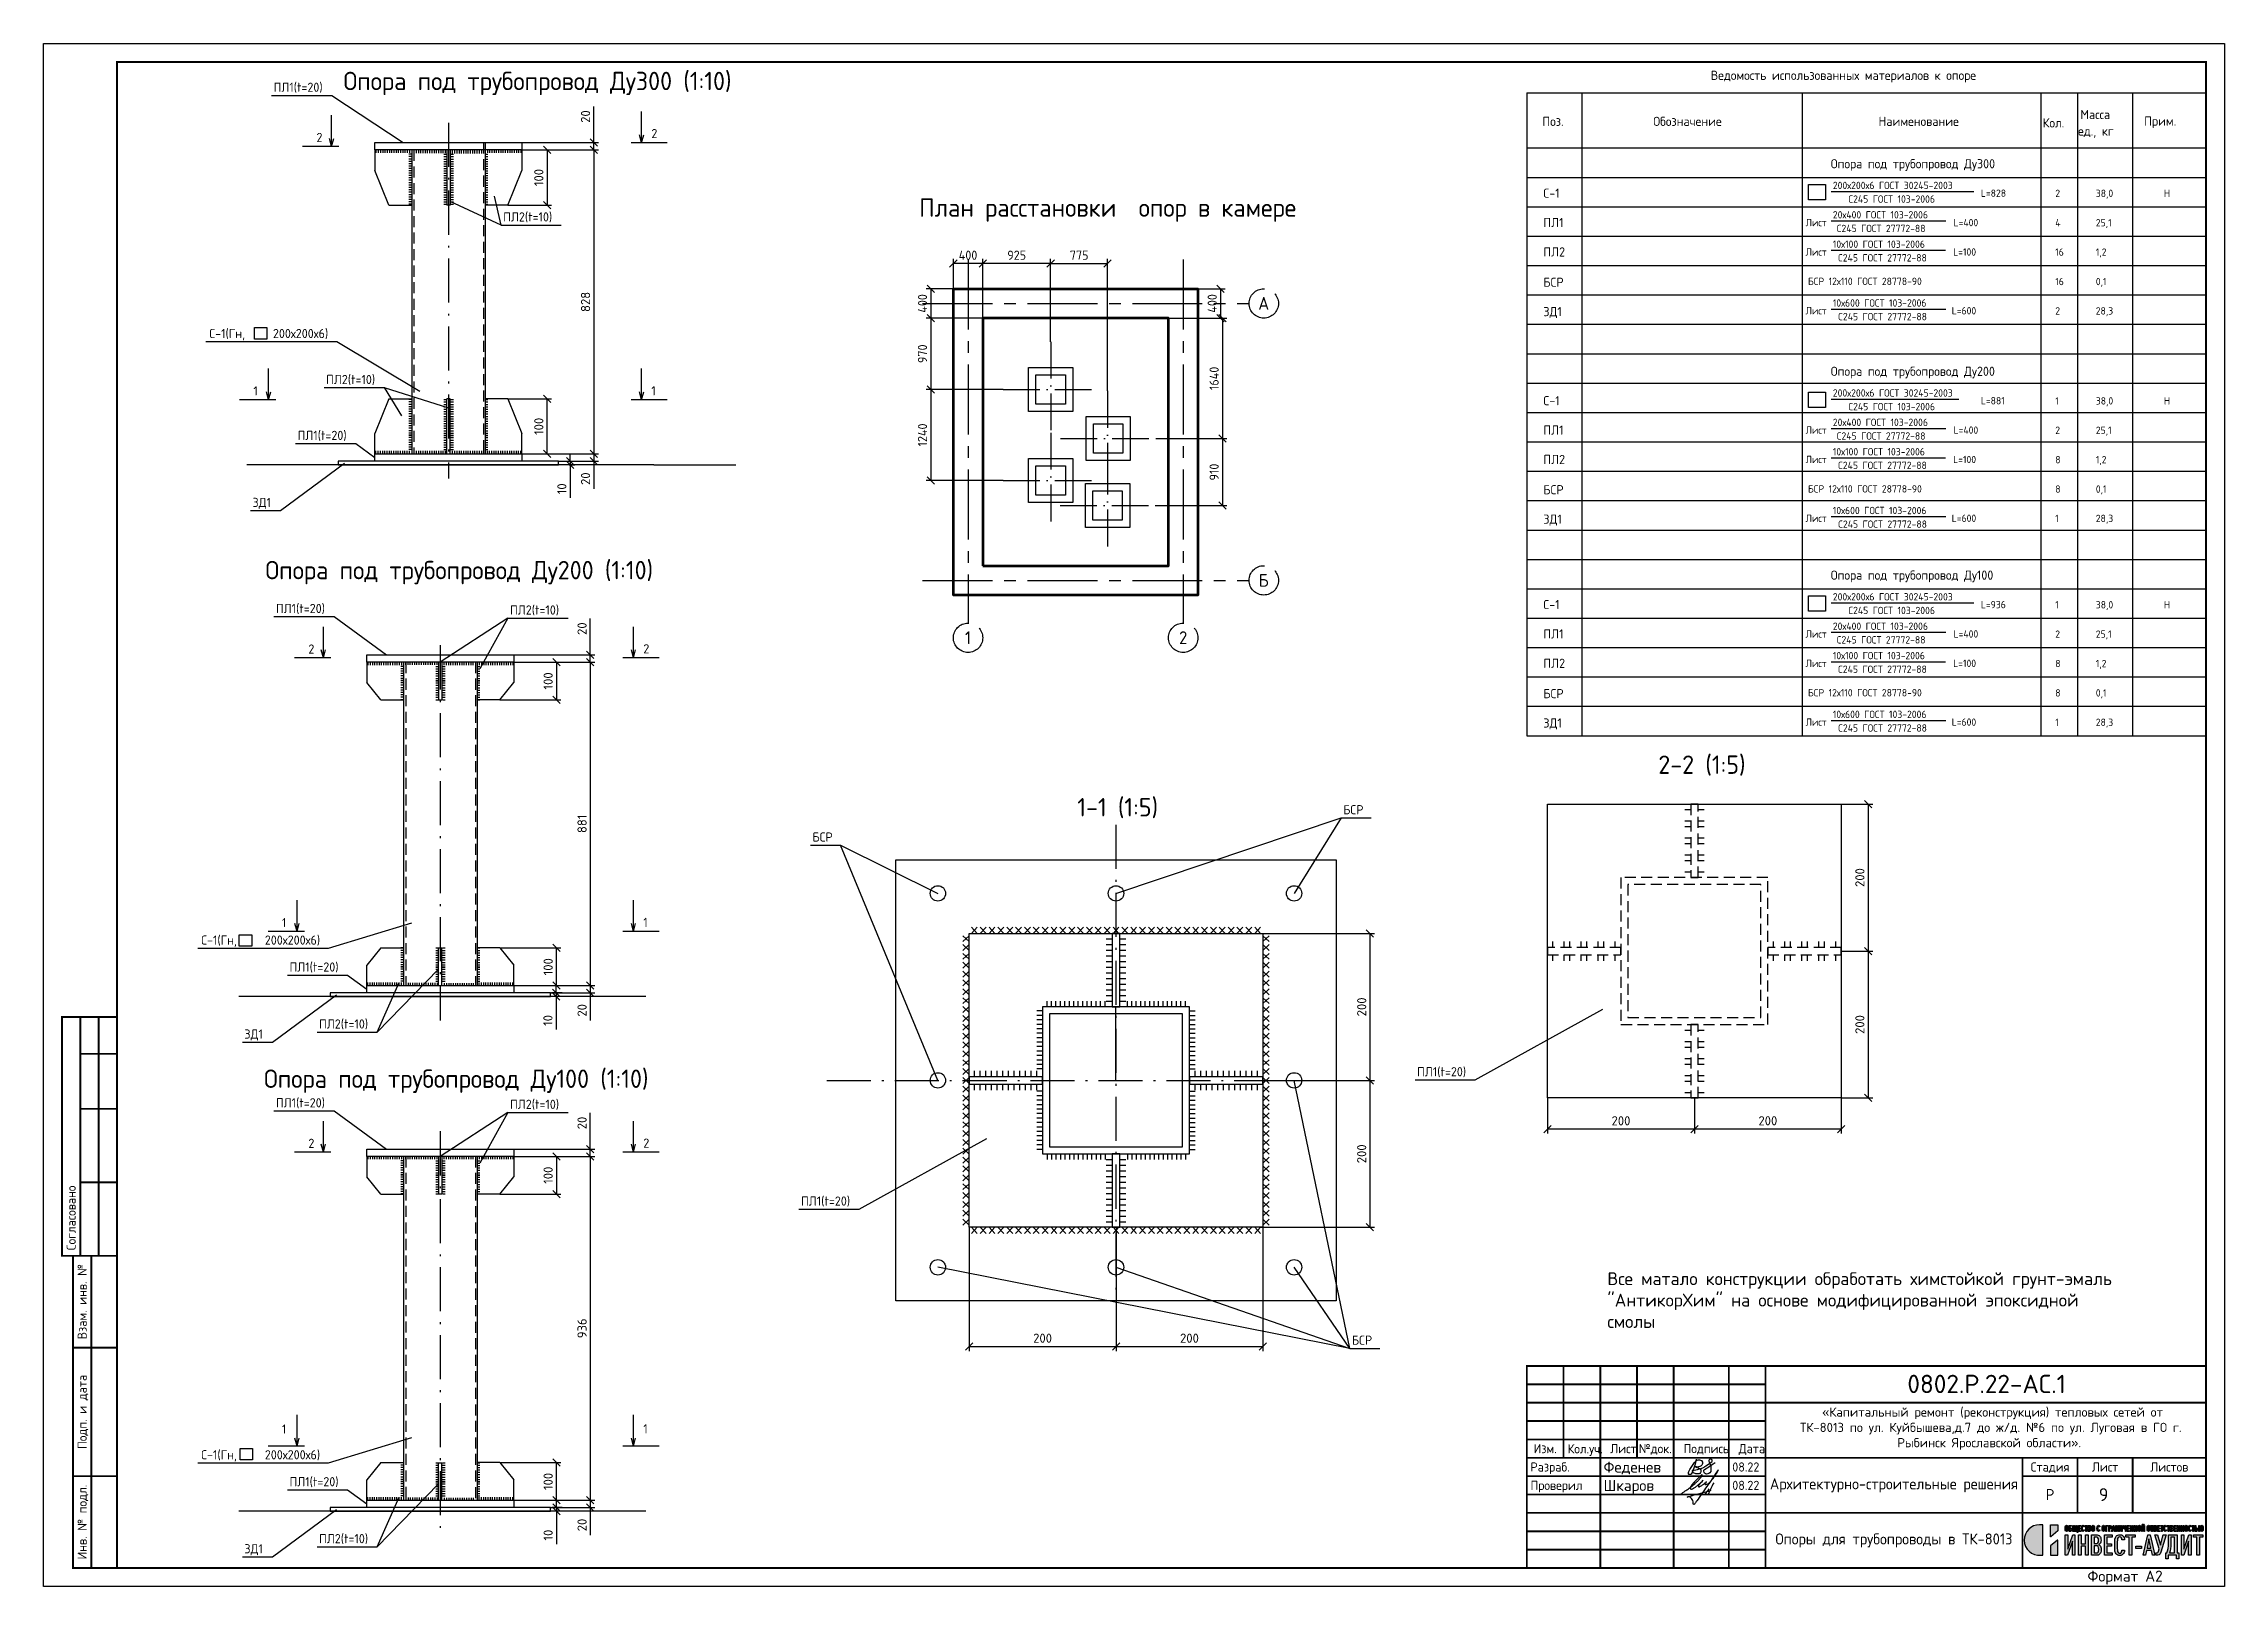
# Model space of a CAD drawing. Header units: metres. Extents: x -18 to 14983, y 1157 to 3877.
# Drawn here: x 10649 to 11243, y 2828 to 3248 of the extents above; entities that cross this region are included whole.
import ezdxf
from ezdxf.enums import TextEntityAlignment as Align

# ---------------------------------------------------------------- set-up
doc = ezdxf.new("R2010")
doc.units = ezdxf.units.M
for name, pattern in [('ACAD_ISO10W100', [18.5, 12, -3, 0.5, -3]), ('ADSK_Осевая', [14, 10, -2, 0, -2]), ('HIDDEN', [0.375, 0.25, -0.125]), ('осевая2', [28.575, 19.05, -3.175, 3.175, -3.175])]:
    doc.linetypes.add(name, pattern=pattern)
for name, color, linetype, lineweight in [('Осевая', 2, 'осевая2', 30), ('Основной', 1, 'Continuous', 60), ('Размерный', 4, 'Continuous', 30)]:
    doc.layers.add(name, color=color, linetype=linetype, lineweight=lineweight)
doc.layers.add('РАЗМЕР', color=7, linetype='Continuous')
doc.layers.add('рамка', color=7, linetype='Continuous')
doc.styles.add('-ISOCPEUR-', font='isocpeur.ttf')
doc.styles.add('GOST', font='GOST_Common.ttf')
doc.styles.get("Standard").update_dxf_attribs({"font": 'GOST_Common.ttf'})
doc.dimstyles.new('М 1 к 50', dxfattribs={"dimtxt": 2.5, "dimasz": 2, "dimexe": 1.25, "dimexo": 0, "dimgap": 1, "dimtad": 1, "dimdec": 0, "dimlfac": 50, "dimzin": 0, "dimdsep": 46, "dimtxsty": 'GOST', "dimblk": 'OBLIQUE', "dimcen": 0, "dimclrd": 256, "dimclre": 256, "dimclrt": 256, "dimazin": 2, "dimtfac": 1, "dimtdec": 0, "dimtmove": 0, "dimatfit": 3, "dimldrblk": 'NONE', "dimfxl": 1.25, "dimtolj": 1, "dimtzin": 0, "dimlwd": -1, "dimlwe": -1, "dimarcsym": 2})

msp = doc.modelspace()

# ---------------------------------------------------------------- texts
at = {"style": 'GOST'}
msp.add_text('Согласовано', height=2.5, rotation=90, dxfattribs=at).set_placement((10656.5991, 2919.9461), align=Align.MIDDLE_LEFT)
for s, p in [('Взам. инв. №', (10659.5991, 2905.9461)), ('Подп. и дата', (10659.5991, 2875.9461)), ('Инв. № подл.', (10659.5991, 2845.9461))]:
    msp.add_text(s, height=2.5, rotation=90, dxfattribs=at).set_placement(p, align=Align.MIDDLE_CENTER)
for s, height, p in [('Изм.', 2.5, (11058.0991, 2865.9461)), ('Кол.уч.', 2.5, (11068.9888, 2865.8968)), ('Лист', 2.5, (11079.4034, 2865.9461)), ('№док.', 2.5, (11088.0991, 2865.9461)), ('Подпись', 2.5, (11101.9804, 2865.9461)), ('Дата', 2.5, (11114.4073, 2865.9461)), ('Стадия', 2.5, (11195.5991, 2860.9461)), ('Лист', 2.5, (11210.5991, 2860.9461)), ('Листов', 2.5, (11228.0991, 2860.9461)), ('Р', 3, (11195.5991, 2853.4461)), ('Р', 3, (11195.5991, 2853.4461))]:
    msp.add_text(s, height=height, dxfattribs=at).set_placement(p, align=Align.MIDDLE_CENTER)
for s, p in [('Разраб.', (11054.0991, 2860.9461)), ('Проверил', (11054.0991, 2855.9461))]:
    msp.add_text(s, height=2.5, dxfattribs=at).set_placement(p, align=Align.MIDDLE_LEFT)
for s, insert, char_height, width, attachment_point, style in [('Все матало конструкции обработать химстойкой грунт-эмаль "АнтикорХим" на основе модифицированной эпоксидной смолы', (11075.0425, 2913.9578), 3.5, 143.054545, 1, '-ISOCPEUR-'), ('\\pi9.87215;{\\C7;«Капитальный ремонт (реконструкция) тепловых сетей от \\P\\pi3.82692;ТК-8013 по ул. Куйбышева,д.7 до ж/д. №6 по ул. Луговая в ГО г. \\P\\pi30.38942;Рыбинск Ярославской области».}', (11123.6487, 2877.1429), 2.5, 110.528844, 1, '-ISOCPEUR-'), ('Архитектурно-строительные решения', (11153.0991, 2855.9461), 3, 70, 5, 'GOST'), ('Опоры для трубопроводы в ТК-8013', (11153.0991, 2840.9461), 3, 70, 5, 'GOST')]:
    msp.add_mtext(s, dxfattribs=dict(insert=insert, char_height=char_height, width=width, attachment_point=attachment_point, style=style))
at = {"color": 18, "lineweight": 15, "true_color": 0x000000, "char_height": 2.5, "width": 15.380791, "attachment_point": 1}
for insert in [(11109.0497, 2862.1921), (11109.0497, 2857.1921)]:
    msp.add_mtext('08.22', dxfattribs=dict(at, insert=insert))
at = {"layer": 'Основной', "char_height": 3.5, "attachment_point": 5}
for s, insert, rotation in [('А', (10981.4339, 3177.7242), 359.9916592), ('Б', (10981.4339, 3102.3252), 0.0083408)]:
    msp.add_mtext_dynamic_manual_height_columns(s, width=5.739849, gutter_width=12.5, heights=[0], dxfattribs=dict(at, insert=insert, rotation=rotation))
for s, insert in [('1', (10900.8939, 3086.7072)), ('2', (10959.4959, 3086.7072))]:
    msp.add_mtext_dynamic_manual_height_columns(s, width=5.739849, gutter_width=12.5, heights=[0], dxfattribs=dict(at, insert=insert))
at = {"layer": 'РАЗМЕР', "color": 18, "true_color": 0x000000}
for s, height, p in [('ПЛ1(t=20)', 2.5, (10711.7422, 3235.3251)), ('Опора под трубопровод Ду300 (1:10)', 5, (10730.7781, 3235.7795)), ('Ведомость использованных материалов к опоре', 2.5, (11103.2105, 3238.5689)), ('Поз.', 2.5, (11057.3494, 3226.0339)), ('Обозначение', 2.5, (11087.5366, 3226.0339)), ('Наименование', 2.5, (11148.8991, 3226.0339)), ('Кол.', 2.5, (11193.6053, 3225.6196)), ('Масса', 2.5, (11203.8867, 3227.8973)), ('Прим.', 2.5, (11221.2575, 3226.117)), ('2', 2.5, (10723.4206, 3221.6593)), ('2', 2.5, (10814.6434, 3222.7183)), ('ед., кг', 2.5, (11203.2369, 3223.3973)), ('Опора под трубопровод Ду300', 2.5, (11135.8901, 3214.4955)), ('С-1', 2.5, (11057.6068, 3206.4906)), ('200х200х6 ГОСТ 30245-2003', 2, (11136.4552, 3208.8434)), ('L=828', 2, (11176.7734, 3206.7319)), ('2', 2, (11197.0383, 3206.6856)), ('38,0', 2, (11208.0751, 3206.6856)), ('Н', 2, (11226.6242, 3206.6856)), ('ПЛ2(t=10)', 2.5, (10774.2733, 3200.0233)), ('План расстановки  опор в камере', 5, (10887.5848, 3201.3065)), ('20х400 ГОСТ 103-2006', 2, (11136.4552, 3200.8434)), ('С245 ГОСТ 103-2006', 2, (11140.6859, 3205.1317)), ('ПЛ1', 2.5, (11057.6068, 3198.4906)), ('Лист', 2, (11129.0341, 3198.7319)), ('С245 ГОСТ 27772-88', 2, (11137.5244, 3197.1317)), ('L=400', 2, (11169.3345, 3198.7319)), ('4', 2, (11197.0383, 3198.6856)), ('25,1', 2, (11208.0751, 3198.6856)), ('ПЛ2', 2.5, (11057.6068, 3190.4906)), ('Лист', 2, (11129.0341, 3190.7319)), ('10х100 ГОСТ 103-2006', 2, (11136.4552, 3192.8434)), ('С245 ГОСТ 27772-88', 2, (11137.8891, 3189.1317)), ('L=100', 2, (11169.2323, 3190.7319)), ('16', 2, (11197.0383, 3190.6856)), ('1,2', 2, (11208.0751, 3190.6856)), ('БСР', 2.5, (11057.6068, 3182.2425)), ('БСР 12х110 ГОСТ 28778-90', 2, (11129.6783, 3182.7319)), ('16', 2, (11197.0383, 3182.6856)), ('0,1', 2, (11208.0751, 3182.6856)), ('10х600 ГОСТ 103-2006', 2, (11136.4552, 3176.8434)), ('ЗД1', 2.5, (11057.6068, 3174.2425)), ('Лист', 2, (11129.0341, 3174.7319)), ('С245 ГОСТ 27772-88', 2, (11137.9184, 3173.1317)), ('L=600', 2, (11168.8347, 3174.7319)), ('2', 2, (11197.0383, 3174.6856)), ('28,3', 2, (11208.0751, 3174.6856)), ('С-1(Гн,     200х200х6)', 2.5, (10694.2256, 3168.2794)), ('Опора под трубопровод Ду200', 2.5, (11135.8901, 3157.9955)), ('1', 2.5, (10706.2444, 3152.6383)), ('ПЛ2(t=10)', 2.5, (10726.0408, 3155.7644)), ('1', 2.5, (10814.6434, 3152.6972)), ('200х200х6 ГОСТ 30245-2003', 2, (11136.4552, 3152.3434)), ('С-1', 2.5, (11057.6068, 3149.9906)), ('С245 ГОСТ 103-2006', 2, (11140.6859, 3148.6317)), ('L=881', 2, (11176.7734, 3150.2319)), ('1', 2, (11197.0383, 3150.1856)), ('38,0', 2, (11208.0751, 3150.1856)), ('Н', 2, (11226.6242, 3150.1856)), ('ПЛ1(t=20)', 2.5, (10718.2804, 3140.5454)), ('ПЛ1', 2.5, (11057.6068, 3141.9906)), ('Лист', 2, (11129.0341, 3142.2319)), ('20х400 ГОСТ 103-2006', 2, (11136.4552, 3144.3434)), ('С245 ГОСТ 27772-88', 2, (11137.5244, 3140.6317)), ('L=400', 2, (11169.3345, 3142.2319)), ('2', 2, (11197.0383, 3142.1856)), ('25,1', 2, (11208.0751, 3142.1856)), ('ПЛ2', 2.5, (11057.6068, 3133.9906)), ('10х100 ГОСТ 103-2006', 2, (11136.4552, 3136.3434)), ('Лист', 2, (11129.0341, 3134.2319)), ('С245 ГОСТ 27772-88', 2, (11137.8891, 3132.6317)), ('L=100', 2, (11169.2323, 3134.2319)), ('8', 2, (11197.0383, 3134.1856)), ('1,2', 2, (11208.0751, 3134.1856)), ('ЗД1', 2.5, (10705.9957, 3122.2922)), ('БСР', 2.5, (11057.6068, 3125.7425)), ('БСР 12х110 ГОСТ 28778-90', 2, (11129.6783, 3126.2319)), ('8', 2, (11197.0383, 3126.1856)), ('0,1', 2, (11208.0751, 3126.1856)), ('ЗД1', 2.5, (11057.6068, 3117.7425)), ('Лист', 2, (11129.0341, 3118.2319)), ('10х600 ГОСТ 103-2006', 2, (11136.4552, 3120.3434)), ('С245 ГОСТ 27772-88', 2, (11137.9184, 3116.6317)), ('L=600', 2, (11168.8347, 3118.2319)), ('1', 2, (11197.0383, 3118.1856)), ('28,3', 2, (11208.0751, 3118.1856)), ('Опора под трубопровод Ду200 (1:10)', 5, (10709.5167, 3102.611)), ('Опора под трубопровод Ду100', 2.5, (11135.8901, 3102.4955)), ('ПЛ1(t=20)', 2.5, (10712.3796, 3093.4149)), ('ПЛ2(t=10)', 2.5, (10776.1505, 3093.0071)), ('С-1', 2.5, (11057.6068, 3094.4906)), ('200х200х6 ГОСТ 30245-2003', 2, (11136.4552, 3096.8434)), ('С245 ГОСТ 103-2006', 2, (11140.6859, 3093.1317)), ('L=936', 2, (11176.7734, 3094.7319)), ('1', 2, (11197.0383, 3094.6856)), ('38,0', 2, (11208.0751, 3094.6856)), ('Н', 2, (11226.6242, 3094.6856)), ('ПЛ1', 2.5, (11057.6068, 3086.4906)), ('20х400 ГОСТ 103-2006', 2, (11136.4552, 3088.8434)), ('2', 2.5, (10721.2175, 3082.3841)), ('2', 2.5, (10812.4403, 3082.443)), ('Лист', 2, (11129.0341, 3086.7319)), ('С245 ГОСТ 27772-88', 2, (11137.5244, 3085.1317)), ('L=400', 2, (11169.3345, 3086.7319)), ('2', 2, (11197.0383, 3086.6856)), ('25,1', 2, (11208.0751, 3086.6856)), ('ПЛ2', 2.5, (11057.6068, 3078.4906)), ('Лист', 2, (11129.0341, 3078.7319)), ('10х100 ГОСТ 103-2006', 2, (11136.4552, 3080.8434)), ('С245 ГОСТ 27772-88', 2, (11137.8891, 3077.1317)), ('L=100', 2, (11169.2323, 3078.7319)), ('8', 2, (11197.0383, 3078.6856)), ('1,2', 2, (11208.0751, 3078.6856)), ('БСР', 2.5, (11057.6068, 3070.2425)), ('БСР 12х110 ГОСТ 28778-90', 2, (11129.6783, 3070.7319)), ('8', 2, (11197.0383, 3070.6856)), ('0,1', 2, (11208.0751, 3070.6856)), ('10х600 ГОСТ 103-2006', 2, (11136.4552, 3064.8434)), ('ЗД1', 2.5, (11057.6068, 3062.2425)), ('Лист', 2, (11129.0341, 3062.7319)), ('С245 ГОСТ 27772-88', 2, (11137.9184, 3061.1317)), ('L=600', 2, (11168.8347, 3062.7319)), ('1', 2, (11197.0383, 3062.6856)), ('28,3', 2, (11208.0751, 3062.6856)), ('2-2 (1:5)', 5, (11088.9115, 3049.6492)), ('1-1 (1:5)', 5, (10930.6421, 3038.058)), ('БСР', 2.5, (11003.0844, 3038.6296)), ('БСР', 2.5, (10858.52, 3031.2005)), ('С-1(Гн,     200х200х6)', 2.5, (10692.0225, 3003.1433)), ('1', 2.5, (10714.0153, 3007.9022)), ('1', 2.5, (10812.4403, 3007.9611)), ('ПЛ1(t=20)', 2.5, (10716.0773, 2995.8093)), ('ПЛ2(t=10)', 2.5, (10724.1297, 2980.3065)), ('ЗД1', 2.5, (10703.7926, 2977.5562)), ('ПЛ1(t=20)', 2.5, (11023.2049, 2967.3047)), ('Опора под трубопровод Ду100 (1:10)', 5, (10709.1344, 2964.1484)), ('ПЛ1(t=20)', 2.5, (10712.3796, 2958.8441)), ('ПЛ2(t=10)', 2.5, (10776.1505, 2958.4364)), ('2', 2.5, (10721.2175, 2947.8133)), ('2', 2.5, (10812.4403, 2947.8722)), ('ПЛ1(t=20)', 2.5, (10855.4143, 2932.0952)), ('БСР', 2.5, (11005.4524, 2894.2126)), ('1', 2.5, (10714.0153, 2870.0315)), ('1', 2.5, (10812.4403, 2870.0904)), ('С-1(Гн,     200х200х6)', 2.5, (10692.0225, 2863.0226)), ('ПЛ1(t=20)', 2.5, (10716.0773, 2855.6886)), ('ЗД1', 2.5, (10703.7926, 2837.4354)), ('ПЛ2(t=10)', 2.5, (10724.1297, 2840.1858))]:
    msp.add_text(s, height=height, dxfattribs=at).set_placement(p)
at = {"layer": 'Размерный', "color": 0, "style": '-ISOCPEUR-'}
for s, height, p in [('Феденев', 3, (11074.0041, 2859.4234)), ('Шкаров', 3, (11074.0041, 2854.4234)), ('9', 3.5, (11208.9061, 2851.6732)), ('Формат А2', 3, (11205.8068, 2829.7387))]:
    msp.add_text(s, height=height, dxfattribs=at).set_placement(p)
at = {"layer": 'Размерный', "color": 7, "lineweight": 30, "insert": (11080.4995, 2886.0563), "char_height": 5, "width": 185, "attachment_point": 1, "style": '-ISOCPEUR-'}
msp.add_mtext('\\pi66.25,l10;0802.Р.22-АС.1', dxfattribs=at)

# ---------------------------------------------------------------- blocks, each defined once
blk = doc.blocks.new('подпись')
at = {"lineweight": 30}
for points in [[(-0.82, -1.23), (-0.21, -0.8), (0.43, -0.36), (0.86, -0.08), (1.32, 0.25), (2, 0.77), (2.8, 1.4), (3.27, 1.83), (3.84, 2.36), (4.46, 3.07), (5.01, 3.73), (5.08, 3.95), (5.01, 4.03), (4.91, 4), (4.76, 3.88), (4.33, 3.49), (3.4, 2.58), (2.34, 1.43), (1.83, 0.48), (1.87, 0.23), (1.99, 0.16), (2.17, 0.16), (2.41, 0.25), (3.02, 0.6), (3.71, 1.09), (4.34, 1.62), (5.32, 2.55), (4.75, 1.98), (4.27, 1.36), (4.08, 1.05), (4.07, 0.85), (4.11, 0.78), (4.25, 0.78), (4.42, 0.84), (4.78, 1.05), (5.16, 1.3), (5.47, 1.51), (5.72, 1.73), (6.05, 1.99), (6.23, 2.18), (5.94, 1.88), (5.8, 1.63), (5.8, 1.5), (5.89, 1.44), (6.13, 1.46), (6.57, 1.6), (6.9, 1.79), (7.5, 2.39), (8.04, 3.08), (8.61, 3.92), (9.15, 4.76), (9.43, 5.33), (8, 3.26), (6.29, 0.88), (3.58, -3.07), (3.05, -3.8), (2.85, -4.05), (2.49, -2.98), (2.12, -2.39), (1.3, -1.96), (1.02, -2.03), (2.91, -1.44), (4.7, -0.96), (7.51, -0.15)], [(6.86, 0.23), (5.67, -1.43)], [(8.19, 1.85), (6.68, -1.27)]]:
    blk.add_spline(points, degree=3, dxfattribs=at)
blk = doc.blocks.new('Подпись Леха')
at = {"layer": 'рамка'}
blk.add_blockref('подпись', (2.7, 0.11), dxfattribs=at)
blk = doc.blocks.new('_Oblique')
at = {"color": 0, "linetype": 'ByBlock', "lineweight": -2}
blk.add_line((-0.5, -0.5), (0.5, 0.5), dxfattribs=at)
blk = doc.blocks.new('*D88')
at = {"transparency": 16777216}
for p, q in [((10798.96, 3221.5), (10798.96, 3231.35)), ((10779.35, 3221.5), (10800.21, 3221.5)), ((10779.35, 3219.5), (10800.21, 3219.5)), ((10798.96, 3219.5), (10798.96, 3221.5))]:
    blk.add_line(p, q, dxfattribs=at)
at = {"layer": 'Defpoints', "color": 0, "transparency": 16777216}
for p in [(10779.35, 3221.5), (10779.35, 3219.5), (10798.96, 3219.5)]:
    blk.add_point(p, dxfattribs=at)
at = {"transparency": 16777216, "xscale": 2, "yscale": 2, "zscale": 2}
for p, rotation in [((10798.96, 3221.5), 90), ((10798.96, 3219.5), 270)]:
    blk.add_blockref('_Oblique', p, dxfattribs=dict(at, rotation=rotation))
at = {"transparency": 16777216, "insert": (10796.71, 3228.6), "char_height": 2.5, "attachment_point": 5, "rotation": 90, "style": '-ISOCPEUR-'}
blk.add_mtext('\\A1;20', dxfattribs=at)
blk = doc.blocks.new('_None')
blk = doc.blocks.new('*D89')
at = {"transparency": 16777216}
for p, q in [((10779.35, 3219.5), (10787.48, 3219.5)), ((10786.23, 3219.5), (10786.23, 3204.5)), ((10775.56, 3204.5), (10787.48, 3204.5))]:
    blk.add_line(p, q, dxfattribs=at)
at = {"layer": 'Defpoints', "color": 0, "transparency": 16777216}
for p in [(10779.35, 3219.5), (10775.56, 3204.5), (10786.23, 3204.5)]:
    blk.add_point(p, dxfattribs=at)
at = {"transparency": 16777216, "xscale": 2, "yscale": 2, "zscale": 2}
for p, rotation in [((10786.23, 3219.5), 90), ((10786.23, 3204.5), 270)]:
    blk.add_blockref('_Oblique', p, dxfattribs=dict(at, rotation=rotation))
at = {"transparency": 16777216, "insert": (10783.98, 3212), "char_height": 2.5, "attachment_point": 5, "rotation": 90, "style": '-ISOCPEUR-'}
blk.add_mtext('\\A1;100', dxfattribs=at)
blk = doc.blocks.new('*D90')
at = {"transparency": 16777216}
for p, q in [((10798.96, 3136.75), (10800.21, 3136.75)), ((10798.96, 3136.75), (10798.96, 3134.75)), ((10789.35, 3134.75), (10800.21, 3134.75)), ((10798.96, 3134.75), (10798.96, 3127.25))]:
    blk.add_line(p, q, dxfattribs=at)
at = {"layer": 'Defpoints', "color": 0, "transparency": 16777216}
for p in [(10798.96, 3136.75), (10789.35, 3134.75), (10798.96, 3134.75)]:
    blk.add_point(p, dxfattribs=at)
at = {"transparency": 16777216, "xscale": 2, "yscale": 2, "zscale": 2}
for p, rotation in [((10798.96, 3136.75), 90), ((10798.96, 3134.75), 270)]:
    blk.add_blockref('_Oblique', p, dxfattribs=dict(at, rotation=rotation))
at = {"transparency": 16777216, "insert": (10796.71, 3130), "char_height": 2.5, "attachment_point": 5, "rotation": 90, "style": '-ISOCPEUR-'}
blk.add_mtext('\\A1;20', dxfattribs=at)
blk = doc.blocks.new('*D80')
at = {"transparency": 16777216}
for p, q in [((10792.5, 3134.75), (10792.5, 3136.75)), ((10792.25, 3133.75), (10793.75, 3133.75)), ((10792.5, 3134.75), (10793.75, 3134.75)), ((10792.5, 3134.75), (10792.5, 3133.75)), ((10792.5, 3133.75), (10792.5, 3124.75))]:
    blk.add_line(p, q, dxfattribs=at)
at = {"layer": 'Defpoints', "color": 0, "transparency": 16777216}
for p in [(10792.25, 3133.75), (10792.5, 3134.75), (10792.5, 3133.75)]:
    blk.add_point(p, dxfattribs=at)
at = {"transparency": 16777216, "xscale": 2, "yscale": 2, "zscale": 2}
for p, rotation in [((10792.5, 3134.75), 270), ((10792.5, 3133.75), 90)]:
    blk.add_blockref('_Oblique', p, dxfattribs=dict(at, rotation=rotation))
at = {"transparency": 16777216, "insert": (10790.25, 3127.25), "char_height": 2.5, "attachment_point": 5, "rotation": 90, "style": '-ISOCPEUR-'}
blk.add_mtext('\\A1;10', dxfattribs=at)
blk = doc.blocks.new('*D81')
at = {"transparency": 16777216}
for p, q in [((10789.78, 3219.5), (10800.21, 3219.5)), ((10798.96, 3219.5), (10798.96, 3136.75)), ((10787.48, 3136.75), (10800.21, 3136.75))]:
    blk.add_line(p, q, dxfattribs=at)
at = {"layer": 'Defpoints', "color": 0, "transparency": 16777216}
for p in [(10789.78, 3219.5), (10787.48, 3136.75), (10798.96, 3136.75)]:
    blk.add_point(p, dxfattribs=at)
at = {"transparency": 16777216, "xscale": 2, "yscale": 2, "zscale": 2}
for p, rotation in [((10798.96, 3219.5), 90), ((10798.96, 3136.75), 270)]:
    blk.add_blockref('_Oblique', p, dxfattribs=dict(at, rotation=rotation))
at = {"transparency": 16777216, "insert": (10796.71, 3178.13), "char_height": 2.5, "attachment_point": 5, "rotation": 90, "style": '-ISOCPEUR-'}
blk.add_mtext('\\A1;828', dxfattribs=at)
blk = doc.blocks.new('*D91')
at = {"transparency": 16777216}
for p, q in [((10775.56, 3151.75), (10787.48, 3151.75)), ((10786.23, 3136.75), (10786.23, 3151.75)), ((10779.35, 3136.75), (10787.48, 3136.75))]:
    blk.add_line(p, q, dxfattribs=at)
at = {"layer": 'Defpoints', "color": 0, "transparency": 16777216}
for p in [(10775.56, 3151.75), (10786.23, 3151.75), (10779.35, 3136.75)]:
    blk.add_point(p, dxfattribs=at)
at = {"transparency": 16777216, "xscale": 2, "yscale": 2, "zscale": 2}
for p, rotation in [((10786.23, 3151.75), 90), ((10786.23, 3136.75), 270)]:
    blk.add_blockref('_Oblique', p, dxfattribs=dict(at, rotation=rotation))
at = {"transparency": 16777216, "insert": (10783.98, 3144.25), "char_height": 2.5, "width": 2.259, "attachment_point": 5, "rotation": 90, "style": '-ISOCPEUR-'}
blk.add_mtext('\\A1;100', dxfattribs=at)
blk = doc.blocks.new('*D86')
at = {"transparency": 16777216}
for p, q in [((10798.01, 3082.07), (10798.01, 3091.92)), ((10777.15, 3082.07), (10799.26, 3082.07)), ((10777.15, 3080.07), (10799.26, 3080.07)), ((10798.01, 3080.07), (10798.01, 3082.07))]:
    blk.add_line(p, q, dxfattribs=at)
at = {"layer": 'Defpoints', "color": 0, "transparency": 16777216}
for p in [(10777.15, 3082.07), (10777.15, 3080.07), (10798.01, 3080.07)]:
    blk.add_point(p, dxfattribs=at)
at = {"transparency": 16777216, "xscale": 2, "yscale": 2, "zscale": 2}
for p, rotation in [((10798.01, 3082.07), 90), ((10798.01, 3080.07), 270)]:
    blk.add_blockref('_Oblique', p, dxfattribs=dict(at, rotation=rotation))
at = {"transparency": 16777216, "insert": (10795.76, 3089.17), "char_height": 2.5, "attachment_point": 5, "rotation": 90, "style": '-ISOCPEUR-'}
blk.add_mtext('\\A1;20', dxfattribs=at)
blk = doc.blocks.new('*D76')
at = {"transparency": 16777216}
for p, q in [((10777.15, 3080.07), (10790.02, 3080.07)), ((10788.77, 3080.07), (10788.77, 3069.83)), ((10773.35, 3069.83), (10790.02, 3069.83))]:
    blk.add_line(p, q, dxfattribs=at)
at = {"layer": 'Defpoints', "color": 0, "transparency": 16777216}
for p in [(10777.15, 3080.07), (10773.35, 3069.83), (10788.77, 3069.83)]:
    blk.add_point(p, dxfattribs=at)
at = {"transparency": 16777216, "xscale": 2, "yscale": 2, "zscale": 2}
for p, rotation in [((10788.77, 3080.07), 90), ((10788.77, 3069.83), 270)]:
    blk.add_blockref('_Oblique', p, dxfattribs=dict(at, rotation=rotation))
at = {"transparency": 16777216, "insert": (10786.52, 3074.95), "char_height": 2.5, "attachment_point": 5, "rotation": 90, "style": '-ISOCPEUR-'}
blk.add_mtext('\\A1;100', dxfattribs=at)
blk = doc.blocks.new('*D87')
at = {"transparency": 16777216}
for p, q in [((10787.15, 2990.02), (10799.26, 2990.02)), ((10798.01, 2992.02), (10799.26, 2992.02)), ((10798.01, 2992.02), (10798.01, 2990.02)), ((10798.01, 2990.02), (10798.01, 2982.52))]:
    blk.add_line(p, q, dxfattribs=at)
at = {"layer": 'Defpoints', "color": 0, "transparency": 16777216}
for p in [(10787.15, 2990.02), (10798.01, 2992.02), (10798.01, 2990.02)]:
    blk.add_point(p, dxfattribs=at)
at = {"transparency": 16777216, "xscale": 2, "yscale": 2, "zscale": 2}
for p, rotation in [((10798.01, 2992.02), 90), ((10798.01, 2990.02), 270)]:
    blk.add_blockref('_Oblique', p, dxfattribs=dict(at, rotation=rotation))
at = {"transparency": 16777216, "insert": (10795.76, 2985.27), "char_height": 2.5, "attachment_point": 5, "rotation": 90, "style": '-ISOCPEUR-'}
blk.add_mtext('\\A1;20', dxfattribs=at)
blk = doc.blocks.new('*D77')
at = {"transparency": 16777216}
for p, q in [((10790.3, 2990.02), (10787.46, 2990.02)), ((10790.05, 2989.02), (10787.46, 2989.02)), ((10788.71, 2990.02), (10788.71, 2992.02)), ((10788.71, 2990.02), (10788.71, 2989.02)), ((10788.71, 2989.02), (10788.71, 2980.02))]:
    blk.add_line(p, q, dxfattribs=at)
at = {"layer": 'Defpoints', "color": 0, "transparency": 16777216}
for p in [(10788.71, 2989.02), (10790.05, 2989.02), (10790.3, 2990.02)]:
    blk.add_point(p, dxfattribs=at)
at = {"transparency": 16777216, "xscale": 2, "yscale": 2, "zscale": 2}
for p, rotation in [((10788.71, 2990.02), 270), ((10788.71, 2989.02), 90)]:
    blk.add_blockref('_Oblique', p, dxfattribs=dict(at, rotation=rotation))
at = {"transparency": 16777216, "insert": (10786.46, 2982.52), "char_height": 2.5, "attachment_point": 5, "rotation": 90, "style": '-ISOCPEUR-'}
blk.add_mtext('\\A1;10', dxfattribs=at)
blk = doc.blocks.new('*D78')
at = {"transparency": 16777216}
for p, q in [((10798.01, 3080.07), (10799.26, 3080.07)), ((10798.01, 3080.07), (10798.01, 2992.02)), ((10790.02, 2992.02), (10799.26, 2992.02))]:
    blk.add_line(p, q, dxfattribs=at)
at = {"layer": 'Defpoints', "color": 0, "transparency": 16777216}
for p in [(10798.01, 3080.07), (10790.02, 2992.02), (10798.01, 2992.02)]:
    blk.add_point(p, dxfattribs=at)
at = {"transparency": 16777216, "xscale": 2, "yscale": 2, "zscale": 2}
for p, rotation in [((10798.01, 3080.07), 90), ((10798.01, 2992.02), 270)]:
    blk.add_blockref('_Oblique', p, dxfattribs=dict(at, rotation=rotation))
at = {"transparency": 16777216, "insert": (10795.76, 3036.04), "char_height": 2.5, "width": 4.3278, "attachment_point": 5, "rotation": 90, "style": '-ISOCPEUR-'}
blk.add_mtext('\\A1;881', dxfattribs=at)
blk = doc.blocks.new('*D79')
at = {"transparency": 16777216}
for p, q in [((10773.35, 3002.25), (10790.02, 3002.25)), ((10788.77, 2992.02), (10788.77, 3002.25)), ((10777.15, 2992.02), (10790.02, 2992.02))]:
    blk.add_line(p, q, dxfattribs=at)
at = {"layer": 'Defpoints', "color": 0, "transparency": 16777216}
for p in [(10773.35, 3002.25), (10788.77, 3002.25), (10777.15, 2992.02)]:
    blk.add_point(p, dxfattribs=at)
at = {"transparency": 16777216, "xscale": 2, "yscale": 2, "zscale": 2}
for p, rotation in [((10788.77, 3002.25), 90), ((10788.77, 2992.02), 270)]:
    blk.add_blockref('_Oblique', p, dxfattribs=dict(at, rotation=rotation))
at = {"transparency": 16777216, "insert": (10786.52, 2997.13), "char_height": 2.5, "width": 2.259, "attachment_point": 5, "rotation": 90, "style": '-ISOCPEUR-'}
blk.add_mtext('\\A1;100', dxfattribs=at)
blk = doc.blocks.new('*D92')
at = {"transparency": 16777216}
for p, q in [((10981.2, 3006.2), (11011.62, 3006.2)), ((11010.37, 3006.2), (11010.37, 2966.2)), ((10981.2, 2966.2), (11011.62, 2966.2))]:
    blk.add_line(p, q, dxfattribs=at)
at = {"layer": 'Defpoints', "color": 0, "transparency": 16777216}
for p in [(10981.2, 3006.2), (10981.2, 2966.2), (11010.37, 2966.2)]:
    blk.add_point(p, dxfattribs=at)
at = {"transparency": 16777216, "xscale": 2, "yscale": 2, "zscale": 2}
for p, rotation in [((11010.37, 3006.2), 90), ((11010.37, 2966.2), 270)]:
    blk.add_blockref('_Oblique', p, dxfattribs=dict(at, rotation=rotation))
at = {"transparency": 16777216, "insert": (11008.12, 2986.2), "char_height": 2.5, "attachment_point": 5, "rotation": 90, "style": '-ISOCPEUR-'}
blk.add_mtext('\\A1;200', dxfattribs=at)
blk = doc.blocks.new('*D93')
at = {"transparency": 16777216}
for p, q in [((10989.7, 2966.2), (11011.62, 2966.2)), ((11010.37, 2966.2), (11010.37, 2926.2)), ((10980.59, 2926.2), (11011.62, 2926.2))]:
    blk.add_line(p, q, dxfattribs=at)
at = {"layer": 'Defpoints', "color": 0, "transparency": 16777216}
for p in [(10989.7, 2966.2), (10980.59, 2926.2), (11010.37, 2926.2)]:
    blk.add_point(p, dxfattribs=at)
at = {"transparency": 16777216, "xscale": 2, "yscale": 2, "zscale": 2}
for p, rotation in [((11010.37, 2966.2), 90), ((11010.37, 2926.2), 270)]:
    blk.add_blockref('_Oblique', p, dxfattribs=dict(at, rotation=rotation))
at = {"transparency": 16777216, "insert": (11008.12, 2946.2), "char_height": 2.5, "attachment_point": 5, "rotation": 90, "style": '-ISOCPEUR-'}
blk.add_mtext('\\A1;200', dxfattribs=at)
blk = doc.blocks.new('*D94')
at = {"transparency": 16777216}
for p, q in [((10901.2, 2926.2), (10901.2, 2892.51)), ((10941.2, 2926.2), (10941.2, 2892.51)), ((10901.2, 2893.76), (10941.2, 2893.76))]:
    blk.add_line(p, q, dxfattribs=at)
at = {"layer": 'Defpoints', "color": 0, "transparency": 16777216}
for p in [(10901.2, 2926.2), (10941.2, 2926.2), (10941.2, 2893.76)]:
    blk.add_point(p, dxfattribs=at)
at = {"transparency": 16777216, "xscale": 2, "yscale": 2, "zscale": 2, "rotation": 180}
blk.add_blockref('_Oblique', (10901.2, 2893.76), dxfattribs=at)
at = {"transparency": 16777216, "xscale": 2, "yscale": 2, "zscale": 2}
blk.add_blockref('_Oblique', (10941.2, 2893.76), dxfattribs=at)
at = {"transparency": 16777216, "insert": (10921.2, 2896.01), "char_height": 2.5, "attachment_point": 5, "style": '-ISOCPEUR-'}
blk.add_mtext('\\A1;200', dxfattribs=at)
blk = doc.blocks.new('*D95')
at = {"transparency": 16777216}
for p, q in [((10981.2, 2926.2), (10981.2, 2892.51)), ((10941.2, 2906.2), (10941.2, 2892.51)), ((10941.2, 2893.76), (10981.2, 2893.76))]:
    blk.add_line(p, q, dxfattribs=at)
at = {"layer": 'Defpoints', "color": 0, "transparency": 16777216}
for p in [(10981.2, 2926.2), (10941.2, 2906.2), (10981.2, 2893.76)]:
    blk.add_point(p, dxfattribs=at)
at = {"transparency": 16777216, "xscale": 2, "yscale": 2, "zscale": 2, "rotation": 180}
blk.add_blockref('_Oblique', (10941.2, 2893.76), dxfattribs=at)
at = {"transparency": 16777216, "xscale": 2, "yscale": 2, "zscale": 2}
blk.add_blockref('_Oblique', (10981.2, 2893.76), dxfattribs=at)
at = {"transparency": 16777216, "insert": (10961.2, 2896.01), "char_height": 2.5, "attachment_point": 5, "style": '-ISOCPEUR-'}
blk.add_mtext('\\A1;200', dxfattribs=at)
blk = doc.blocks.new('*D96')
at = {"transparency": 16777216}
for p, q in [((11138.75, 3041.41), (11147.31, 3041.41)), ((11146.06, 3041.41), (11146.06, 3001.41)), ((11138.75, 3001.41), (11147.31, 3001.41))]:
    blk.add_line(p, q, dxfattribs=at)
at = {"layer": 'Defpoints', "color": 0, "transparency": 16777216}
for p in [(11138.75, 3041.41), (11138.75, 3001.41), (11146.06, 3001.41)]:
    blk.add_point(p, dxfattribs=at)
at = {"transparency": 16777216, "xscale": 2, "yscale": 2, "zscale": 2}
for p, rotation in [((11146.06, 3041.41), 90), ((11146.06, 3001.41), 270)]:
    blk.add_blockref('_Oblique', p, dxfattribs=dict(at, rotation=rotation))
at = {"transparency": 16777216, "insert": (11143.81, 3021.41), "char_height": 2.5, "attachment_point": 5, "rotation": 90, "style": '-ISOCPEUR-'}
blk.add_mtext('\\A1;200', dxfattribs=at)
blk = doc.blocks.new('*D97')
at = {"transparency": 16777216}
for p, q in [((11138.75, 3001.41), (11147.31, 3001.41)), ((11146.06, 3001.41), (11146.06, 2961.41)), ((11138.75, 2961.41), (11147.31, 2961.41))]:
    blk.add_line(p, q, dxfattribs=at)
at = {"layer": 'Defpoints', "color": 0, "transparency": 16777216}
for p in [(11138.75, 3001.41), (11138.75, 2961.41), (11146.06, 2961.41)]:
    blk.add_point(p, dxfattribs=at)
at = {"transparency": 16777216, "xscale": 2, "yscale": 2, "zscale": 2}
for p, rotation in [((11146.06, 3001.41), 90), ((11146.06, 2961.41), 270)]:
    blk.add_blockref('_Oblique', p, dxfattribs=dict(at, rotation=rotation))
at = {"transparency": 16777216, "insert": (11143.81, 2981.41), "char_height": 2.5, "attachment_point": 5, "rotation": 90, "style": '-ISOCPEUR-'}
blk.add_mtext('\\A1;200', dxfattribs=at)
blk = doc.blocks.new('*D98')
at = {"transparency": 16777216}
for p, q in [((11098.75, 2961.41), (11098.75, 2951.7)), ((11138.75, 2961.41), (11138.75, 2951.7)), ((11138.75, 2952.95), (11098.75, 2952.95))]:
    blk.add_line(p, q, dxfattribs=at)
at = {"layer": 'Defpoints', "color": 0, "transparency": 16777216}
for p in [(11098.75, 2961.41), (11138.75, 2961.41), (11098.75, 2952.95)]:
    blk.add_point(p, dxfattribs=at)
at = {"transparency": 16777216, "xscale": 2, "yscale": 2, "zscale": 2, "rotation": 180}
blk.add_blockref('_Oblique', (11098.75, 2952.95), dxfattribs=at)
at = {"transparency": 16777216, "xscale": 2, "yscale": 2, "zscale": 2}
blk.add_blockref('_Oblique', (11138.75, 2952.95), dxfattribs=at)
at = {"transparency": 16777216, "insert": (11118.75, 2955.2), "char_height": 2.5, "attachment_point": 5, "style": '-ISOCPEUR-'}
blk.add_mtext('\\A1;200', dxfattribs=at)
blk = doc.blocks.new('*D99')
at = {"transparency": 16777216}
for p, q in [((11058.75, 2961.41), (11058.75, 2951.7)), ((11098.75, 2961.41), (11098.75, 2951.7)), ((11098.75, 2952.95), (11058.75, 2952.95))]:
    blk.add_line(p, q, dxfattribs=at)
at = {"layer": 'Defpoints', "color": 0, "transparency": 16777216}
for p in [(11058.75, 2961.41), (11098.75, 2961.41), (11058.75, 2952.95)]:
    blk.add_point(p, dxfattribs=at)
at = {"transparency": 16777216, "xscale": 2, "yscale": 2, "zscale": 2, "rotation": 180}
blk.add_blockref('_Oblique', (11058.75, 2952.95), dxfattribs=at)
at = {"transparency": 16777216, "xscale": 2, "yscale": 2, "zscale": 2}
blk.add_blockref('_Oblique', (11098.75, 2952.95), dxfattribs=at)
at = {"transparency": 16777216, "insert": (11078.75, 2955.2), "char_height": 2.5, "attachment_point": 5, "style": '-ISOCPEUR-'}
blk.add_mtext('\\A1;200', dxfattribs=at)
blk = doc.blocks.new('*D100')
at = {"transparency": 16777216}
for p, q in [((10798.01, 2947.5), (10798.01, 2957.35)), ((10777.15, 2947.5), (10799.26, 2947.5)), ((10798.01, 2945.5), (10798.01, 2947.5)), ((10777.15, 2945.5), (10799.26, 2945.5))]:
    blk.add_line(p, q, dxfattribs=at)
at = {"layer": 'Defpoints', "color": 0, "transparency": 16777216}
for p in [(10777.15, 2947.5), (10777.15, 2945.5), (10798.01, 2945.5)]:
    blk.add_point(p, dxfattribs=at)
at = {"transparency": 16777216, "xscale": 2, "yscale": 2, "zscale": 2}
for p, rotation in [((10798.01, 2947.5), 90), ((10798.01, 2945.5), 270)]:
    blk.add_blockref('_Oblique', p, dxfattribs=dict(at, rotation=rotation))
at = {"transparency": 16777216, "insert": (10795.76, 2954.6), "char_height": 2.5, "attachment_point": 5, "rotation": 90, "style": '-ISOCPEUR-'}
blk.add_mtext('\\A1;20', dxfattribs=at)
blk = doc.blocks.new('*D82')
at = {"transparency": 16777216}
for p, q in [((10777.15, 2945.5), (10790.02, 2945.5)), ((10788.77, 2945.5), (10788.77, 2935.26)), ((10773.35, 2935.26), (10790.02, 2935.26))]:
    blk.add_line(p, q, dxfattribs=at)
at = {"layer": 'Defpoints', "color": 0, "transparency": 16777216}
for p in [(10777.15, 2945.5), (10773.35, 2935.26), (10788.77, 2935.26)]:
    blk.add_point(p, dxfattribs=at)
at = {"transparency": 16777216, "xscale": 2, "yscale": 2, "zscale": 2}
for p, rotation in [((10788.77, 2945.5), 90), ((10788.77, 2935.26), 270)]:
    blk.add_blockref('_Oblique', p, dxfattribs=dict(at, rotation=rotation))
at = {"transparency": 16777216, "insert": (10786.52, 2940.38), "char_height": 2.5, "attachment_point": 5, "rotation": 90, "style": '-ISOCPEUR-'}
blk.add_mtext('\\A1;100', dxfattribs=at)
blk = doc.blocks.new('*D101')
at = {"transparency": 16777216}
for p, q in [((10798.01, 2851.9), (10799.26, 2851.9)), ((10798.01, 2851.9), (10798.01, 2849.9)), ((10787.15, 2849.9), (10799.26, 2849.9)), ((10798.01, 2849.9), (10798.01, 2842.4))]:
    blk.add_line(p, q, dxfattribs=at)
at = {"layer": 'Defpoints', "color": 0, "transparency": 16777216}
for p in [(10798.01, 2851.9), (10787.15, 2849.9), (10798.01, 2849.9)]:
    blk.add_point(p, dxfattribs=at)
at = {"transparency": 16777216, "xscale": 2, "yscale": 2, "zscale": 2}
for p, rotation in [((10798.01, 2851.9), 90), ((10798.01, 2849.9), 270)]:
    blk.add_blockref('_Oblique', p, dxfattribs=dict(at, rotation=rotation))
at = {"transparency": 16777216, "insert": (10795.76, 2845.15), "char_height": 2.5, "attachment_point": 5, "rotation": 90, "style": '-ISOCPEUR-'}
blk.add_mtext('\\A1;20', dxfattribs=at)
blk = doc.blocks.new('*D83')
at = {"transparency": 16777216}
for p, q in [((10788.77, 2849.9), (10788.77, 2851.9)), ((10790.3, 2849.9), (10787.52, 2849.9)), ((10790.05, 2848.9), (10787.52, 2848.9)), ((10788.77, 2849.9), (10788.77, 2848.9)), ((10788.77, 2848.9), (10788.77, 2839.9))]:
    blk.add_line(p, q, dxfattribs=at)
at = {"layer": 'Defpoints', "color": 0, "transparency": 16777216}
for p in [(10788.77, 2848.9), (10790.05, 2848.9), (10790.3, 2849.9)]:
    blk.add_point(p, dxfattribs=at)
at = {"transparency": 16777216, "xscale": 2, "yscale": 2, "zscale": 2}
for p, rotation in [((10788.77, 2849.9), 270), ((10788.77, 2848.9), 90)]:
    blk.add_blockref('_Oblique', p, dxfattribs=dict(at, rotation=rotation))
at = {"transparency": 16777216, "insert": (10786.52, 2842.4), "char_height": 2.5, "attachment_point": 5, "rotation": 90, "style": '-ISOCPEUR-'}
blk.add_mtext('\\A1;10', dxfattribs=at)
blk = doc.blocks.new('*D84')
at = {"transparency": 16777216}
for p, q in [((10798.01, 2945.5), (10799.26, 2945.5)), ((10798.01, 2945.5), (10798.01, 2851.9)), ((10790.02, 2851.9), (10799.26, 2851.9))]:
    blk.add_line(p, q, dxfattribs=at)
at = {"layer": 'Defpoints', "color": 0, "transparency": 16777216}
for p in [(10798.01, 2945.5), (10790.02, 2851.9), (10798.01, 2851.9)]:
    blk.add_point(p, dxfattribs=at)
at = {"transparency": 16777216, "xscale": 2, "yscale": 2, "zscale": 2}
for p, rotation in [((10798.01, 2945.5), 90), ((10798.01, 2851.9), 270)]:
    blk.add_blockref('_Oblique', p, dxfattribs=dict(at, rotation=rotation))
at = {"transparency": 16777216, "insert": (10795.76, 2898.7), "char_height": 2.5, "width": 4.3278, "attachment_point": 5, "rotation": 90, "style": '-ISOCPEUR-'}
blk.add_mtext('\\A1;936', dxfattribs=at)
blk = doc.blocks.new('*D85')
at = {"transparency": 16777216}
for p, q in [((10773.35, 2862.13), (10790.02, 2862.13)), ((10788.77, 2851.9), (10788.77, 2862.13)), ((10777.15, 2851.9), (10790.02, 2851.9))]:
    blk.add_line(p, q, dxfattribs=at)
at = {"layer": 'Defpoints', "color": 0, "transparency": 16777216}
for p in [(10773.35, 2862.13), (10788.77, 2862.13), (10777.15, 2851.9)]:
    blk.add_point(p, dxfattribs=at)
at = {"transparency": 16777216, "xscale": 2, "yscale": 2, "zscale": 2}
for p, rotation in [((10788.77, 2862.13), 90), ((10788.77, 2851.9), 270)]:
    blk.add_blockref('_Oblique', p, dxfattribs=dict(at, rotation=rotation))
at = {"transparency": 16777216, "insert": (10786.52, 2857.01), "char_height": 2.5, "width": 2.259, "attachment_point": 5, "rotation": 90, "style": '-ISOCPEUR-'}
blk.add_mtext('\\A1;100', dxfattribs=at)
blk = doc.blocks.new('*D192')
at = {"transparency": 16777216}
for p, q in [((10904.89, 3167.28), (10904.89, 3189.85)), ((10923.4, 3167.28), (10923.4, 3189.85)), ((10923.4, 3188.6), (10904.89, 3188.6))]:
    blk.add_line(p, q, dxfattribs=at)
at = {"layer": 'Defpoints', "color": 0, "transparency": 16777216}
for p in [(10904.89, 3188.6), (10904.89, 3167.28), (10923.4, 3167.28)]:
    blk.add_point(p, dxfattribs=at)
at = {"transparency": 16777216, "xscale": 2, "yscale": 2, "zscale": 2, "rotation": 180}
blk.add_blockref('_Oblique', (10904.89, 3188.6), dxfattribs=at)
at = {"transparency": 16777216, "xscale": 2, "yscale": 2, "zscale": 2}
blk.add_blockref('_Oblique', (10923.4, 3188.6), dxfattribs=at)
at = {"transparency": 16777216, "insert": (10914.15, 3190.85), "char_height": 2.5, "attachment_point": 5, "style": 'GOST'}
blk.add_mtext('\\A1;925', dxfattribs=at)
blk = doc.blocks.new('*D193')
at = {"transparency": 16777216}
for p, q in [((10923.4, 3167.28), (10923.4, 3189.85)), ((10938.92, 3153.88), (10938.92, 3189.85)), ((10923.4, 3188.6), (10938.92, 3188.6))]:
    blk.add_line(p, q, dxfattribs=at)
at = {"layer": 'Defpoints', "color": 0, "transparency": 16777216}
for p in [(10938.92, 3188.6), (10923.4, 3167.28), (10938.92, 3153.88)]:
    blk.add_point(p, dxfattribs=at)
at = {"transparency": 16777216, "xscale": 2, "yscale": 2, "zscale": 2, "rotation": 180}
blk.add_blockref('_Oblique', (10923.4, 3188.6), dxfattribs=at)
at = {"transparency": 16777216, "xscale": 2, "yscale": 2, "zscale": 2}
blk.add_blockref('_Oblique', (10938.92, 3188.6), dxfattribs=at)
at = {"transparency": 16777216, "insert": (10931.16, 3190.85), "char_height": 2.5, "attachment_point": 5, "style": 'GOST'}
blk.add_mtext('\\A1;775', dxfattribs=at)
blk = doc.blocks.new('*D194')
at = {"transparency": 16777216}
for p, q in [((10896.89, 3181.35), (10896.89, 3189.85)), ((10904.89, 3181.35), (10904.89, 3189.85)), ((10904.89, 3188.6), (10896.89, 3188.6))]:
    blk.add_line(p, q, dxfattribs=at)
at = {"layer": 'Defpoints', "color": 0, "transparency": 16777216}
for p in [(10896.89, 3188.6), (10896.89, 3181.35), (10904.89, 3181.35)]:
    blk.add_point(p, dxfattribs=at)
at = {"transparency": 16777216, "xscale": 2, "yscale": 2, "zscale": 2, "rotation": 180}
blk.add_blockref('_Oblique', (10896.89, 3188.6), dxfattribs=at)
at = {"transparency": 16777216, "xscale": 2, "yscale": 2, "zscale": 2}
blk.add_blockref('_Oblique', (10904.89, 3188.6), dxfattribs=at)
at = {"transparency": 16777216, "insert": (10900.89, 3190.85), "char_height": 2.5, "attachment_point": 5, "style": 'GOST'}
blk.add_mtext('\\A1;400', dxfattribs=at)
blk = doc.blocks.new('*D195')
at = {"transparency": 16777216}
for p, q in [((10896.89, 3181.72), (10889.48, 3181.72)), ((10890.73, 3181.72), (10890.73, 3173.72)), ((10904.89, 3173.72), (10889.48, 3173.72))]:
    blk.add_line(p, q, dxfattribs=at)
at = {"layer": 'Defpoints', "color": 0, "transparency": 16777216}
for p in [(10896.89, 3181.72), (10890.73, 3173.72), (10904.89, 3173.72)]:
    blk.add_point(p, dxfattribs=at)
at = {"transparency": 16777216, "xscale": 2, "yscale": 2, "zscale": 2}
for p, rotation in [((10890.73, 3181.72), 90), ((10890.73, 3173.72), 270)]:
    blk.add_blockref('_Oblique', p, dxfattribs=dict(at, rotation=rotation))
at = {"transparency": 16777216, "insert": (10888.48, 3177.72), "char_height": 2.5, "attachment_point": 5, "rotation": 90, "style": 'GOST'}
blk.add_mtext('\\A1;400', dxfattribs=at)
blk = doc.blocks.new('*D196')
at = {"transparency": 16777216}
for p, q in [((10896.89, 3173.72), (10889.48, 3173.72)), ((10890.73, 3173.72), (10890.73, 3154.31)), ((10910.44, 3154.31), (10889.48, 3154.31))]:
    blk.add_line(p, q, dxfattribs=at)
at = {"layer": 'Defpoints', "color": 0, "transparency": 16777216}
for p in [(10896.89, 3173.72), (10890.73, 3154.31), (10910.44, 3154.31)]:
    blk.add_point(p, dxfattribs=at)
at = {"transparency": 16777216, "xscale": 2, "yscale": 2, "zscale": 2}
for p, rotation in [((10890.73, 3173.72), 90), ((10890.73, 3154.31), 270)]:
    blk.add_blockref('_Oblique', p, dxfattribs=dict(at, rotation=rotation))
at = {"transparency": 16777216, "insert": (10888.48, 3164.02), "char_height": 2.5, "attachment_point": 5, "rotation": 90, "style": 'GOST'}
blk.add_mtext('\\A1;970', dxfattribs=at)
blk = doc.blocks.new('*D197')
at = {"transparency": 16777216}
for p, q in [((10910.44, 3154.31), (10889.48, 3154.31)), ((10890.73, 3154.31), (10890.73, 3129.51)), ((10910.44, 3129.51), (10889.48, 3129.51))]:
    blk.add_line(p, q, dxfattribs=at)
at = {"layer": 'Defpoints', "color": 0, "transparency": 16777216}
for p in [(10910.44, 3154.31), (10890.73, 3129.51), (10910.44, 3129.51)]:
    blk.add_point(p, dxfattribs=at)
at = {"transparency": 16777216, "xscale": 2, "yscale": 2, "zscale": 2}
for p, rotation in [((10890.73, 3154.31), 90), ((10890.73, 3129.51), 270)]:
    blk.add_blockref('_Oblique', p, dxfattribs=dict(at, rotation=rotation))
at = {"transparency": 16777216, "insert": (10888.48, 3141.91), "char_height": 2.5, "attachment_point": 5, "rotation": 90, "style": 'GOST'}
blk.add_mtext('\\A1;1240', dxfattribs=at)
blk = doc.blocks.new('*D198')
at = {"transparency": 16777216}
for p, q in [((10963.49, 3181.72), (10970.91, 3181.72)), ((10969.66, 3181.72), (10969.66, 3173.72)), ((10955.49, 3173.72), (10970.91, 3173.72))]:
    blk.add_line(p, q, dxfattribs=at)
at = {"layer": 'Defpoints', "color": 0, "transparency": 16777216}
for p in [(10963.49, 3181.72), (10955.49, 3173.72), (10969.66, 3173.72)]:
    blk.add_point(p, dxfattribs=at)
at = {"transparency": 16777216, "xscale": 2, "yscale": 2, "zscale": 2}
for p, rotation in [((10969.66, 3181.72), 90), ((10969.66, 3173.72), 270)]:
    blk.add_blockref('_Oblique', p, dxfattribs=dict(at, rotation=rotation))
at = {"transparency": 16777216, "insert": (10967.41, 3177.72), "char_height": 2.5, "attachment_point": 5, "rotation": 90, "style": 'GOST'}
blk.add_mtext('\\A1;400', dxfattribs=at)
blk = doc.blocks.new('*D199')
at = {"transparency": 16777216}
for p, q in [((10963.49, 3173.72), (10971.42, 3173.72)), ((10970.17, 3173.72), (10970.17, 3140.91)), ((10952.01, 3140.91), (10971.42, 3140.91))]:
    blk.add_line(p, q, dxfattribs=at)
at = {"layer": 'Defpoints', "color": 0, "transparency": 16777216}
for p in [(10963.49, 3173.72), (10952.01, 3140.91), (10970.17, 3140.91)]:
    blk.add_point(p, dxfattribs=at)
at = {"transparency": 16777216, "xscale": 2, "yscale": 2, "zscale": 2}
for p, rotation in [((10970.17, 3173.72), 90), ((10970.17, 3140.91), 270)]:
    blk.add_blockref('_Oblique', p, dxfattribs=dict(at, rotation=rotation))
at = {"transparency": 16777216, "insert": (10967.92, 3157.32), "char_height": 2.5, "attachment_point": 5, "rotation": 90, "style": 'GOST'}
blk.add_mtext('\\A1;1640', dxfattribs=at)
blk = doc.blocks.new('*D200')
at = {"transparency": 16777216}
for p, q in [((10963.49, 3140.91), (10971.42, 3140.91)), ((10970.17, 3140.91), (10970.17, 3122.71)), ((10951.89, 3122.71), (10971.42, 3122.71))]:
    blk.add_line(p, q, dxfattribs=at)
at = {"layer": 'Defpoints', "color": 0, "transparency": 16777216}
for p in [(10963.49, 3140.91), (10951.89, 3122.71), (10970.17, 3122.71)]:
    blk.add_point(p, dxfattribs=at)
at = {"transparency": 16777216, "xscale": 2, "yscale": 2, "zscale": 2}
for p, rotation in [((10970.17, 3140.91), 90), ((10970.17, 3122.71), 270)]:
    blk.add_blockref('_Oblique', p, dxfattribs=dict(at, rotation=rotation))
at = {"transparency": 16777216, "insert": (10967.92, 3131.81), "char_height": 2.5, "attachment_point": 5, "rotation": 90, "style": 'GOST'}
blk.add_mtext('\\A1;910', dxfattribs=at)
blk = doc.blocks.new('Лого')
h = blk.add_hatch(color=151)
h.set_gradient(color1=(158, 191, 227), color2=(46, 54, 92), tint=1, name='HEMISPHERICAL')
edge = h.paths.add_edge_path()
edge.add_spline(control_points=[(0.35, 0.49), (-0.19, 0.45), (-0.66, 0.87), (-0.66, 1.41), (-0.66, 1.41), (-0.66, 1.92), (-0.24, 2.34), (0.27, 2.34), (0.27, 2.34), (0.27, 2.34), (0.47, 2.34), (0.47, 2.34), (0.47, 2.34), (0.48, 2.34), (0.48, 2.33), (0.48, 2.33), (0.48, 2.33), (0.48, 2.33), (0.48, 0.51), (0.48, 0.51), (0.48, 0.51), (0.48, 0.5), (0.48, 0.49), (0.47, 0.49), (0.47, 0.49), (0.47, 0.49), (0.35, 0.49), (0.35, 0.49), (0.35, 0.49), (0.35, 0.49), (0.35, 0.49), (0.35, 0.49)], knot_values=[0, 0, 0, 0, 0.111111, 0.111111, 0.111111, 0.111211, 0.222222, 0.222222, 0.222222, 0.222322, 0.333333, 0.333333, 0.333333, 0.333433, 0.444444, 0.444444, 0.444444, 0.444544, 0.555556, 0.555556, 0.555556, 0.555656, 0.666667, 0.666667, 0.666667, 0.666767, 0.777778, 0.777778, 0.777778, 0.777878, 1, 1, 1, 1], degree=3, periodic=0)
edge = h.paths.add_edge_path()
edge.add_spline(control_points=[(0.96, 1.6), (0.96, 1.6), (1.39, 1.97), (1.39, 1.97), (1.39, 1.97), (1.39, 1.97), (1.39, 1.97), (1.39, 1.98), (1.39, 1.98), (1.39, 1.98), (1.39, 2.33), (1.39, 2.33), (1.39, 2.33), (1.39, 2.33), (1.38, 2.34), (1.38, 2.34), (1.38, 2.34), (1.38, 2.34), (0.95, 2.34), (0.95, 2.34), (0.95, 2.34), (0.94, 2.34), (0.93, 2.33), (0.93, 2.33), (0.93, 2.33), (0.93, 2.33), (0.93, 1.61), (0.93, 1.61), (0.93, 1.61), (0.93, 1.61), (0.94, 1.6), (0.94, 1.6), (0.94, 1.6), (0.95, 1.6), (0.95, 1.6), (0.96, 1.6)], knot_values=[0, 0, 0, 0, 0.1, 0.1, 0.1, 0.1001, 0.2, 0.2, 0.2, 0.2001, 0.3, 0.3, 0.3, 0.3001, 0.4, 0.4, 0.4, 0.4001, 0.5, 0.5, 0.5, 0.5001, 0.6, 0.6, 0.6, 0.6001, 0.7, 0.7, 0.7, 0.7001, 0.8, 0.8, 0.8, 0.8001, 1, 1, 1, 1], degree=3, periodic=0)
edge = h.paths.add_edge_path()
edge.add_spline(control_points=[(0.94, 1.06), (0.94, 1.06), (1.37, 1.4), (1.37, 1.4), (1.37, 1.4), (1.37, 1.4), (1.38, 1.4), (1.38, 1.4), (1.38, 1.4), (1.39, 1.4), (1.39, 1.4), (1.39, 1.39), (1.39, 1.39), (1.39, 1.39), (1.39, 0.51), (1.39, 0.51), (1.39, 0.51), (1.39, 0.5), (1.38, 0.49), (1.38, 0.49), (1.38, 0.49), (1.38, 0.49), (0.95, 0.49), (0.95, 0.49), (0.95, 0.49), (0.94, 0.49), (0.93, 0.5), (0.93, 0.51), (0.93, 0.51), (0.93, 0.51), (0.93, 1.05), (0.93, 1.05), (0.93, 1.05), (0.93, 1.05), (0.94, 1.06), (0.94, 1.06)], knot_values=[0, 0, 0, 0, 0.1, 0.1, 0.1, 0.1001, 0.2, 0.2, 0.2, 0.2001, 0.3, 0.3, 0.3, 0.3001, 0.4, 0.4, 0.4, 0.4001, 0.5, 0.5, 0.5, 0.5001, 0.6, 0.6, 0.6, 0.6001, 0.7, 0.7, 0.7, 0.7001, 0.8, 0.8, 0.8, 0.8001, 1, 1, 1, 1], degree=3, periodic=0)
at = {"true_color": 0x2e365c}
h = blk.add_hatch(color=159, dxfattribs=at)
h.dxf.hatch_style = 1
edge = h.paths.add_edge_path()
edge.add_spline(control_points=[(10.17, 1.59), (10.17, 1.59), (10.17, 1.73), (10.17, 1.73), (10.17, 1.73), (10.17, 1.73), (9.6, 1.73), (9.6, 1.73), (9.6, 1.73), (9.6, 1.73), (9.6, 1.59), (9.6, 1.59), (9.6, 1.59), (9.6, 1.59), (9.81, 1.59), (9.81, 1.59), (9.81, 1.59), (9.81, 1.59), (9.81, 0.49), (9.81, 0.49), (9.81, 0.49), (9.81, 0.49), (9.96, 0.49), (9.96, 0.49), (9.96, 0.49), (9.96, 0.49), (9.96, 1.59), (9.96, 1.59), (9.96, 1.59), (9.96, 1.59), (10.17, 1.59), (10.17, 1.59)], knot_values=[0, 0, 0, 0, 0.111111, 0.111111, 0.111111, 0.111211, 0.222222, 0.222222, 0.222222, 0.222322, 0.333333, 0.333333, 0.333333, 0.333433, 0.444444, 0.444444, 0.444444, 0.444544, 0.555556, 0.555556, 0.555556, 0.555656, 0.666667, 0.666667, 0.666667, 0.666767, 0.777778, 0.777778, 0.777778, 0.777878, 1, 1, 1, 1], degree=3, periodic=0)
edge = h.paths.add_edge_path()
edge.add_spline(control_points=[(9.46, 0.49), (9.46, 0.49), (9.46, 1.73), (9.46, 1.73), (9.46, 1.73), (9.46, 1.73), (9.32, 1.73), (9.32, 1.73), (9.32, 1.73), (9.32, 1.73), (9.02, 0.87), (9.02, 0.87), (9.02, 0.87), (9.02, 0.87), (9.02, 1.73), (9.02, 1.73), (9.02, 1.73), (9.02, 1.73), (8.87, 1.73), (8.87, 1.73), (8.87, 1.73), (8.87, 1.73), (8.87, 0.49), (8.87, 0.49), (8.87, 0.49), (8.87, 0.49), (9.01, 0.49), (9.01, 0.49), (9.01, 0.49), (9.01, 0.49), (9.31, 1.35), (9.31, 1.35), (9.31, 1.35), (9.31, 1.35), (9.31, 0.49), (9.31, 0.49), (9.31, 0.49), (9.31, 0.49), (9.46, 0.49), (9.46, 0.49)], knot_values=[0, 0, 0, 0, 0.090909, 0.090909, 0.090909, 0.091009, 0.181818, 0.181818, 0.181818, 0.181918, 0.272727, 0.272727, 0.272727, 0.272827, 0.363636, 0.363636, 0.363636, 0.363736, 0.454545, 0.454545, 0.454545, 0.454645, 0.545455, 0.545455, 0.545455, 0.545555, 0.636364, 0.636364, 0.636364, 0.636464, 0.727273, 0.727273, 0.727273, 0.727373, 0.818182, 0.818182, 0.818182, 0.818282, 1, 1, 1, 1], degree=3, periodic=0)
edge = h.paths.add_edge_path(flags=16)
edge.add_spline(control_points=[(8.46, 0.63), (8.46, 0.63), (8.15, 0.63), (8.15, 0.63), (8.15, 0.63), (8.21, 0.79), (8.24, 0.97), (8.24, 1.2), (8.24, 1.2), (8.24, 1.2), (8.24, 1.59), (8.24, 1.59), (8.24, 1.59), (8.24, 1.59), (8.46, 1.59), (8.46, 1.59), (8.46, 1.59), (8.46, 1.59), (8.46, 0.63), (8.46, 0.63)], knot_values=[0, 0, 0, 0, 0.166667, 0.166667, 0.166667, 0.166767, 0.333333, 0.333333, 0.333333, 0.333433, 0.5, 0.5, 0.5, 0.5001, 0.666667, 0.666667, 0.666667, 0.666767, 1, 1, 1, 1], degree=3, periodic=0)
edge = h.paths.add_edge_path()
edge.add_spline(control_points=[(8.71, 0.27), (8.71, 0.27), (8.71, 0.63), (8.71, 0.63), (8.71, 0.63), (8.71, 0.63), (8.61, 0.63), (8.61, 0.63), (8.61, 0.63), (8.61, 0.63), (8.61, 1.73), (8.61, 1.73), (8.61, 1.73), (8.61, 1.73), (8.09, 1.73), (8.09, 1.73), (8.09, 1.73), (8.09, 1.73), (8.09, 1.23), (8.09, 1.23), (8.09, 1.23), (8.09, 0.99), (8.06, 0.79), (7.99, 0.63), (7.99, 0.63), (7.99, 0.63), (7.92, 0.63), (7.92, 0.63), (7.92, 0.63), (7.92, 0.63), (7.92, 0.27), (7.92, 0.27), (7.92, 0.27), (7.92, 0.27), (8.06, 0.27), (8.06, 0.27), (8.06, 0.27), (8.06, 0.27), (8.06, 0.49), (8.06, 0.49), (8.06, 0.49), (8.06, 0.49), (8.57, 0.49), (8.57, 0.49), (8.57, 0.49), (8.57, 0.49), (8.57, 0.27), (8.57, 0.27), (8.57, 0.27), (8.57, 0.27), (8.71, 0.27), (8.71, 0.27)], knot_values=[0, 0, 0, 0, 0.071429, 0.071429, 0.071429, 0.071529, 0.142857, 0.142857, 0.142857, 0.142957, 0.214286, 0.214286, 0.214286, 0.214386, 0.285714, 0.285714, 0.285714, 0.285814, 0.357143, 0.357143, 0.357143, 0.357243, 0.428571, 0.428571, 0.428571, 0.428671, 0.5, 0.5, 0.5, 0.5001, 0.571429, 0.571429, 0.571429, 0.571529, 0.642857, 0.642857, 0.642857, 0.642957, 0.714286, 0.714286, 0.714286, 0.714386, 0.785714, 0.785714, 0.785714, 0.785814, 0.857143, 0.857143, 0.857143, 0.857243, 1, 1, 1, 1], degree=3, periodic=0)
edge = h.paths.add_edge_path()
edge.add_spline(control_points=[(7.94, 1.73), (7.94, 1.73), (7.77, 1.73), (7.77, 1.73), (7.77, 1.73), (7.77, 1.73), (7.61, 1.1), (7.61, 1.1), (7.61, 1.1), (7.61, 1.1), (7.43, 1.73), (7.43, 1.73), (7.43, 1.73), (7.43, 1.73), (7.27, 1.73), (7.27, 1.73), (7.27, 1.73), (7.27, 1.73), (7.53, 0.89), (7.53, 0.89), (7.53, 0.89), (7.53, 0.89), (7.49, 0.75), (7.49, 0.75), (7.49, 0.75), (7.46, 0.65), (7.43, 0.63), (7.33, 0.63), (7.33, 0.63), (7.33, 0.63), (7.33, 0.49), (7.33, 0.49), (7.33, 0.49), (7.5, 0.49), (7.57, 0.52), (7.62, 0.69), (7.62, 0.69), (7.62, 0.69), (7.94, 1.73), (7.94, 1.73)], knot_values=[0, 0, 0, 0, 0.090909, 0.090909, 0.090909, 0.091009, 0.181818, 0.181818, 0.181818, 0.181918, 0.272727, 0.272727, 0.272727, 0.272827, 0.363636, 0.363636, 0.363636, 0.363736, 0.454545, 0.454545, 0.454545, 0.454645, 0.545455, 0.545455, 0.545455, 0.545555, 0.636364, 0.636364, 0.636364, 0.636464, 0.727273, 0.727273, 0.727273, 0.727373, 0.818182, 0.818182, 0.818182, 0.818282, 1, 1, 1, 1], degree=3, periodic=0)
edge = h.paths.add_edge_path(flags=16)
edge.add_spline(control_points=[(7.02, 0.92), (7.02, 0.92), (6.79, 0.92), (6.79, 0.92), (6.79, 0.92), (6.79, 0.92), (6.9, 1.49), (6.9, 1.49), (6.9, 1.49), (6.9, 1.49), (7.02, 0.92), (7.02, 0.92)], knot_values=[0, 0, 0, 0, 0.25, 0.25, 0.25, 0.2501, 0.5, 0.5, 0.5, 0.5001, 1, 1, 1, 1], degree=3, periodic=0)
edge = h.paths.add_edge_path()
edge.add_spline(control_points=[(7.26, 0.49), (7.26, 0.49), (6.98, 1.73), (6.98, 1.73), (6.98, 1.73), (6.98, 1.73), (6.83, 1.73), (6.83, 1.73), (6.83, 1.73), (6.83, 1.73), (6.55, 0.49), (6.55, 0.49), (6.55, 0.49), (6.55, 0.49), (6.7, 0.49), (6.7, 0.49), (6.7, 0.49), (6.7, 0.49), (6.76, 0.78), (6.76, 0.78), (6.76, 0.78), (6.76, 0.78), (7.05, 0.78), (7.05, 0.78), (7.05, 0.78), (7.05, 0.78), (7.11, 0.49), (7.11, 0.49), (7.11, 0.49), (7.11, 0.49), (7.26, 0.49), (7.26, 0.49)], knot_values=[0, 0, 0, 0, 0.111111, 0.111111, 0.111111, 0.111211, 0.222222, 0.222222, 0.222222, 0.222322, 0.333333, 0.333333, 0.333333, 0.333433, 0.444444, 0.444444, 0.444444, 0.444544, 0.555556, 0.555556, 0.555556, 0.555656, 0.666667, 0.666667, 0.666667, 0.666767, 0.777778, 0.777778, 0.777778, 0.777878, 1, 1, 1, 1], degree=3, periodic=0)
edge = h.paths.add_edge_path()
edge.add_spline(control_points=[(6.45, 0.91), (6.45, 0.91), (6.45, 1.05), (6.45, 1.05), (6.45, 1.05), (6.45, 1.05), (6.11, 1.05), (6.11, 1.05), (6.11, 1.05), (6.11, 1.05), (6.11, 0.91), (6.11, 0.91), (6.11, 0.91), (6.11, 0.91), (6.45, 0.91), (6.45, 0.91)], knot_values=[0, 0, 0, 0, 0.2, 0.2, 0.2, 0.2001, 0.4, 0.4, 0.4, 0.4001, 0.6, 0.6, 0.6, 0.6001, 1, 1, 1, 1], degree=3, periodic=0)
edge = h.paths.add_edge_path()
edge.add_spline(control_points=[(6.07, 1.59), (6.07, 1.59), (6.07, 1.73), (6.07, 1.73), (6.07, 1.73), (6.07, 1.73), (5.51, 1.73), (5.51, 1.73), (5.51, 1.73), (5.51, 1.73), (5.51, 1.59), (5.51, 1.59), (5.51, 1.59), (5.51, 1.59), (5.71, 1.59), (5.71, 1.59), (5.71, 1.59), (5.71, 1.59), (5.71, 0.49), (5.71, 0.49), (5.71, 0.49), (5.71, 0.49), (5.86, 0.49), (5.86, 0.49), (5.86, 0.49), (5.86, 0.49), (5.86, 1.59), (5.86, 1.59), (5.86, 1.59), (5.86, 1.59), (6.07, 1.59), (6.07, 1.59)], knot_values=[0, 0, 0, 0, 0.111111, 0.111111, 0.111111, 0.111211, 0.222222, 0.222222, 0.222222, 0.222322, 0.333333, 0.333333, 0.333333, 0.333433, 0.444444, 0.444444, 0.444444, 0.444544, 0.555556, 0.555556, 0.555556, 0.555656, 0.666667, 0.666667, 0.666667, 0.666767, 0.777778, 0.777778, 0.777778, 0.777878, 1, 1, 1, 1], degree=3, periodic=0)
edge = h.paths.add_edge_path()
edge.add_spline(control_points=[(5.42, 0.8), (5.42, 0.8), (5.27, 0.8), (5.27, 0.8), (5.27, 0.8), (5.27, 0.74), (5.26, 0.69), (5.23, 0.65), (5.23, 0.65), (5.21, 0.63), (5.18, 0.61), (5.14, 0.61), (5.14, 0.61), (5.09, 0.61), (5.05, 0.63), (5.03, 0.66), (5.03, 0.66), (4.99, 0.72), (4.98, 0.82), (4.98, 1.11), (4.98, 1.11), (4.98, 1.4), (4.99, 1.5), (5.03, 1.56), (5.03, 1.56), (5.05, 1.59), (5.09, 1.61), (5.14, 1.61), (5.14, 1.61), (5.18, 1.61), (5.21, 1.59), (5.23, 1.56), (5.23, 1.56), (5.26, 1.53), (5.27, 1.48), (5.27, 1.42), (5.27, 1.42), (5.27, 1.42), (5.42, 1.42), (5.42, 1.42), (5.42, 1.42), (5.42, 1.52), (5.39, 1.61), (5.33, 1.67), (5.33, 1.67), (5.28, 1.72), (5.22, 1.74), (5.14, 1.74), (5.14, 1.74), (5.04, 1.74), (4.97, 1.7), (4.92, 1.65), (4.92, 1.65), (4.84, 1.56), (4.83, 1.45), (4.83, 1.11), (4.83, 1.11), (4.83, 0.77), (4.84, 0.66), (4.92, 0.57), (4.92, 0.57), (4.97, 0.51), (5.04, 0.48), (5.14, 0.48), (5.14, 0.48), (5.22, 0.48), (5.28, 0.5), (5.33, 0.55), (5.33, 0.55), (5.39, 0.6), (5.42, 0.69), (5.42, 0.8)], knot_values=[0, 0, 0, 0, 0.052632, 0.052632, 0.052632, 0.052732, 0.105263, 0.105263, 0.105263, 0.105363, 0.157895, 0.157895, 0.157895, 0.157995, 0.210526, 0.210526, 0.210526, 0.210626, 0.263158, 0.263158, 0.263158, 0.263258, 0.315789, 0.315789, 0.315789, 0.315889, 0.368421, 0.368421, 0.368421, 0.368521, 0.421053, 0.421053, 0.421053, 0.421153, 0.473684, 0.473684, 0.473684, 0.473784, 0.526316, 0.526316, 0.526316, 0.526416, 0.578947, 0.578947, 0.578947, 0.579047, 0.631579, 0.631579, 0.631579, 0.631679, 0.684211, 0.684211, 0.684211, 0.684311, 0.736842, 0.736842, 0.736842, 0.736942, 0.789474, 0.789474, 0.789474, 0.789574, 0.842105, 0.842105, 0.842105, 0.842205, 0.894737, 0.894737, 0.894737, 0.894837, 1, 1, 1, 1], degree=3, periodic=0)
edge = h.paths.add_edge_path()
edge.add_spline(control_points=[(4.68, 0.49), (4.68, 0.49), (4.68, 0.63), (4.68, 0.63), (4.68, 0.63), (4.68, 0.63), (4.35, 0.63), (4.35, 0.63), (4.35, 0.63), (4.35, 0.63), (4.35, 1.05), (4.35, 1.05), (4.35, 1.05), (4.35, 1.05), (4.64, 1.05), (4.64, 1.05), (4.64, 1.05), (4.64, 1.05), (4.64, 1.18), (4.64, 1.18), (4.64, 1.18), (4.64, 1.18), (4.35, 1.18), (4.35, 1.18), (4.35, 1.18), (4.35, 1.18), (4.35, 1.59), (4.35, 1.59), (4.35, 1.59), (4.35, 1.59), (4.68, 1.59), (4.68, 1.59), (4.68, 1.59), (4.68, 1.59), (4.68, 1.73), (4.68, 1.73), (4.68, 1.73), (4.68, 1.73), (4.2, 1.73), (4.2, 1.73), (4.2, 1.73), (4.2, 1.73), (4.2, 0.49), (4.2, 0.49), (4.2, 0.49), (4.2, 0.49), (4.68, 0.49), (4.68, 0.49)], knot_values=[0, 0, 0, 0, 0.076923, 0.076923, 0.076923, 0.077023, 0.153846, 0.153846, 0.153846, 0.153946, 0.230769, 0.230769, 0.230769, 0.230869, 0.307692, 0.307692, 0.307692, 0.307792, 0.384615, 0.384615, 0.384615, 0.384715, 0.461538, 0.461538, 0.461538, 0.461638, 0.538462, 0.538462, 0.538462, 0.538562, 0.615385, 0.615385, 0.615385, 0.615485, 0.692308, 0.692308, 0.692308, 0.692408, 0.769231, 0.769231, 0.769231, 0.769331, 0.846154, 0.846154, 0.846154, 0.846254, 1, 1, 1, 1], degree=3, periodic=0)
edge = h.paths.add_edge_path(flags=16)
edge.add_spline(control_points=[(3.85, 1.4), (3.85, 1.26), (3.8, 1.2), (3.69, 1.2), (3.69, 1.2), (3.69, 1.2), (3.58, 1.2), (3.58, 1.2), (3.58, 1.2), (3.58, 1.2), (3.58, 1.59), (3.58, 1.59), (3.58, 1.59), (3.58, 1.59), (3.69, 1.59), (3.69, 1.59), (3.69, 1.59), (3.8, 1.59), (3.85, 1.54), (3.85, 1.4)], knot_values=[0, 0, 0, 0, 0.166667, 0.166667, 0.166667, 0.166767, 0.333333, 0.333333, 0.333333, 0.333433, 0.5, 0.5, 0.5, 0.5001, 0.666667, 0.666667, 0.666667, 0.666767, 1, 1, 1, 1], degree=3, periodic=0)
edge = h.paths.add_edge_path(flags=16)
edge.add_spline(control_points=[(3.86, 0.85), (3.86, 0.68), (3.8, 0.63), (3.69, 0.63), (3.69, 0.63), (3.69, 0.63), (3.58, 0.63), (3.58, 0.63), (3.58, 0.63), (3.58, 0.63), (3.58, 1.07), (3.58, 1.07), (3.58, 1.07), (3.58, 1.07), (3.69, 1.07), (3.69, 1.07), (3.69, 1.07), (3.8, 1.07), (3.86, 1.01), (3.86, 0.85)], knot_values=[0, 0, 0, 0, 0.166667, 0.166667, 0.166667, 0.166767, 0.333333, 0.333333, 0.333333, 0.333433, 0.5, 0.5, 0.5, 0.5001, 0.666667, 0.666667, 0.666667, 0.666767, 1, 1, 1, 1], degree=3, periodic=0)
edge = h.paths.add_edge_path()
edge.add_spline(control_points=[(4.01, 0.84), (4.01, 0.94), (4, 1.03), (3.93, 1.09), (3.93, 1.09), (3.91, 1.11), (3.88, 1.13), (3.85, 1.14), (3.85, 1.14), (3.88, 1.15), (3.9, 1.16), (3.92, 1.18), (3.92, 1.18), (3.99, 1.24), (4, 1.31), (4, 1.4), (4, 1.4), (4, 1.54), (3.98, 1.6), (3.92, 1.65), (3.92, 1.65), (3.87, 1.7), (3.81, 1.73), (3.7, 1.73), (3.7, 1.73), (3.7, 1.73), (3.43, 1.73), (3.43, 1.73), (3.43, 1.73), (3.43, 1.73), (3.43, 0.49), (3.43, 0.49), (3.43, 0.49), (3.43, 0.49), (3.7, 0.49), (3.7, 0.49), (3.7, 0.49), (3.81, 0.49), (3.88, 0.51), (3.93, 0.57), (3.93, 0.57), (3.98, 0.62), (4.01, 0.69), (4.01, 0.84)], knot_values=[0, 0, 0, 0, 0.083333, 0.083333, 0.083333, 0.083433, 0.166667, 0.166667, 0.166667, 0.166767, 0.25, 0.25, 0.25, 0.2501, 0.333333, 0.333333, 0.333333, 0.333433, 0.416667, 0.416667, 0.416667, 0.416767, 0.5, 0.5, 0.5, 0.5001, 0.583333, 0.583333, 0.583333, 0.583433, 0.666667, 0.666667, 0.666667, 0.666767, 0.75, 0.75, 0.75, 0.7501, 0.833333, 0.833333, 0.833333, 0.833433, 1, 1, 1, 1], degree=3, periodic=0)
edge = h.paths.add_edge_path()
edge.add_spline(control_points=[(3.21, 0.49), (3.21, 0.49), (3.21, 1.73), (3.21, 1.73), (3.21, 1.73), (3.21, 1.73), (3.06, 1.73), (3.06, 1.73), (3.06, 1.73), (3.06, 1.73), (3.06, 1.19), (3.06, 1.19), (3.06, 1.19), (3.06, 1.19), (2.79, 1.19), (2.79, 1.19), (2.79, 1.19), (2.79, 1.19), (2.79, 1.73), (2.79, 1.73), (2.79, 1.73), (2.79, 1.73), (2.64, 1.73), (2.64, 1.73), (2.64, 1.73), (2.64, 1.73), (2.64, 0.49), (2.64, 0.49), (2.64, 0.49), (2.64, 0.49), (2.79, 0.49), (2.79, 0.49), (2.79, 0.49), (2.79, 0.49), (2.79, 1.05), (2.79, 1.05), (2.79, 1.05), (2.79, 1.05), (3.06, 1.05), (3.06, 1.05), (3.06, 1.05), (3.06, 1.05), (3.06, 0.49), (3.06, 0.49), (3.06, 0.49), (3.06, 0.49), (3.21, 0.49), (3.21, 0.49)], knot_values=[0, 0, 0, 0, 0.076923, 0.076923, 0.076923, 0.077023, 0.153846, 0.153846, 0.153846, 0.153946, 0.230769, 0.230769, 0.230769, 0.230869, 0.307692, 0.307692, 0.307692, 0.307792, 0.384615, 0.384615, 0.384615, 0.384715, 0.461538, 0.461538, 0.461538, 0.461638, 0.538462, 0.538462, 0.538462, 0.538562, 0.615385, 0.615385, 0.615385, 0.615485, 0.692308, 0.692308, 0.692308, 0.692408, 0.769231, 0.769231, 0.769231, 0.769331, 0.846154, 0.846154, 0.846154, 0.846254, 1, 1, 1, 1], degree=3, periodic=0)
edge = h.paths.add_edge_path()
edge.add_spline(control_points=[(2.42, 0.49), (2.42, 0.49), (2.42, 1.73), (2.42, 1.73), (2.42, 1.73), (2.42, 1.73), (2.28, 1.73), (2.28, 1.73), (2.28, 1.73), (2.28, 1.73), (1.98, 0.87), (1.98, 0.87), (1.98, 0.87), (1.98, 0.87), (1.98, 1.73), (1.98, 1.73), (1.98, 1.73), (1.98, 1.73), (1.83, 1.73), (1.83, 1.73), (1.83, 1.73), (1.83, 1.73), (1.83, 0.49), (1.83, 0.49), (1.83, 0.49), (1.83, 0.49), (1.96, 0.49), (1.96, 0.49), (1.96, 0.49), (1.96, 0.49), (2.27, 1.35), (2.27, 1.35), (2.27, 1.35), (2.27, 1.35), (2.27, 0.49), (2.27, 0.49), (2.27, 0.49), (2.27, 0.49), (2.42, 0.49), (2.42, 0.49)], knot_values=[0, 0, 0, 0, 0.090909, 0.090909, 0.090909, 0.091009, 0.181818, 0.181818, 0.181818, 0.181918, 0.272727, 0.272727, 0.272727, 0.272827, 0.363636, 0.363636, 0.363636, 0.363736, 0.454545, 0.454545, 0.454545, 0.454645, 0.545455, 0.545455, 0.545455, 0.545555, 0.636364, 0.636364, 0.636364, 0.636464, 0.727273, 0.727273, 0.727273, 0.727373, 0.818182, 0.818182, 0.818182, 0.818282, 1, 1, 1, 1], degree=3, periodic=0)
edge = h.paths.add_edge_path(flags=16)
edge.add_spline(control_points=[(10.15, 2.12), (10.15, 2.03), (10.15, 2.01), (10.13, 1.99), (10.13, 1.99), (10.13, 1.98), (10.12, 1.97), (10.11, 1.97), (10.11, 1.97), (10.09, 1.97), (10.08, 1.98), (10.08, 1.99), (10.08, 1.99), (10.06, 2.01), (10.06, 2.03), (10.06, 2.12), (10.06, 2.12), (10.06, 2.21), (10.06, 2.24), (10.08, 2.25), (10.08, 2.25), (10.08, 2.26), (10.09, 2.27), (10.11, 2.27), (10.11, 2.27), (10.12, 2.27), (10.13, 2.26), (10.13, 2.25), (10.13, 2.25), (10.15, 2.24), (10.15, 2.21), (10.15, 2.12)], knot_values=[0, 0, 0, 0, 0.111111, 0.111111, 0.111111, 0.111211, 0.222222, 0.222222, 0.222222, 0.222322, 0.333333, 0.333333, 0.333333, 0.333433, 0.444444, 0.444444, 0.444444, 0.444544, 0.555556, 0.555556, 0.555556, 0.555656, 0.666667, 0.666667, 0.666667, 0.666767, 0.777778, 0.777778, 0.777778, 0.777878, 1, 1, 1, 1], degree=3, periodic=0)
edge = h.paths.add_edge_path()
edge.add_spline(control_points=[(9.97, 1.94), (9.97, 1.94), (9.97, 2.1), (9.97, 2.1), (9.97, 2.1), (9.97, 2.1), (10.02, 2.1), (10.02, 2.1), (10.02, 2.1), (10.02, 2.02), (10.02, 1.99), (10.04, 1.96), (10.04, 1.96), (10.06, 1.95), (10.08, 1.94), (10.11, 1.94), (10.11, 1.94), (10.13, 1.94), (10.15, 1.95), (10.17, 1.96), (10.17, 1.96), (10.19, 1.99), (10.19, 2.02), (10.19, 2.12), (10.19, 2.12), (10.19, 2.22), (10.19, 2.25), (10.17, 2.28), (10.17, 2.28), (10.15, 2.29), (10.13, 2.31), (10.11, 2.31), (10.11, 2.31), (10.08, 2.31), (10.06, 2.29), (10.04, 2.28), (10.04, 2.28), (10.02, 2.25), (10.02, 2.23), (10.02, 2.14), (10.02, 2.14), (10.02, 2.14), (9.97, 2.14), (9.97, 2.14), (9.97, 2.14), (9.97, 2.14), (9.97, 2.3), (9.97, 2.3), (9.97, 2.3), (9.97, 2.3), (9.93, 2.3), (9.93, 2.3), (9.93, 2.3), (9.93, 2.3), (9.93, 1.94), (9.93, 1.94), (9.93, 1.94), (9.93, 1.94), (9.97, 1.94), (9.97, 1.94)], knot_values=[0, 0, 0, 0, 0.0625, 0.0625, 0.0625, 0.0626, 0.125, 0.125, 0.125, 0.1251, 0.1875, 0.1875, 0.1875, 0.1876, 0.25, 0.25, 0.25, 0.2501, 0.3125, 0.3125, 0.3125, 0.3126, 0.375, 0.375, 0.375, 0.3751, 0.4375, 0.4375, 0.4375, 0.4376, 0.5, 0.5, 0.5, 0.5001, 0.5625, 0.5625, 0.5625, 0.5626, 0.625, 0.625, 0.625, 0.6251, 0.6875, 0.6875, 0.6875, 0.6876, 0.75, 0.75, 0.75, 0.7501, 0.8125, 0.8125, 0.8125, 0.8126, 0.875, 0.875, 0.875, 0.8751, 1, 1, 1, 1], degree=3, periodic=0)
edge = h.paths.add_edge_path(flags=16)
edge.add_spline(control_points=[(9.83, 2.05), (9.83, 2), (9.82, 1.98), (9.79, 1.98), (9.79, 1.98), (9.79, 1.98), (9.75, 1.98), (9.75, 1.98), (9.75, 1.98), (9.75, 1.98), (9.75, 2.11), (9.75, 2.11), (9.75, 2.11), (9.75, 2.11), (9.79, 2.11), (9.79, 2.11), (9.79, 2.11), (9.82, 2.11), (9.83, 2.09), (9.83, 2.05)], knot_values=[0, 0, 0, 0, 0.166667, 0.166667, 0.166667, 0.166767, 0.333333, 0.333333, 0.333333, 0.333433, 0.5, 0.5, 0.5, 0.5001, 0.666667, 0.666667, 0.666667, 0.666767, 1, 1, 1, 1], degree=3, periodic=0)
edge = h.paths.add_edge_path()
edge.add_spline(control_points=[(9.88, 2.05), (9.88, 2.13), (9.85, 2.15), (9.79, 2.15), (9.79, 2.15), (9.79, 2.15), (9.75, 2.15), (9.75, 2.15), (9.75, 2.15), (9.75, 2.15), (9.75, 2.3), (9.75, 2.3), (9.75, 2.3), (9.75, 2.3), (9.71, 2.3), (9.71, 2.3), (9.71, 2.3), (9.71, 2.3), (9.71, 1.94), (9.71, 1.94), (9.71, 1.94), (9.71, 1.94), (9.79, 1.94), (9.79, 1.94), (9.79, 1.94), (9.85, 1.94), (9.88, 1.97), (9.88, 2.05)], knot_values=[0, 0, 0, 0, 0.125, 0.125, 0.125, 0.1251, 0.25, 0.25, 0.25, 0.2501, 0.375, 0.375, 0.375, 0.3751, 0.5, 0.5, 0.5, 0.5001, 0.625, 0.625, 0.625, 0.6251, 0.75, 0.75, 0.75, 0.7501, 1, 1, 1, 1], degree=3, periodic=0)
edge = h.paths.add_edge_path()
edge.add_spline(control_points=[(9.67, 2.26), (9.67, 2.26), (9.67, 2.3), (9.67, 2.3), (9.67, 2.3), (9.67, 2.3), (9.5, 2.3), (9.5, 2.3), (9.5, 2.3), (9.5, 2.3), (9.5, 2.26), (9.5, 2.26), (9.5, 2.26), (9.5, 2.26), (9.56, 2.26), (9.56, 2.26), (9.56, 2.26), (9.56, 2.26), (9.56, 1.94), (9.56, 1.94), (9.56, 1.94), (9.56, 1.94), (9.61, 1.94), (9.61, 1.94), (9.61, 1.94), (9.61, 1.94), (9.61, 2.26), (9.61, 2.26), (9.61, 2.26), (9.61, 2.26), (9.67, 2.26), (9.67, 2.26)], knot_values=[0, 0, 0, 0, 0.111111, 0.111111, 0.111111, 0.111211, 0.222222, 0.222222, 0.222222, 0.222322, 0.333333, 0.333333, 0.333333, 0.333433, 0.444444, 0.444444, 0.444444, 0.444544, 0.555556, 0.555556, 0.555556, 0.555656, 0.666667, 0.666667, 0.666667, 0.666767, 0.777778, 0.777778, 0.777778, 0.777878, 1, 1, 1, 1], degree=3, periodic=0)
edge = h.paths.add_edge_path()
edge.add_spline(control_points=[(9.48, 2.03), (9.48, 2.03), (9.43, 2.03), (9.43, 2.03), (9.43, 2.03), (9.43, 2.01), (9.43, 2), (9.42, 1.99), (9.42, 1.99), (9.42, 1.98), (9.41, 1.97), (9.39, 1.97), (9.39, 1.97), (9.38, 1.97), (9.37, 1.98), (9.36, 1.99), (9.36, 1.99), (9.35, 2.01), (9.35, 2.03), (9.35, 2.12), (9.35, 2.12), (9.35, 2.21), (9.35, 2.24), (9.36, 2.25), (9.36, 2.25), (9.37, 2.26), (9.38, 2.27), (9.39, 2.27), (9.39, 2.27), (9.41, 2.27), (9.42, 2.26), (9.42, 2.25), (9.42, 2.25), (9.43, 2.24), (9.43, 2.23), (9.43, 2.21), (9.43, 2.21), (9.43, 2.21), (9.48, 2.21), (9.48, 2.21), (9.48, 2.21), (9.48, 2.24), (9.47, 2.27), (9.45, 2.28), (9.45, 2.28), (9.44, 2.3), (9.42, 2.31), (9.39, 2.31), (9.39, 2.31), (9.36, 2.31), (9.34, 2.29), (9.33, 2.28), (9.33, 2.28), (9.31, 2.25), (9.3, 2.22), (9.3, 2.12), (9.3, 2.12), (9.3, 2.02), (9.31, 1.99), (9.33, 1.96), (9.33, 1.96), (9.34, 1.95), (9.36, 1.94), (9.39, 1.94), (9.39, 1.94), (9.42, 1.94), (9.43, 1.94), (9.45, 1.96), (9.45, 1.96), (9.47, 1.97), (9.48, 2), (9.48, 2.03)], knot_values=[0, 0, 0, 0, 0.052632, 0.052632, 0.052632, 0.052732, 0.105263, 0.105263, 0.105263, 0.105363, 0.157895, 0.157895, 0.157895, 0.157995, 0.210526, 0.210526, 0.210526, 0.210626, 0.263158, 0.263158, 0.263158, 0.263258, 0.315789, 0.315789, 0.315789, 0.315889, 0.368421, 0.368421, 0.368421, 0.368521, 0.421053, 0.421053, 0.421053, 0.421153, 0.473684, 0.473684, 0.473684, 0.473784, 0.526316, 0.526316, 0.526316, 0.526416, 0.578947, 0.578947, 0.578947, 0.579047, 0.631579, 0.631579, 0.631579, 0.631679, 0.684211, 0.684211, 0.684211, 0.684311, 0.736842, 0.736842, 0.736842, 0.736942, 0.789474, 0.789474, 0.789474, 0.789574, 0.842105, 0.842105, 0.842105, 0.842205, 0.894737, 0.894737, 0.894737, 0.894837, 1, 1, 1, 1], degree=3, periodic=0)
edge = h.paths.add_edge_path(flags=16)
edge.add_spline(control_points=[(9.21, 2.12), (9.21, 2.03), (9.21, 2.01), (9.2, 1.99), (9.2, 1.99), (9.19, 1.98), (9.18, 1.97), (9.17, 1.97), (9.17, 1.97), (9.15, 1.97), (9.14, 1.98), (9.14, 1.99), (9.14, 1.99), (9.13, 2.01), (9.12, 2.03), (9.12, 2.12), (9.12, 2.12), (9.12, 2.21), (9.13, 2.24), (9.14, 2.25), (9.14, 2.25), (9.14, 2.26), (9.15, 2.27), (9.17, 2.27), (9.17, 2.27), (9.18, 2.27), (9.19, 2.26), (9.2, 2.25), (9.2, 2.25), (9.21, 2.24), (9.21, 2.21), (9.21, 2.12)], knot_values=[0, 0, 0, 0, 0.111111, 0.111111, 0.111111, 0.111211, 0.222222, 0.222222, 0.222222, 0.222322, 0.333333, 0.333333, 0.333333, 0.333433, 0.444444, 0.444444, 0.444444, 0.444544, 0.555556, 0.555556, 0.555556, 0.555656, 0.666667, 0.666667, 0.666667, 0.666767, 0.777778, 0.777778, 0.777778, 0.777878, 1, 1, 1, 1], degree=3, periodic=0)
edge = h.paths.add_edge_path()
edge.add_spline(control_points=[(9.26, 2.12), (9.26, 2.22), (9.25, 2.25), (9.23, 2.28), (9.23, 2.28), (9.22, 2.29), (9.2, 2.31), (9.17, 2.31), (9.17, 2.31), (9.14, 2.31), (9.12, 2.29), (9.11, 2.28), (9.11, 2.28), (9.08, 2.25), (9.08, 2.22), (9.08, 2.12), (9.08, 2.12), (9.08, 2.02), (9.08, 1.99), (9.11, 1.96), (9.11, 1.96), (9.12, 1.95), (9.14, 1.94), (9.17, 1.94), (9.17, 1.94), (9.2, 1.94), (9.22, 1.95), (9.23, 1.96), (9.23, 1.96), (9.25, 1.99), (9.26, 2.02), (9.26, 2.12)], knot_values=[0, 0, 0, 0, 0.111111, 0.111111, 0.111111, 0.111211, 0.222222, 0.222222, 0.222222, 0.222322, 0.333333, 0.333333, 0.333333, 0.333433, 0.444444, 0.444444, 0.444444, 0.444544, 0.555556, 0.555556, 0.555556, 0.555656, 0.666667, 0.666667, 0.666667, 0.666767, 0.777778, 0.777778, 0.777778, 0.777878, 1, 1, 1, 1], degree=3, periodic=0)
edge = h.paths.add_edge_path()
edge.add_spline(control_points=[(9.02, 1.94), (9.02, 1.94), (9.02, 2.3), (9.02, 2.3), (9.02, 2.3), (9.02, 2.3), (8.98, 2.3), (8.98, 2.3), (8.98, 2.3), (8.98, 2.3), (8.98, 2.14), (8.98, 2.14), (8.98, 2.14), (8.98, 2.14), (8.9, 2.14), (8.9, 2.14), (8.9, 2.14), (8.9, 2.14), (8.9, 2.3), (8.9, 2.3), (8.9, 2.3), (8.9, 2.3), (8.86, 2.3), (8.86, 2.3), (8.86, 2.3), (8.86, 2.3), (8.86, 1.94), (8.86, 1.94), (8.86, 1.94), (8.86, 1.94), (8.9, 1.94), (8.9, 1.94), (8.9, 1.94), (8.9, 1.94), (8.9, 2.1), (8.9, 2.1), (8.9, 2.1), (8.9, 2.1), (8.98, 2.1), (8.98, 2.1), (8.98, 2.1), (8.98, 2.1), (8.98, 1.94), (8.98, 1.94), (8.98, 1.94), (8.98, 1.94), (9.02, 1.94), (9.02, 1.94)], knot_values=[0, 0, 0, 0, 0.076923, 0.076923, 0.076923, 0.077023, 0.153846, 0.153846, 0.153846, 0.153946, 0.230769, 0.230769, 0.230769, 0.230869, 0.307692, 0.307692, 0.307692, 0.307792, 0.384615, 0.384615, 0.384615, 0.384715, 0.461538, 0.461538, 0.461538, 0.461638, 0.538462, 0.538462, 0.538462, 0.538562, 0.615385, 0.615385, 0.615385, 0.615485, 0.692308, 0.692308, 0.692308, 0.692408, 0.769231, 0.769231, 0.769231, 0.769331, 0.846154, 0.846154, 0.846154, 0.846254, 1, 1, 1, 1], degree=3, periodic=0)
edge = h.paths.add_edge_path()
edge.add_spline(control_points=[(8.79, 1.94), (8.79, 1.94), (8.79, 2.3), (8.79, 2.3), (8.79, 2.3), (8.79, 2.3), (8.75, 2.3), (8.75, 2.3), (8.75, 2.3), (8.75, 2.3), (8.75, 2.14), (8.75, 2.14), (8.75, 2.14), (8.75, 2.14), (8.67, 2.14), (8.67, 2.14), (8.67, 2.14), (8.67, 2.14), (8.67, 2.3), (8.67, 2.3), (8.67, 2.3), (8.67, 2.3), (8.62, 2.3), (8.62, 2.3), (8.62, 2.3), (8.62, 2.3), (8.62, 1.94), (8.62, 1.94), (8.62, 1.94), (8.62, 1.94), (8.67, 1.94), (8.67, 1.94), (8.67, 1.94), (8.67, 1.94), (8.67, 2.1), (8.67, 2.1), (8.67, 2.1), (8.67, 2.1), (8.75, 2.1), (8.75, 2.1), (8.75, 2.1), (8.75, 2.1), (8.75, 1.94), (8.75, 1.94), (8.75, 1.94), (8.75, 1.94), (8.79, 1.94), (8.79, 1.94)], knot_values=[0, 0, 0, 0, 0.076923, 0.076923, 0.076923, 0.077023, 0.153846, 0.153846, 0.153846, 0.153946, 0.230769, 0.230769, 0.230769, 0.230869, 0.307692, 0.307692, 0.307692, 0.307792, 0.384615, 0.384615, 0.384615, 0.384715, 0.461538, 0.461538, 0.461538, 0.461638, 0.538462, 0.538462, 0.538462, 0.538562, 0.615385, 0.615385, 0.615385, 0.615485, 0.692308, 0.692308, 0.692308, 0.692408, 0.769231, 0.769231, 0.769231, 0.769331, 0.846154, 0.846154, 0.846154, 0.846254, 1, 1, 1, 1], degree=3, periodic=0)
edge = h.paths.add_edge_path()
edge.add_spline(control_points=[(8.57, 1.94), (8.57, 1.94), (8.57, 1.98), (8.57, 1.98), (8.57, 1.98), (8.57, 1.98), (8.47, 1.98), (8.47, 1.98), (8.47, 1.98), (8.47, 1.98), (8.47, 2.1), (8.47, 2.1), (8.47, 2.1), (8.47, 2.1), (8.56, 2.1), (8.56, 2.1), (8.56, 2.1), (8.56, 2.1), (8.56, 2.14), (8.56, 2.14), (8.56, 2.14), (8.56, 2.14), (8.47, 2.14), (8.47, 2.14), (8.47, 2.14), (8.47, 2.14), (8.47, 2.26), (8.47, 2.26), (8.47, 2.26), (8.47, 2.26), (8.57, 2.26), (8.57, 2.26), (8.57, 2.26), (8.57, 2.26), (8.57, 2.3), (8.57, 2.3), (8.57, 2.3), (8.57, 2.3), (8.43, 2.3), (8.43, 2.3), (8.43, 2.3), (8.43, 2.3), (8.43, 1.94), (8.43, 1.94), (8.43, 1.94), (8.43, 1.94), (8.57, 1.94), (8.57, 1.94)], knot_values=[0, 0, 0, 0, 0.076923, 0.076923, 0.076923, 0.077023, 0.153846, 0.153846, 0.153846, 0.153946, 0.230769, 0.230769, 0.230769, 0.230869, 0.307692, 0.307692, 0.307692, 0.307792, 0.384615, 0.384615, 0.384615, 0.384715, 0.461538, 0.461538, 0.461538, 0.461638, 0.538462, 0.538462, 0.538462, 0.538562, 0.615385, 0.615385, 0.615385, 0.615485, 0.692308, 0.692308, 0.692308, 0.692408, 0.769231, 0.769231, 0.769231, 0.769331, 0.846154, 0.846154, 0.846154, 0.846254, 1, 1, 1, 1], degree=3, periodic=0)
edge = h.paths.add_edge_path(flags=16)
edge.add_spline(control_points=[(8.33, 2.2), (8.33, 2.16), (8.31, 2.15), (8.28, 2.15), (8.28, 2.15), (8.28, 2.15), (8.25, 2.15), (8.25, 2.15), (8.25, 2.15), (8.25, 2.15), (8.25, 2.26), (8.25, 2.26), (8.25, 2.26), (8.25, 2.26), (8.28, 2.26), (8.28, 2.26), (8.28, 2.26), (8.31, 2.26), (8.33, 2.25), (8.33, 2.2)], knot_values=[0, 0, 0, 0, 0.166667, 0.166667, 0.166667, 0.166767, 0.333333, 0.333333, 0.333333, 0.333433, 0.5, 0.5, 0.5, 0.5001, 0.666667, 0.666667, 0.666667, 0.666767, 1, 1, 1, 1], degree=3, periodic=0)
edge = h.paths.add_edge_path(flags=16)
edge.add_spline(control_points=[(8.33, 2.04), (8.33, 1.99), (8.31, 1.98), (8.28, 1.98), (8.28, 1.98), (8.28, 1.98), (8.25, 1.98), (8.25, 1.98), (8.25, 1.98), (8.25, 1.98), (8.25, 2.11), (8.25, 2.11), (8.25, 2.11), (8.25, 2.11), (8.28, 2.11), (8.28, 2.11), (8.28, 2.11), (8.31, 2.11), (8.33, 2.09), (8.33, 2.04)], knot_values=[0, 0, 0, 0, 0.166667, 0.166667, 0.166667, 0.166767, 0.333333, 0.333333, 0.333333, 0.333433, 0.5, 0.5, 0.5, 0.5001, 0.666667, 0.666667, 0.666667, 0.666767, 1, 1, 1, 1], degree=3, periodic=0)
edge = h.paths.add_edge_path()
edge.add_spline(control_points=[(8.37, 2.04), (8.37, 2.07), (8.37, 2.1), (8.35, 2.12), (8.35, 2.12), (8.34, 2.12), (8.34, 2.13), (8.33, 2.13), (8.33, 2.13), (8.34, 2.13), (8.34, 2.14), (8.35, 2.14), (8.35, 2.14), (8.37, 2.16), (8.37, 2.18), (8.37, 2.21), (8.37, 2.21), (8.37, 2.25), (8.36, 2.26), (8.35, 2.28), (8.35, 2.28), (8.33, 2.29), (8.31, 2.3), (8.28, 2.3), (8.28, 2.3), (8.28, 2.3), (8.2, 2.3), (8.2, 2.3), (8.2, 2.3), (8.2, 2.3), (8.2, 1.94), (8.2, 1.94), (8.2, 1.94), (8.2, 1.94), (8.28, 1.94), (8.28, 1.94), (8.28, 1.94), (8.31, 1.94), (8.33, 1.95), (8.35, 1.96), (8.35, 1.96), (8.37, 1.98), (8.37, 2), (8.37, 2.04)], knot_values=[0, 0, 0, 0, 0.083333, 0.083333, 0.083333, 0.083433, 0.166667, 0.166667, 0.166667, 0.166767, 0.25, 0.25, 0.25, 0.2501, 0.333333, 0.333333, 0.333333, 0.333433, 0.416667, 0.416667, 0.416667, 0.416767, 0.5, 0.5, 0.5, 0.5001, 0.583333, 0.583333, 0.583333, 0.583433, 0.666667, 0.666667, 0.666667, 0.666767, 0.75, 0.75, 0.75, 0.7501, 0.833333, 0.833333, 0.833333, 0.833433, 1, 1, 1, 1], degree=3, periodic=0)
edge = h.paths.add_edge_path()
edge.add_spline(control_points=[(8.16, 2.26), (8.16, 2.26), (8.16, 2.3), (8.16, 2.3), (8.16, 2.3), (8.16, 2.3), (8, 2.3), (8, 2.3), (8, 2.3), (8, 2.3), (8, 2.26), (8, 2.26), (8, 2.26), (8, 2.26), (8.06, 2.26), (8.06, 2.26), (8.06, 2.26), (8.06, 2.26), (8.06, 1.94), (8.06, 1.94), (8.06, 1.94), (8.06, 1.94), (8.1, 1.94), (8.1, 1.94), (8.1, 1.94), (8.1, 1.94), (8.1, 2.26), (8.1, 2.26), (8.1, 2.26), (8.1, 2.26), (8.16, 2.26), (8.16, 2.26)], knot_values=[0, 0, 0, 0, 0.111111, 0.111111, 0.111111, 0.111211, 0.222222, 0.222222, 0.222222, 0.222322, 0.333333, 0.333333, 0.333333, 0.333433, 0.444444, 0.444444, 0.444444, 0.444544, 0.555556, 0.555556, 0.555556, 0.555656, 0.666667, 0.666667, 0.666667, 0.666767, 0.777778, 0.777778, 0.777778, 0.777878, 1, 1, 1, 1], degree=3, periodic=0)
edge = h.paths.add_edge_path()
edge.add_spline(control_points=[(7.97, 2.03), (7.97, 2.03), (7.93, 2.03), (7.93, 2.03), (7.93, 2.03), (7.93, 2.01), (7.93, 2), (7.92, 1.99), (7.92, 1.99), (7.91, 1.98), (7.9, 1.97), (7.89, 1.97), (7.89, 1.97), (7.87, 1.97), (7.86, 1.98), (7.86, 1.99), (7.86, 1.99), (7.85, 2.01), (7.84, 2.03), (7.84, 2.12), (7.84, 2.12), (7.84, 2.21), (7.85, 2.24), (7.86, 2.25), (7.86, 2.25), (7.86, 2.26), (7.87, 2.27), (7.89, 2.27), (7.89, 2.27), (7.9, 2.27), (7.91, 2.26), (7.92, 2.25), (7.92, 2.25), (7.93, 2.24), (7.93, 2.23), (7.93, 2.21), (7.93, 2.21), (7.93, 2.21), (7.97, 2.21), (7.97, 2.21), (7.97, 2.21), (7.97, 2.24), (7.96, 2.27), (7.95, 2.28), (7.95, 2.28), (7.93, 2.3), (7.91, 2.31), (7.89, 2.31), (7.89, 2.31), (7.86, 2.31), (7.84, 2.29), (7.83, 2.28), (7.83, 2.28), (7.8, 2.25), (7.8, 2.22), (7.8, 2.12), (7.8, 2.12), (7.8, 2.02), (7.8, 1.99), (7.83, 1.96), (7.83, 1.96), (7.84, 1.95), (7.86, 1.94), (7.89, 1.94), (7.89, 1.94), (7.91, 1.94), (7.93, 1.94), (7.94, 1.96), (7.94, 1.96), (7.96, 1.97), (7.97, 2), (7.97, 2.03)], knot_values=[0, 0, 0, 0, 0.052632, 0.052632, 0.052632, 0.052732, 0.105263, 0.105263, 0.105263, 0.105363, 0.157895, 0.157895, 0.157895, 0.157995, 0.210526, 0.210526, 0.210526, 0.210626, 0.263158, 0.263158, 0.263158, 0.263258, 0.315789, 0.315789, 0.315789, 0.315889, 0.368421, 0.368421, 0.368421, 0.368521, 0.421053, 0.421053, 0.421053, 0.421153, 0.473684, 0.473684, 0.473684, 0.473784, 0.526316, 0.526316, 0.526316, 0.526416, 0.578947, 0.578947, 0.578947, 0.579047, 0.631579, 0.631579, 0.631579, 0.631679, 0.684211, 0.684211, 0.684211, 0.684311, 0.736842, 0.736842, 0.736842, 0.736942, 0.789474, 0.789474, 0.789474, 0.789574, 0.842105, 0.842105, 0.842105, 0.842205, 0.894737, 0.894737, 0.894737, 0.894837, 1, 1, 1, 1], degree=3, periodic=0)
edge = h.paths.add_edge_path()
edge.add_spline(control_points=[(7.77, 2.26), (7.77, 2.26), (7.77, 2.3), (7.77, 2.3), (7.77, 2.3), (7.77, 2.3), (7.61, 2.3), (7.61, 2.3), (7.61, 2.3), (7.61, 2.3), (7.61, 2.26), (7.61, 2.26), (7.61, 2.26), (7.61, 2.26), (7.67, 2.26), (7.67, 2.26), (7.67, 2.26), (7.67, 2.26), (7.67, 1.94), (7.67, 1.94), (7.67, 1.94), (7.67, 1.94), (7.71, 1.94), (7.71, 1.94), (7.71, 1.94), (7.71, 1.94), (7.71, 2.26), (7.71, 2.26), (7.71, 2.26), (7.71, 2.26), (7.77, 2.26), (7.77, 2.26)], knot_values=[0, 0, 0, 0, 0.111111, 0.111111, 0.111111, 0.111211, 0.222222, 0.222222, 0.222222, 0.222322, 0.333333, 0.333333, 0.333333, 0.333433, 0.444444, 0.444444, 0.444444, 0.444544, 0.555556, 0.555556, 0.555556, 0.555656, 0.666667, 0.666667, 0.666667, 0.666767, 0.777778, 0.777778, 0.777778, 0.777878, 1, 1, 1, 1], degree=3, periodic=0)
edge = h.paths.add_edge_path()
edge.add_spline(control_points=[(7.57, 1.94), (7.57, 1.94), (7.57, 1.98), (7.57, 1.98), (7.57, 1.98), (7.57, 1.98), (7.48, 1.98), (7.48, 1.98), (7.48, 1.98), (7.48, 1.98), (7.48, 2.1), (7.48, 2.1), (7.48, 2.1), (7.48, 2.1), (7.56, 2.1), (7.56, 2.1), (7.56, 2.1), (7.56, 2.1), (7.56, 2.14), (7.56, 2.14), (7.56, 2.14), (7.56, 2.14), (7.48, 2.14), (7.48, 2.14), (7.48, 2.14), (7.48, 2.14), (7.48, 2.26), (7.48, 2.26), (7.48, 2.26), (7.48, 2.26), (7.57, 2.26), (7.57, 2.26), (7.57, 2.26), (7.57, 2.26), (7.57, 2.3), (7.57, 2.3), (7.57, 2.3), (7.57, 2.3), (7.43, 2.3), (7.43, 2.3), (7.43, 2.3), (7.43, 2.3), (7.43, 1.94), (7.43, 1.94), (7.43, 1.94), (7.43, 1.94), (7.57, 1.94), (7.57, 1.94)], knot_values=[0, 0, 0, 0, 0.076923, 0.076923, 0.076923, 0.077023, 0.153846, 0.153846, 0.153846, 0.153946, 0.230769, 0.230769, 0.230769, 0.230869, 0.307692, 0.307692, 0.307692, 0.307792, 0.384615, 0.384615, 0.384615, 0.384715, 0.461538, 0.461538, 0.461538, 0.461638, 0.538462, 0.538462, 0.538462, 0.538562, 0.615385, 0.615385, 0.615385, 0.615485, 0.692308, 0.692308, 0.692308, 0.692408, 0.769231, 0.769231, 0.769231, 0.769331, 0.846154, 0.846154, 0.846154, 0.846254, 1, 1, 1, 1], degree=3, periodic=0)
edge = h.paths.add_edge_path(flags=16)
edge.add_spline(control_points=[(7.33, 2.2), (7.33, 2.16), (7.32, 2.15), (7.28, 2.15), (7.28, 2.15), (7.28, 2.15), (7.25, 2.15), (7.25, 2.15), (7.25, 2.15), (7.25, 2.15), (7.25, 2.26), (7.25, 2.26), (7.25, 2.26), (7.25, 2.26), (7.28, 2.26), (7.28, 2.26), (7.28, 2.26), (7.32, 2.26), (7.33, 2.25), (7.33, 2.2)], knot_values=[0, 0, 0, 0, 0.166667, 0.166667, 0.166667, 0.166767, 0.333333, 0.333333, 0.333333, 0.333433, 0.5, 0.5, 0.5, 0.5001, 0.666667, 0.666667, 0.666667, 0.666767, 1, 1, 1, 1], degree=3, periodic=0)
edge = h.paths.add_edge_path(flags=16)
edge.add_spline(control_points=[(7.33, 2.04), (7.33, 1.99), (7.32, 1.98), (7.28, 1.98), (7.28, 1.98), (7.28, 1.98), (7.25, 1.98), (7.25, 1.98), (7.25, 1.98), (7.25, 1.98), (7.25, 2.11), (7.25, 2.11), (7.25, 2.11), (7.25, 2.11), (7.28, 2.11), (7.28, 2.11), (7.28, 2.11), (7.32, 2.11), (7.33, 2.09), (7.33, 2.04)], knot_values=[0, 0, 0, 0, 0.166667, 0.166667, 0.166667, 0.166767, 0.333333, 0.333333, 0.333333, 0.333433, 0.5, 0.5, 0.5, 0.5001, 0.666667, 0.666667, 0.666667, 0.666767, 1, 1, 1, 1], degree=3, periodic=0)
edge = h.paths.add_edge_path()
edge.add_spline(control_points=[(7.38, 2.04), (7.38, 2.07), (7.37, 2.1), (7.35, 2.12), (7.35, 2.12), (7.35, 2.12), (7.34, 2.13), (7.33, 2.13), (7.33, 2.13), (7.34, 2.13), (7.35, 2.14), (7.35, 2.14), (7.35, 2.14), (7.37, 2.16), (7.37, 2.18), (7.37, 2.21), (7.37, 2.21), (7.37, 2.25), (7.37, 2.26), (7.35, 2.28), (7.35, 2.28), (7.34, 2.29), (7.32, 2.3), (7.29, 2.3), (7.29, 2.3), (7.29, 2.3), (7.21, 2.3), (7.21, 2.3), (7.21, 2.3), (7.21, 2.3), (7.21, 1.94), (7.21, 1.94), (7.21, 1.94), (7.21, 1.94), (7.29, 1.94), (7.29, 1.94), (7.29, 1.94), (7.32, 1.94), (7.34, 1.95), (7.35, 1.96), (7.35, 1.96), (7.37, 1.98), (7.38, 2), (7.38, 2.04)], knot_values=[0, 0, 0, 0, 0.083333, 0.083333, 0.083333, 0.083433, 0.166667, 0.166667, 0.166667, 0.166767, 0.25, 0.25, 0.25, 0.2501, 0.333333, 0.333333, 0.333333, 0.333433, 0.416667, 0.416667, 0.416667, 0.416767, 0.5, 0.5, 0.5, 0.5001, 0.583333, 0.583333, 0.583333, 0.583433, 0.666667, 0.666667, 0.666667, 0.666767, 0.75, 0.75, 0.75, 0.7501, 0.833333, 0.833333, 0.833333, 0.833433, 1, 1, 1, 1], degree=3, periodic=0)
edge = h.paths.add_edge_path()
edge.add_spline(control_points=[(7.17, 2.26), (7.17, 2.26), (7.17, 2.3), (7.17, 2.3), (7.17, 2.3), (7.17, 2.3), (7, 2.3), (7, 2.3), (7, 2.3), (7, 2.3), (7, 2.26), (7, 2.26), (7, 2.26), (7, 2.26), (7.06, 2.26), (7.06, 2.26), (7.06, 2.26), (7.06, 2.26), (7.06, 1.94), (7.06, 1.94), (7.06, 1.94), (7.06, 1.94), (7.11, 1.94), (7.11, 1.94), (7.11, 1.94), (7.11, 1.94), (7.11, 2.26), (7.11, 2.26), (7.11, 2.26), (7.11, 2.26), (7.17, 2.26), (7.17, 2.26)], knot_values=[0, 0, 0, 0, 0.111111, 0.111111, 0.111111, 0.111211, 0.222222, 0.222222, 0.222222, 0.222322, 0.333333, 0.333333, 0.333333, 0.333433, 0.444444, 0.444444, 0.444444, 0.444544, 0.555556, 0.555556, 0.555556, 0.555656, 0.666667, 0.666667, 0.666667, 0.666767, 0.777778, 0.777778, 0.777778, 0.777878, 1, 1, 1, 1], degree=3, periodic=0)
edge = h.paths.add_edge_path(flags=16)
edge.add_spline(control_points=[(6.93, 2.12), (6.93, 2.03), (6.93, 2.01), (6.91, 1.99), (6.91, 1.99), (6.91, 1.98), (6.9, 1.97), (6.88, 1.97), (6.88, 1.97), (6.87, 1.97), (6.86, 1.98), (6.85, 1.99), (6.85, 1.99), (6.84, 2.01), (6.84, 2.03), (6.84, 2.12), (6.84, 2.12), (6.84, 2.21), (6.84, 2.24), (6.85, 2.25), (6.85, 2.25), (6.86, 2.26), (6.87, 2.27), (6.88, 2.27), (6.88, 2.27), (6.9, 2.27), (6.91, 2.26), (6.91, 2.25), (6.91, 2.25), (6.93, 2.24), (6.93, 2.21), (6.93, 2.12)], knot_values=[0, 0, 0, 0, 0.111111, 0.111111, 0.111111, 0.111211, 0.222222, 0.222222, 0.222222, 0.222322, 0.333333, 0.333333, 0.333333, 0.333433, 0.444444, 0.444444, 0.444444, 0.444544, 0.555556, 0.555556, 0.555556, 0.555656, 0.666667, 0.666667, 0.666667, 0.666767, 0.777778, 0.777778, 0.777778, 0.777878, 1, 1, 1, 1], degree=3, periodic=0)
edge = h.paths.add_edge_path()
edge.add_spline(control_points=[(6.97, 2.12), (6.97, 2.22), (6.97, 2.25), (6.94, 2.28), (6.94, 2.28), (6.93, 2.29), (6.91, 2.31), (6.88, 2.31), (6.88, 2.31), (6.85, 2.31), (6.84, 2.29), (6.82, 2.28), (6.82, 2.28), (6.8, 2.25), (6.79, 2.22), (6.79, 2.12), (6.79, 2.12), (6.79, 2.02), (6.8, 1.99), (6.82, 1.96), (6.82, 1.96), (6.84, 1.95), (6.85, 1.94), (6.88, 1.94), (6.88, 1.94), (6.91, 1.94), (6.93, 1.95), (6.94, 1.96), (6.94, 1.96), (6.97, 1.99), (6.97, 2.02), (6.97, 2.12)], knot_values=[0, 0, 0, 0, 0.111111, 0.111111, 0.111111, 0.111211, 0.222222, 0.222222, 0.222222, 0.222322, 0.333333, 0.333333, 0.333333, 0.333433, 0.444444, 0.444444, 0.444444, 0.444544, 0.555556, 0.555556, 0.555556, 0.555656, 0.666667, 0.666667, 0.666667, 0.666767, 0.777778, 0.777778, 0.777778, 0.777878, 1, 1, 1, 1], degree=3, periodic=0)
edge = h.paths.add_edge_path()
edge.add_spline(control_points=[(6.64, 1.94), (6.64, 1.94), (6.64, 2.3), (6.64, 2.3), (6.64, 2.3), (6.64, 2.3), (6.6, 2.3), (6.6, 2.3), (6.6, 2.3), (6.6, 2.3), (6.51, 2.05), (6.51, 2.05), (6.51, 2.05), (6.51, 2.05), (6.51, 2.3), (6.51, 2.3), (6.51, 2.3), (6.51, 2.3), (6.47, 2.3), (6.47, 2.3), (6.47, 2.3), (6.47, 2.3), (6.47, 1.94), (6.47, 1.94), (6.47, 1.94), (6.47, 1.94), (6.51, 1.94), (6.51, 1.94), (6.51, 1.94), (6.51, 1.94), (6.6, 2.19), (6.6, 2.19), (6.6, 2.19), (6.6, 2.19), (6.6, 1.94), (6.6, 1.94), (6.6, 1.94), (6.6, 1.94), (6.64, 1.94), (6.64, 1.94)], knot_values=[0, 0, 0, 0, 0.090909, 0.090909, 0.090909, 0.091009, 0.181818, 0.181818, 0.181818, 0.181918, 0.272727, 0.272727, 0.272727, 0.272827, 0.363636, 0.363636, 0.363636, 0.363736, 0.454545, 0.454545, 0.454545, 0.454645, 0.545455, 0.545455, 0.545455, 0.545555, 0.636364, 0.636364, 0.636364, 0.636464, 0.727273, 0.727273, 0.727273, 0.727373, 0.818182, 0.818182, 0.818182, 0.818282, 1, 1, 1, 1], degree=3, periodic=0)
edge = h.paths.add_edge_path(flags=16)
edge.add_spline(control_points=[(6.37, 2.12), (6.37, 2.03), (6.37, 2.01), (6.36, 1.99), (6.36, 1.99), (6.35, 1.98), (6.34, 1.97), (6.33, 1.97), (6.33, 1.97), (6.31, 1.97), (6.3, 1.98), (6.3, 1.99), (6.3, 1.99), (6.28, 2.01), (6.28, 2.03), (6.28, 2.12), (6.28, 2.12), (6.28, 2.21), (6.28, 2.24), (6.3, 2.25), (6.3, 2.25), (6.3, 2.26), (6.31, 2.27), (6.33, 2.27), (6.33, 2.27), (6.34, 2.27), (6.35, 2.26), (6.36, 2.25), (6.36, 2.25), (6.37, 2.24), (6.37, 2.21), (6.37, 2.12)], knot_values=[0, 0, 0, 0, 0.111111, 0.111111, 0.111111, 0.111211, 0.222222, 0.222222, 0.222222, 0.222322, 0.333333, 0.333333, 0.333333, 0.333433, 0.444444, 0.444444, 0.444444, 0.444544, 0.555556, 0.555556, 0.555556, 0.555656, 0.666667, 0.666667, 0.666667, 0.666767, 0.777778, 0.777778, 0.777778, 0.777878, 1, 1, 1, 1], degree=3, periodic=0)
edge = h.paths.add_edge_path()
edge.add_spline(control_points=[(6.41, 2.12), (6.41, 2.22), (6.41, 2.25), (6.39, 2.28), (6.39, 2.28), (6.37, 2.29), (6.35, 2.31), (6.33, 2.31), (6.33, 2.31), (6.3, 2.31), (6.28, 2.29), (6.26, 2.28), (6.26, 2.28), (6.24, 2.25), (6.24, 2.22), (6.24, 2.12), (6.24, 2.12), (6.24, 2.02), (6.24, 1.99), (6.26, 1.96), (6.26, 1.96), (6.28, 1.95), (6.3, 1.94), (6.33, 1.94), (6.33, 1.94), (6.35, 1.94), (6.37, 1.95), (6.39, 1.96), (6.39, 1.96), (6.41, 1.99), (6.41, 2.02), (6.41, 2.12)], knot_values=[0, 0, 0, 0, 0.111111, 0.111111, 0.111111, 0.111211, 0.222222, 0.222222, 0.222222, 0.222322, 0.333333, 0.333333, 0.333333, 0.333433, 0.444444, 0.444444, 0.444444, 0.444544, 0.555556, 0.555556, 0.555556, 0.555656, 0.666667, 0.666667, 0.666667, 0.666767, 0.777778, 0.777778, 0.777778, 0.777878, 1, 1, 1, 1], degree=3, periodic=0)
edge = h.paths.add_edge_path()
edge.add_spline(control_points=[(6.18, 1.94), (6.18, 1.94), (6.18, 2.3), (6.18, 2.3), (6.18, 2.3), (6.18, 2.3), (6.14, 2.3), (6.14, 2.3), (6.14, 2.3), (6.14, 2.3), (6.14, 2.14), (6.14, 2.14), (6.14, 2.14), (6.14, 2.14), (6.06, 2.14), (6.06, 2.14), (6.06, 2.14), (6.06, 2.14), (6.06, 2.3), (6.06, 2.3), (6.06, 2.3), (6.06, 2.3), (6.01, 2.3), (6.01, 2.3), (6.01, 2.3), (6.01, 2.3), (6.01, 1.94), (6.01, 1.94), (6.01, 1.94), (6.01, 1.94), (6.06, 1.94), (6.06, 1.94), (6.06, 1.94), (6.06, 1.94), (6.06, 2.1), (6.06, 2.1), (6.06, 2.1), (6.06, 2.1), (6.14, 2.1), (6.14, 2.1), (6.14, 2.1), (6.14, 2.1), (6.14, 1.94), (6.14, 1.94), (6.14, 1.94), (6.14, 1.94), (6.18, 1.94), (6.18, 1.94)], knot_values=[0, 0, 0, 0, 0.076923, 0.076923, 0.076923, 0.077023, 0.153846, 0.153846, 0.153846, 0.153946, 0.230769, 0.230769, 0.230769, 0.230869, 0.307692, 0.307692, 0.307692, 0.307792, 0.384615, 0.384615, 0.384615, 0.384715, 0.461538, 0.461538, 0.461538, 0.461638, 0.538462, 0.538462, 0.538462, 0.538562, 0.615385, 0.615385, 0.615385, 0.615485, 0.692308, 0.692308, 0.692308, 0.692408, 0.769231, 0.769231, 0.769231, 0.769331, 0.846154, 0.846154, 0.846154, 0.846254, 1, 1, 1, 1], degree=3, periodic=0)
edge = h.paths.add_edge_path()
edge.add_spline(control_points=[(5.95, 1.94), (5.95, 1.94), (5.95, 2.3), (5.95, 2.3), (5.95, 2.3), (5.95, 2.3), (5.9, 2.3), (5.9, 2.3), (5.9, 2.3), (5.9, 2.3), (5.9, 2.14), (5.9, 2.14), (5.9, 2.14), (5.9, 2.14), (5.82, 2.14), (5.82, 2.14), (5.82, 2.14), (5.82, 2.14), (5.82, 2.3), (5.82, 2.3), (5.82, 2.3), (5.82, 2.3), (5.78, 2.3), (5.78, 2.3), (5.78, 2.3), (5.78, 2.3), (5.78, 1.94), (5.78, 1.94), (5.78, 1.94), (5.78, 1.94), (5.82, 1.94), (5.82, 1.94), (5.82, 1.94), (5.82, 1.94), (5.82, 2.1), (5.82, 2.1), (5.82, 2.1), (5.82, 2.1), (5.9, 2.1), (5.9, 2.1), (5.9, 2.1), (5.9, 2.1), (5.9, 1.94), (5.9, 1.94), (5.9, 1.94), (5.9, 1.94), (5.95, 1.94), (5.95, 1.94)], knot_values=[0, 0, 0, 0, 0.076923, 0.076923, 0.076923, 0.077023, 0.153846, 0.153846, 0.153846, 0.153946, 0.230769, 0.230769, 0.230769, 0.230869, 0.307692, 0.307692, 0.307692, 0.307792, 0.384615, 0.384615, 0.384615, 0.384715, 0.461538, 0.461538, 0.461538, 0.461638, 0.538462, 0.538462, 0.538462, 0.538562, 0.615385, 0.615385, 0.615385, 0.615485, 0.692308, 0.692308, 0.692308, 0.692408, 0.769231, 0.769231, 0.769231, 0.769331, 0.846154, 0.846154, 0.846154, 0.846254, 1, 1, 1, 1], degree=3, periodic=0)
edge = h.paths.add_edge_path()
edge.add_spline(control_points=[(5.73, 1.94), (5.73, 1.94), (5.73, 1.98), (5.73, 1.98), (5.73, 1.98), (5.73, 1.98), (5.63, 1.98), (5.63, 1.98), (5.63, 1.98), (5.63, 1.98), (5.63, 2.1), (5.63, 2.1), (5.63, 2.1), (5.63, 2.1), (5.71, 2.1), (5.71, 2.1), (5.71, 2.1), (5.71, 2.1), (5.71, 2.14), (5.71, 2.14), (5.71, 2.14), (5.71, 2.14), (5.63, 2.14), (5.63, 2.14), (5.63, 2.14), (5.63, 2.14), (5.63, 2.26), (5.63, 2.26), (5.63, 2.26), (5.63, 2.26), (5.73, 2.26), (5.73, 2.26), (5.73, 2.26), (5.73, 2.26), (5.73, 2.3), (5.73, 2.3), (5.73, 2.3), (5.73, 2.3), (5.59, 2.3), (5.59, 2.3), (5.59, 2.3), (5.59, 2.3), (5.59, 1.94), (5.59, 1.94), (5.59, 1.94), (5.59, 1.94), (5.73, 1.94), (5.73, 1.94)], knot_values=[0, 0, 0, 0, 0.076923, 0.076923, 0.076923, 0.077023, 0.153846, 0.153846, 0.153846, 0.153946, 0.230769, 0.230769, 0.230769, 0.230869, 0.307692, 0.307692, 0.307692, 0.307792, 0.384615, 0.384615, 0.384615, 0.384715, 0.461538, 0.461538, 0.461538, 0.461638, 0.538462, 0.538462, 0.538462, 0.538562, 0.615385, 0.615385, 0.615385, 0.615485, 0.692308, 0.692308, 0.692308, 0.692408, 0.769231, 0.769231, 0.769231, 0.769331, 0.846154, 0.846154, 0.846154, 0.846254, 1, 1, 1, 1], degree=3, periodic=0)
edge = h.paths.add_edge_path()
edge.add_spline(control_points=[(5.52, 1.94), (5.52, 1.94), (5.52, 2.3), (5.52, 2.3), (5.52, 2.3), (5.52, 2.3), (5.48, 2.3), (5.48, 2.3), (5.48, 2.3), (5.48, 2.3), (5.48, 2.11), (5.48, 2.11), (5.48, 2.11), (5.47, 2.11), (5.45, 2.11), (5.44, 2.11), (5.44, 2.11), (5.42, 2.11), (5.4, 2.11), (5.4, 2.15), (5.4, 2.15), (5.4, 2.15), (5.4, 2.3), (5.4, 2.3), (5.4, 2.3), (5.4, 2.3), (5.36, 2.3), (5.36, 2.3), (5.36, 2.3), (5.36, 2.3), (5.36, 2.15), (5.36, 2.15), (5.36, 2.15), (5.36, 2.09), (5.38, 2.07), (5.43, 2.07), (5.43, 2.07), (5.45, 2.07), (5.46, 2.07), (5.48, 2.07), (5.48, 2.07), (5.48, 2.07), (5.48, 1.94), (5.48, 1.94), (5.48, 1.94), (5.48, 1.94), (5.52, 1.94), (5.52, 1.94)], knot_values=[0, 0, 0, 0, 0.076923, 0.076923, 0.076923, 0.077023, 0.153846, 0.153846, 0.153846, 0.153946, 0.230769, 0.230769, 0.230769, 0.230869, 0.307692, 0.307692, 0.307692, 0.307792, 0.384615, 0.384615, 0.384615, 0.384715, 0.461538, 0.461538, 0.461538, 0.461638, 0.538462, 0.538462, 0.538462, 0.538562, 0.615385, 0.615385, 0.615385, 0.615485, 0.692308, 0.692308, 0.692308, 0.692408, 0.769231, 0.769231, 0.769231, 0.769331, 0.846154, 0.846154, 0.846154, 0.846254, 1, 1, 1, 1], degree=3, periodic=0)
edge = h.paths.add_edge_path()
edge.add_spline(control_points=[(5.29, 1.94), (5.29, 1.94), (5.29, 2.3), (5.29, 2.3), (5.29, 2.3), (5.29, 2.3), (5.25, 2.3), (5.25, 2.3), (5.25, 2.3), (5.25, 2.3), (5.17, 2.05), (5.17, 2.05), (5.17, 2.05), (5.17, 2.05), (5.17, 2.3), (5.17, 2.3), (5.17, 2.3), (5.17, 2.3), (5.12, 2.3), (5.12, 2.3), (5.12, 2.3), (5.12, 2.3), (5.12, 1.94), (5.12, 1.94), (5.12, 1.94), (5.12, 1.94), (5.16, 1.94), (5.16, 1.94), (5.16, 1.94), (5.16, 1.94), (5.25, 2.19), (5.25, 2.19), (5.25, 2.19), (5.25, 2.19), (5.25, 1.94), (5.25, 1.94), (5.25, 1.94), (5.25, 1.94), (5.29, 1.94), (5.29, 1.94)], knot_values=[0, 0, 0, 0, 0.090909, 0.090909, 0.090909, 0.091009, 0.181818, 0.181818, 0.181818, 0.181918, 0.272727, 0.272727, 0.272727, 0.272827, 0.363636, 0.363636, 0.363636, 0.363736, 0.454545, 0.454545, 0.454545, 0.454645, 0.545455, 0.545455, 0.545455, 0.545555, 0.636364, 0.636364, 0.636364, 0.636464, 0.727273, 0.727273, 0.727273, 0.727373, 0.818182, 0.818182, 0.818182, 0.818282, 1, 1, 1, 1], degree=3, periodic=0)
edge = h.paths.add_edge_path()
edge.add_spline(control_points=[(5.06, 1.94), (5.06, 1.94), (5.06, 2.3), (5.06, 2.3), (5.06, 2.3), (5.06, 2.3), (5.01, 2.3), (5.01, 2.3), (5.01, 2.3), (5.01, 2.3), (5.01, 2.14), (5.01, 2.14), (5.01, 2.14), (5.01, 2.14), (4.93, 2.14), (4.93, 2.14), (4.93, 2.14), (4.93, 2.14), (4.93, 2.3), (4.93, 2.3), (4.93, 2.3), (4.93, 2.3), (4.89, 2.3), (4.89, 2.3), (4.89, 2.3), (4.89, 2.3), (4.89, 1.94), (4.89, 1.94), (4.89, 1.94), (4.89, 1.94), (4.93, 1.94), (4.93, 1.94), (4.93, 1.94), (4.93, 1.94), (4.93, 2.1), (4.93, 2.1), (4.93, 2.1), (4.93, 2.1), (5.01, 2.1), (5.01, 2.1), (5.01, 2.1), (5.01, 2.1), (5.01, 1.94), (5.01, 1.94), (5.01, 1.94), (5.01, 1.94), (5.06, 1.94), (5.06, 1.94)], knot_values=[0, 0, 0, 0, 0.076923, 0.076923, 0.076923, 0.077023, 0.153846, 0.153846, 0.153846, 0.153946, 0.230769, 0.230769, 0.230769, 0.230869, 0.307692, 0.307692, 0.307692, 0.307792, 0.384615, 0.384615, 0.384615, 0.384715, 0.461538, 0.461538, 0.461538, 0.461638, 0.538462, 0.538462, 0.538462, 0.538562, 0.615385, 0.615385, 0.615385, 0.615485, 0.692308, 0.692308, 0.692308, 0.692408, 0.769231, 0.769231, 0.769231, 0.769331, 0.846154, 0.846154, 0.846154, 0.846254, 1, 1, 1, 1], degree=3, periodic=0)
edge = h.paths.add_edge_path(flags=16)
edge.add_spline(control_points=[(4.78, 2.06), (4.78, 2.06), (4.72, 2.06), (4.72, 2.06), (4.72, 2.06), (4.72, 2.06), (4.75, 2.23), (4.75, 2.23), (4.75, 2.23), (4.75, 2.23), (4.78, 2.06), (4.78, 2.06)], knot_values=[0, 0, 0, 0, 0.25, 0.25, 0.25, 0.2501, 0.5, 0.5, 0.5, 0.5001, 1, 1, 1, 1], degree=3, periodic=0)
edge = h.paths.add_edge_path()
edge.add_spline(control_points=[(4.85, 1.94), (4.85, 1.94), (4.77, 2.3), (4.77, 2.3), (4.77, 2.3), (4.77, 2.3), (4.73, 2.3), (4.73, 2.3), (4.73, 2.3), (4.73, 2.3), (4.64, 1.94), (4.64, 1.94), (4.64, 1.94), (4.64, 1.94), (4.69, 1.94), (4.69, 1.94), (4.69, 1.94), (4.69, 1.94), (4.71, 2.03), (4.71, 2.03), (4.71, 2.03), (4.71, 2.03), (4.79, 2.03), (4.79, 2.03), (4.79, 2.03), (4.79, 2.03), (4.81, 1.94), (4.81, 1.94), (4.81, 1.94), (4.81, 1.94), (4.85, 1.94), (4.85, 1.94)], knot_values=[0, 0, 0, 0, 0.111111, 0.111111, 0.111111, 0.111211, 0.222222, 0.222222, 0.222222, 0.222322, 0.333333, 0.333333, 0.333333, 0.333433, 0.444444, 0.444444, 0.444444, 0.444544, 0.555556, 0.555556, 0.555556, 0.555656, 0.666667, 0.666667, 0.666667, 0.666767, 0.777778, 0.777778, 0.777778, 0.777878, 1, 1, 1, 1], degree=3, periodic=0)
edge = h.paths.add_edge_path(flags=16)
edge.add_spline(control_points=[(4.6, 2.2), (4.6, 2.15), (4.59, 2.13), (4.56, 2.13), (4.56, 2.13), (4.56, 2.13), (4.52, 2.13), (4.52, 2.13), (4.52, 2.13), (4.52, 2.13), (4.52, 2.26), (4.52, 2.26), (4.52, 2.26), (4.52, 2.26), (4.56, 2.26), (4.56, 2.26), (4.56, 2.26), (4.59, 2.26), (4.6, 2.24), (4.6, 2.2)], knot_values=[0, 0, 0, 0, 0.166667, 0.166667, 0.166667, 0.166767, 0.333333, 0.333333, 0.333333, 0.333433, 0.5, 0.5, 0.5, 0.5001, 0.666667, 0.666667, 0.666667, 0.666767, 1, 1, 1, 1], degree=3, periodic=0)
edge = h.paths.add_edge_path()
edge.add_spline(control_points=[(4.65, 2.2), (4.65, 2.28), (4.61, 2.3), (4.56, 2.3), (4.56, 2.3), (4.56, 2.3), (4.48, 2.3), (4.48, 2.3), (4.48, 2.3), (4.48, 2.3), (4.48, 1.94), (4.48, 1.94), (4.48, 1.94), (4.48, 1.94), (4.52, 1.94), (4.52, 1.94), (4.52, 1.94), (4.52, 1.94), (4.52, 2.09), (4.52, 2.09), (4.52, 2.09), (4.52, 2.09), (4.56, 2.09), (4.56, 2.09), (4.56, 2.09), (4.61, 2.09), (4.65, 2.12), (4.65, 2.2)], knot_values=[0, 0, 0, 0, 0.125, 0.125, 0.125, 0.1251, 0.25, 0.25, 0.25, 0.2501, 0.375, 0.375, 0.375, 0.3751, 0.5, 0.5, 0.5, 0.5001, 0.625, 0.625, 0.625, 0.6251, 0.75, 0.75, 0.75, 0.7501, 1, 1, 1, 1], degree=3, periodic=0)
edge = h.paths.add_edge_path()
edge.add_spline(control_points=[(4.43, 2.26), (4.43, 2.26), (4.43, 2.3), (4.43, 2.3), (4.43, 2.3), (4.43, 2.3), (4.3, 2.3), (4.3, 2.3), (4.3, 2.3), (4.3, 2.3), (4.3, 1.94), (4.3, 1.94), (4.3, 1.94), (4.3, 1.94), (4.34, 1.94), (4.34, 1.94), (4.34, 1.94), (4.34, 1.94), (4.34, 2.26), (4.34, 2.26), (4.34, 2.26), (4.34, 2.26), (4.43, 2.26), (4.43, 2.26)], knot_values=[0, 0, 0, 0, 0.142857, 0.142857, 0.142857, 0.142957, 0.285714, 0.285714, 0.285714, 0.285814, 0.428571, 0.428571, 0.428571, 0.428671, 0.571429, 0.571429, 0.571429, 0.571529, 0.714286, 0.714286, 0.714286, 0.714386, 1, 1, 1, 1], degree=3, periodic=0)
edge = h.paths.add_edge_path(flags=16)
edge.add_spline(control_points=[(4.2, 2.12), (4.2, 2.03), (4.19, 2.01), (4.18, 1.99), (4.18, 1.99), (4.18, 1.98), (4.17, 1.97), (4.15, 1.97), (4.15, 1.97), (4.14, 1.97), (4.13, 1.98), (4.12, 1.99), (4.12, 1.99), (4.11, 2.01), (4.11, 2.03), (4.11, 2.12), (4.11, 2.12), (4.11, 2.21), (4.11, 2.24), (4.12, 2.25), (4.12, 2.25), (4.13, 2.26), (4.14, 2.27), (4.15, 2.27), (4.15, 2.27), (4.17, 2.27), (4.18, 2.26), (4.18, 2.25), (4.18, 2.25), (4.19, 2.24), (4.2, 2.21), (4.2, 2.12)], knot_values=[0, 0, 0, 0, 0.111111, 0.111111, 0.111111, 0.111211, 0.222222, 0.222222, 0.222222, 0.222322, 0.333333, 0.333333, 0.333333, 0.333433, 0.444444, 0.444444, 0.444444, 0.444544, 0.555556, 0.555556, 0.555556, 0.555656, 0.666667, 0.666667, 0.666667, 0.666767, 0.777778, 0.777778, 0.777778, 0.777878, 1, 1, 1, 1], degree=3, periodic=0)
edge = h.paths.add_edge_path()
edge.add_spline(control_points=[(4.24, 2.12), (4.24, 2.22), (4.24, 2.25), (4.21, 2.28), (4.21, 2.28), (4.2, 2.29), (4.18, 2.31), (4.15, 2.31), (4.15, 2.31), (4.12, 2.31), (4.1, 2.29), (4.09, 2.28), (4.09, 2.28), (4.07, 2.25), (4.06, 2.22), (4.06, 2.12), (4.06, 2.12), (4.06, 2.02), (4.07, 1.99), (4.09, 1.96), (4.09, 1.96), (4.1, 1.95), (4.12, 1.94), (4.15, 1.94), (4.15, 1.94), (4.18, 1.94), (4.2, 1.95), (4.21, 1.96), (4.21, 1.96), (4.24, 1.99), (4.24, 2.02), (4.24, 2.12)], knot_values=[0, 0, 0, 0, 0.111111, 0.111111, 0.111111, 0.111211, 0.222222, 0.222222, 0.222222, 0.222322, 0.333333, 0.333333, 0.333333, 0.333433, 0.444444, 0.444444, 0.444444, 0.444544, 0.555556, 0.555556, 0.555556, 0.555656, 0.666667, 0.666667, 0.666667, 0.666767, 0.777778, 0.777778, 0.777778, 0.777878, 1, 1, 1, 1], degree=3, periodic=0)
edge = h.paths.add_edge_path()
edge.add_spline(control_points=[(3.93, 2.03), (3.93, 2.03), (3.88, 2.03), (3.88, 2.03), (3.88, 2.03), (3.88, 2.01), (3.88, 2), (3.87, 1.99), (3.87, 1.99), (3.87, 1.98), (3.86, 1.97), (3.84, 1.97), (3.84, 1.97), (3.83, 1.97), (3.82, 1.98), (3.81, 1.99), (3.81, 1.99), (3.8, 2.01), (3.8, 2.03), (3.8, 2.12), (3.8, 2.12), (3.8, 2.21), (3.8, 2.24), (3.81, 2.25), (3.81, 2.25), (3.82, 2.26), (3.83, 2.27), (3.84, 2.27), (3.84, 2.27), (3.86, 2.27), (3.87, 2.26), (3.87, 2.25), (3.87, 2.25), (3.88, 2.24), (3.88, 2.23), (3.88, 2.21), (3.88, 2.21), (3.88, 2.21), (3.93, 2.21), (3.93, 2.21), (3.93, 2.21), (3.93, 2.24), (3.92, 2.27), (3.9, 2.28), (3.9, 2.28), (3.89, 2.3), (3.87, 2.31), (3.84, 2.31), (3.84, 2.31), (3.81, 2.31), (3.79, 2.29), (3.78, 2.28), (3.78, 2.28), (3.76, 2.25), (3.75, 2.22), (3.75, 2.12), (3.75, 2.12), (3.75, 2.02), (3.76, 1.99), (3.78, 1.96), (3.78, 1.96), (3.79, 1.95), (3.81, 1.94), (3.84, 1.94), (3.84, 1.94), (3.87, 1.94), (3.88, 1.94), (3.9, 1.96), (3.9, 1.96), (3.92, 1.97), (3.93, 2), (3.93, 2.03)], knot_values=[0, 0, 0, 0, 0.052632, 0.052632, 0.052632, 0.052732, 0.105263, 0.105263, 0.105263, 0.105363, 0.157895, 0.157895, 0.157895, 0.157995, 0.210526, 0.210526, 0.210526, 0.210626, 0.263158, 0.263158, 0.263158, 0.263258, 0.315789, 0.315789, 0.315789, 0.315889, 0.368421, 0.368421, 0.368421, 0.368521, 0.421053, 0.421053, 0.421053, 0.421153, 0.473684, 0.473684, 0.473684, 0.473784, 0.526316, 0.526316, 0.526316, 0.526416, 0.578947, 0.578947, 0.578947, 0.579047, 0.631579, 0.631579, 0.631579, 0.631679, 0.684211, 0.684211, 0.684211, 0.684311, 0.736842, 0.736842, 0.736842, 0.736942, 0.789474, 0.789474, 0.789474, 0.789574, 0.842105, 0.842105, 0.842105, 0.842205, 0.894737, 0.894737, 0.894737, 0.894837, 1, 1, 1, 1], degree=3, periodic=0)
edge = h.paths.add_edge_path(flags=16)
edge.add_spline(control_points=[(3.57, 2.12), (3.57, 2.03), (3.57, 2.01), (3.55, 1.99), (3.55, 1.99), (3.55, 1.98), (3.54, 1.97), (3.52, 1.97), (3.52, 1.97), (3.51, 1.97), (3.5, 1.98), (3.49, 1.99), (3.49, 1.99), (3.48, 2.01), (3.48, 2.03), (3.48, 2.12), (3.48, 2.12), (3.48, 2.21), (3.48, 2.24), (3.49, 2.25), (3.49, 2.25), (3.5, 2.26), (3.51, 2.27), (3.52, 2.27), (3.52, 2.27), (3.54, 2.27), (3.55, 2.26), (3.55, 2.25), (3.55, 2.25), (3.57, 2.24), (3.57, 2.21), (3.57, 2.12)], knot_values=[0, 0, 0, 0, 0.111111, 0.111111, 0.111111, 0.111211, 0.222222, 0.222222, 0.222222, 0.222322, 0.333333, 0.333333, 0.333333, 0.333433, 0.444444, 0.444444, 0.444444, 0.444544, 0.555556, 0.555556, 0.555556, 0.555656, 0.666667, 0.666667, 0.666667, 0.666767, 0.777778, 0.777778, 0.777778, 0.777878, 1, 1, 1, 1], degree=3, periodic=0)
edge = h.paths.add_edge_path()
edge.add_spline(control_points=[(3.61, 2.12), (3.61, 2.22), (3.61, 2.25), (3.58, 2.28), (3.58, 2.28), (3.57, 2.29), (3.55, 2.31), (3.52, 2.31), (3.52, 2.31), (3.49, 2.31), (3.48, 2.29), (3.46, 2.28), (3.46, 2.28), (3.44, 2.25), (3.43, 2.22), (3.43, 2.12), (3.43, 2.12), (3.43, 2.02), (3.44, 1.99), (3.46, 1.96), (3.46, 1.96), (3.48, 1.95), (3.49, 1.94), (3.52, 1.94), (3.52, 1.94), (3.55, 1.94), (3.57, 1.95), (3.58, 1.96), (3.58, 1.96), (3.61, 1.99), (3.61, 2.02), (3.61, 2.12)], knot_values=[0, 0, 0, 0, 0.111111, 0.111111, 0.111111, 0.111211, 0.222222, 0.222222, 0.222222, 0.222322, 0.333333, 0.333333, 0.333333, 0.333433, 0.444444, 0.444444, 0.444444, 0.444544, 0.555556, 0.555556, 0.555556, 0.555656, 0.666667, 0.666667, 0.666667, 0.666767, 0.777778, 0.777778, 0.777778, 0.777878, 1, 1, 1, 1], degree=3, periodic=0)
edge = h.paths.add_edge_path(flags=16)
edge.add_spline(control_points=[(3.34, 2.2), (3.34, 2.16), (3.33, 2.15), (3.3, 2.15), (3.3, 2.15), (3.3, 2.15), (3.27, 2.15), (3.27, 2.15), (3.27, 2.15), (3.27, 2.15), (3.27, 2.26), (3.27, 2.26), (3.27, 2.26), (3.27, 2.26), (3.3, 2.26), (3.3, 2.26), (3.3, 2.26), (3.33, 2.26), (3.34, 2.25), (3.34, 2.2)], knot_values=[0, 0, 0, 0, 0.166667, 0.166667, 0.166667, 0.166767, 0.333333, 0.333333, 0.333333, 0.333433, 0.5, 0.5, 0.5, 0.5001, 0.666667, 0.666667, 0.666667, 0.666767, 1, 1, 1, 1], degree=3, periodic=0)
edge = h.paths.add_edge_path(flags=16)
edge.add_spline(control_points=[(3.35, 2.04), (3.35, 1.99), (3.33, 1.98), (3.3, 1.98), (3.3, 1.98), (3.3, 1.98), (3.27, 1.98), (3.27, 1.98), (3.27, 1.98), (3.27, 1.98), (3.27, 2.11), (3.27, 2.11), (3.27, 2.11), (3.27, 2.11), (3.3, 2.11), (3.3, 2.11), (3.3, 2.11), (3.33, 2.11), (3.35, 2.09), (3.35, 2.04)], knot_values=[0, 0, 0, 0, 0.166667, 0.166667, 0.166667, 0.166767, 0.333333, 0.333333, 0.333333, 0.333433, 0.5, 0.5, 0.5, 0.5001, 0.666667, 0.666667, 0.666667, 0.666767, 1, 1, 1, 1], degree=3, periodic=0)
edge = h.paths.add_edge_path()
edge.add_spline(control_points=[(3.39, 2.04), (3.39, 2.07), (3.39, 2.1), (3.37, 2.12), (3.37, 2.12), (3.36, 2.12), (3.35, 2.13), (3.35, 2.13), (3.35, 2.13), (3.35, 2.13), (3.36, 2.14), (3.37, 2.14), (3.37, 2.14), (3.38, 2.16), (3.39, 2.18), (3.39, 2.21), (3.39, 2.21), (3.39, 2.25), (3.38, 2.26), (3.37, 2.28), (3.37, 2.28), (3.35, 2.29), (3.33, 2.3), (3.3, 2.3), (3.3, 2.3), (3.3, 2.3), (3.22, 2.3), (3.22, 2.3), (3.22, 2.3), (3.22, 2.3), (3.22, 1.94), (3.22, 1.94), (3.22, 1.94), (3.22, 1.94), (3.3, 1.94), (3.3, 1.94), (3.3, 1.94), (3.33, 1.94), (3.35, 1.95), (3.37, 1.96), (3.37, 1.96), (3.38, 1.98), (3.39, 2), (3.39, 2.04)], knot_values=[0, 0, 0, 0, 0.083333, 0.083333, 0.083333, 0.083433, 0.166667, 0.166667, 0.166667, 0.166767, 0.25, 0.25, 0.25, 0.2501, 0.333333, 0.333333, 0.333333, 0.333433, 0.416667, 0.416667, 0.416667, 0.416767, 0.5, 0.5, 0.5, 0.5001, 0.583333, 0.583333, 0.583333, 0.583433, 0.666667, 0.666667, 0.666667, 0.666767, 0.75, 0.75, 0.75, 0.7501, 0.833333, 0.833333, 0.833333, 0.833433, 1, 1, 1, 1], degree=3, periodic=0)
edge = h.paths.add_edge_path()
edge.add_spline(control_points=[(3.18, 2.26), (3.18, 2.26), (3.18, 2.3), (3.18, 2.3), (3.18, 2.3), (3.18, 2.3), (3.01, 2.3), (3.01, 2.3), (3.01, 2.3), (3.01, 2.3), (3.01, 2.26), (3.01, 2.26), (3.01, 2.26), (3.01, 2.26), (3.08, 2.26), (3.08, 2.26), (3.08, 2.26), (3.08, 2.26), (3.08, 1.94), (3.08, 1.94), (3.08, 1.94), (3.08, 1.94), (3.12, 1.94), (3.12, 1.94), (3.12, 1.94), (3.12, 1.94), (3.12, 2.26), (3.12, 2.26), (3.12, 2.26), (3.12, 2.26), (3.18, 2.26), (3.18, 2.26)], knot_values=[0, 0, 0, 0, 0.111111, 0.111111, 0.111111, 0.111211, 0.222222, 0.222222, 0.222222, 0.222322, 0.333333, 0.333333, 0.333333, 0.333433, 0.444444, 0.444444, 0.444444, 0.444544, 0.555556, 0.555556, 0.555556, 0.555656, 0.666667, 0.666667, 0.666667, 0.666767, 0.777778, 0.777778, 0.777778, 0.777878, 1, 1, 1, 1], degree=3, periodic=0)
edge = h.paths.add_edge_path()
edge.add_spline(control_points=[(2.99, 2.03), (2.99, 2.03), (2.95, 2.03), (2.95, 2.03), (2.95, 2.03), (2.95, 2.01), (2.94, 2), (2.93, 1.99), (2.93, 1.99), (2.93, 1.98), (2.92, 1.97), (2.91, 1.97), (2.91, 1.97), (2.89, 1.97), (2.88, 1.98), (2.88, 1.99), (2.88, 1.99), (2.86, 2.01), (2.86, 2.03), (2.86, 2.12), (2.86, 2.12), (2.86, 2.21), (2.86, 2.24), (2.88, 2.25), (2.88, 2.25), (2.88, 2.26), (2.89, 2.27), (2.91, 2.27), (2.91, 2.27), (2.92, 2.27), (2.93, 2.26), (2.93, 2.25), (2.93, 2.25), (2.94, 2.24), (2.95, 2.23), (2.95, 2.21), (2.95, 2.21), (2.95, 2.21), (2.99, 2.21), (2.99, 2.21), (2.99, 2.21), (2.99, 2.24), (2.98, 2.27), (2.96, 2.28), (2.96, 2.28), (2.95, 2.3), (2.93, 2.31), (2.91, 2.31), (2.91, 2.31), (2.88, 2.31), (2.86, 2.29), (2.84, 2.28), (2.84, 2.28), (2.82, 2.25), (2.82, 2.22), (2.82, 2.12), (2.82, 2.12), (2.82, 2.02), (2.82, 1.99), (2.84, 1.96), (2.84, 1.96), (2.86, 1.95), (2.88, 1.94), (2.91, 1.94), (2.91, 1.94), (2.93, 1.94), (2.95, 1.94), (2.96, 1.96), (2.96, 1.96), (2.98, 1.97), (2.99, 2), (2.99, 2.03)], knot_values=[0, 0, 0, 0, 0.052632, 0.052632, 0.052632, 0.052732, 0.105263, 0.105263, 0.105263, 0.105363, 0.157895, 0.157895, 0.157895, 0.157995, 0.210526, 0.210526, 0.210526, 0.210626, 0.263158, 0.263158, 0.263158, 0.263258, 0.315789, 0.315789, 0.315789, 0.315889, 0.368421, 0.368421, 0.368421, 0.368521, 0.421053, 0.421053, 0.421053, 0.421153, 0.473684, 0.473684, 0.473684, 0.473784, 0.526316, 0.526316, 0.526316, 0.526416, 0.578947, 0.578947, 0.578947, 0.579047, 0.631579, 0.631579, 0.631579, 0.631679, 0.684211, 0.684211, 0.684211, 0.684311, 0.736842, 0.736842, 0.736842, 0.736942, 0.789474, 0.789474, 0.789474, 0.789574, 0.842105, 0.842105, 0.842105, 0.842205, 0.894737, 0.894737, 0.894737, 0.894837, 1, 1, 1, 1], degree=3, periodic=0)
edge = h.paths.add_edge_path()
edge.add_spline(control_points=[(2.77, 1.94), (2.77, 1.94), (2.77, 1.98), (2.77, 1.98), (2.77, 1.98), (2.77, 1.98), (2.68, 1.98), (2.68, 1.98), (2.68, 1.98), (2.68, 1.98), (2.68, 2.1), (2.68, 2.1), (2.68, 2.1), (2.68, 2.1), (2.76, 2.1), (2.76, 2.1), (2.76, 2.1), (2.76, 2.1), (2.76, 2.14), (2.76, 2.14), (2.76, 2.14), (2.76, 2.14), (2.68, 2.14), (2.68, 2.14), (2.68, 2.14), (2.68, 2.14), (2.68, 2.26), (2.68, 2.26), (2.68, 2.26), (2.68, 2.26), (2.77, 2.26), (2.77, 2.26), (2.77, 2.26), (2.77, 2.26), (2.77, 2.3), (2.77, 2.3), (2.77, 2.3), (2.77, 2.3), (2.63, 2.3), (2.63, 2.3), (2.63, 2.3), (2.63, 2.3), (2.63, 1.94), (2.63, 1.94), (2.63, 1.94), (2.63, 1.94), (2.77, 1.94), (2.77, 1.94)], knot_values=[0, 0, 0, 0, 0.076923, 0.076923, 0.076923, 0.077023, 0.153846, 0.153846, 0.153846, 0.153946, 0.230769, 0.230769, 0.230769, 0.230869, 0.307692, 0.307692, 0.307692, 0.307792, 0.384615, 0.384615, 0.384615, 0.384715, 0.461538, 0.461538, 0.461538, 0.461638, 0.538462, 0.538462, 0.538462, 0.538562, 0.615385, 0.615385, 0.615385, 0.615485, 0.692308, 0.692308, 0.692308, 0.692408, 0.769231, 0.769231, 0.769231, 0.769331, 0.846154, 0.846154, 0.846154, 0.846254, 1, 1, 1, 1], degree=3, periodic=0)
edge = h.paths.add_edge_path()
edge.add_spline(control_points=[(2.59, 1.87), (2.59, 1.87), (2.59, 1.98), (2.59, 1.98), (2.59, 1.98), (2.59, 1.98), (2.56, 1.98), (2.56, 1.98), (2.56, 1.98), (2.56, 1.98), (2.56, 2.3), (2.56, 2.3), (2.56, 2.3), (2.56, 2.3), (2.52, 2.3), (2.52, 2.3), (2.52, 2.3), (2.52, 2.3), (2.52, 1.98), (2.52, 1.98), (2.52, 1.98), (2.52, 1.98), (2.44, 1.98), (2.44, 1.98), (2.44, 1.98), (2.44, 1.98), (2.44, 2.3), (2.44, 2.3), (2.44, 2.3), (2.44, 2.3), (2.4, 2.3), (2.4, 2.3), (2.4, 2.3), (2.4, 2.3), (2.4, 1.98), (2.4, 1.98), (2.4, 1.98), (2.4, 1.98), (2.33, 1.98), (2.33, 1.98), (2.33, 1.98), (2.33, 1.98), (2.33, 2.3), (2.33, 2.3), (2.33, 2.3), (2.33, 2.3), (2.28, 2.3), (2.28, 2.3), (2.28, 2.3), (2.28, 2.3), (2.28, 1.94), (2.28, 1.94), (2.28, 1.94), (2.28, 1.94), (2.55, 1.94), (2.55, 1.94), (2.55, 1.94), (2.55, 1.94), (2.55, 1.87), (2.55, 1.87), (2.55, 1.87), (2.55, 1.87), (2.59, 1.87), (2.59, 1.87)], knot_values=[0, 0, 0, 0, 0.058824, 0.058824, 0.058824, 0.058924, 0.117647, 0.117647, 0.117647, 0.117747, 0.176471, 0.176471, 0.176471, 0.176571, 0.235294, 0.235294, 0.235294, 0.235394, 0.294118, 0.294118, 0.294118, 0.294218, 0.352941, 0.352941, 0.352941, 0.353041, 0.411765, 0.411765, 0.411765, 0.411865, 0.470588, 0.470588, 0.470588, 0.470688, 0.529412, 0.529412, 0.529412, 0.529512, 0.588235, 0.588235, 0.588235, 0.588335, 0.647059, 0.647059, 0.647059, 0.647159, 0.705882, 0.705882, 0.705882, 0.705982, 0.764706, 0.764706, 0.764706, 0.764806, 0.823529, 0.823529, 0.823529, 0.823629, 0.882353, 0.882353, 0.882353, 0.882453, 1, 1, 1, 1], degree=3, periodic=0)
edge = h.paths.add_edge_path(flags=16)
edge.add_spline(control_points=[(2.18, 2.05), (2.18, 2), (2.17, 1.98), (2.14, 1.98), (2.14, 1.98), (2.14, 1.98), (2.1, 1.98), (2.1, 1.98), (2.1, 1.98), (2.1, 1.98), (2.1, 2.11), (2.1, 2.11), (2.1, 2.11), (2.1, 2.11), (2.14, 2.11), (2.14, 2.11), (2.14, 2.11), (2.17, 2.11), (2.18, 2.09), (2.18, 2.05)], knot_values=[0, 0, 0, 0, 0.166667, 0.166667, 0.166667, 0.166767, 0.333333, 0.333333, 0.333333, 0.333433, 0.5, 0.5, 0.5, 0.5001, 0.666667, 0.666667, 0.666667, 0.666767, 1, 1, 1, 1], degree=3, periodic=0)
edge = h.paths.add_edge_path()
edge.add_spline(control_points=[(2.23, 2.05), (2.23, 2.13), (2.2, 2.15), (2.14, 2.15), (2.14, 2.15), (2.14, 2.15), (2.1, 2.15), (2.1, 2.15), (2.1, 2.15), (2.1, 2.15), (2.1, 2.26), (2.1, 2.26), (2.1, 2.26), (2.1, 2.26), (2.21, 2.26), (2.21, 2.26), (2.21, 2.26), (2.21, 2.26), (2.21, 2.3), (2.21, 2.3), (2.21, 2.3), (2.21, 2.3), (2.06, 2.3), (2.06, 2.3), (2.06, 2.3), (2.06, 2.3), (2.06, 1.94), (2.06, 1.94), (2.06, 1.94), (2.06, 1.94), (2.14, 1.94), (2.14, 1.94), (2.14, 1.94), (2.2, 1.94), (2.23, 1.97), (2.23, 2.05)], knot_values=[0, 0, 0, 0, 0.1, 0.1, 0.1, 0.1001, 0.2, 0.2, 0.2, 0.2001, 0.3, 0.3, 0.3, 0.3001, 0.4, 0.4, 0.4, 0.4001, 0.5, 0.5, 0.5, 0.5001, 0.6, 0.6, 0.6, 0.6001, 0.7, 0.7, 0.7, 0.7001, 0.8, 0.8, 0.8, 0.8001, 1, 1, 1, 1], degree=3, periodic=0)
edge = h.paths.add_edge_path(flags=16)
edge.add_spline(control_points=[(1.96, 2.12), (1.96, 2.03), (1.96, 2.01), (1.94, 1.99), (1.94, 1.99), (1.94, 1.98), (1.93, 1.97), (1.91, 1.97), (1.91, 1.97), (1.9, 1.97), (1.89, 1.98), (1.88, 1.99), (1.88, 1.99), (1.87, 2.01), (1.87, 2.03), (1.87, 2.12), (1.87, 2.12), (1.87, 2.21), (1.87, 2.24), (1.88, 2.25), (1.88, 2.25), (1.89, 2.26), (1.9, 2.27), (1.91, 2.27), (1.91, 2.27), (1.93, 2.27), (1.94, 2.26), (1.94, 2.25), (1.94, 2.25), (1.96, 2.24), (1.96, 2.21), (1.96, 2.12)], knot_values=[0, 0, 0, 0, 0.111111, 0.111111, 0.111111, 0.111211, 0.222222, 0.222222, 0.222222, 0.222322, 0.333333, 0.333333, 0.333333, 0.333433, 0.444444, 0.444444, 0.444444, 0.444544, 0.555556, 0.555556, 0.555556, 0.555656, 0.666667, 0.666667, 0.666667, 0.666767, 0.777778, 0.777778, 0.777778, 0.777878, 1, 1, 1, 1], degree=3, periodic=0)
edge = h.paths.add_edge_path()
edge.add_spline(control_points=[(2, 2.12), (2, 2.22), (2, 2.25), (1.98, 2.28), (1.98, 2.28), (1.96, 2.29), (1.94, 2.31), (1.91, 2.31), (1.91, 2.31), (1.89, 2.31), (1.87, 2.29), (1.85, 2.28), (1.85, 2.28), (1.83, 2.25), (1.83, 2.22), (1.83, 2.12), (1.83, 2.12), (1.83, 2.02), (1.83, 1.99), (1.85, 1.96), (1.85, 1.96), (1.87, 1.95), (1.89, 1.94), (1.91, 1.94), (1.91, 1.94), (1.94, 1.94), (1.96, 1.95), (1.98, 1.96), (1.98, 1.96), (2, 1.99), (2, 2.02), (2, 2.12)], knot_values=[0, 0, 0, 0, 0.111111, 0.111111, 0.111111, 0.111211, 0.222222, 0.222222, 0.222222, 0.222322, 0.333333, 0.333333, 0.333333, 0.333433, 0.444444, 0.444444, 0.444444, 0.444544, 0.555556, 0.555556, 0.555556, 0.555656, 0.666667, 0.666667, 0.666667, 0.666767, 0.777778, 0.777778, 0.777778, 0.777878, 1, 1, 1, 1], degree=3, periodic=0)
h = blk.add_hatch(color=159, dxfattribs=at)
h.dxf.hatch_style = 1
edge = h.paths.add_edge_path()
edge.add_spline(control_points=[(6.5, 2.38), (6.5, 2.34), (6.52, 2.32), (6.56, 2.32), (6.56, 2.32), (6.59, 2.32), (6.62, 2.34), (6.62, 2.38)], knot_values=[0.57143, 0.57143, 0.57143, 0.57143, 0.714286, 0.714286, 0.714286, 0.714386, 1, 1, 1, 1], degree=3, periodic=0)
edge.add_spline(control_points=[(6.62, 2.38), (6.62, 2.38), (6.59, 2.38), (6.59, 2.38), (6.59, 2.38), (6.59, 2.38), (6.59, 2.38), (6.59, 2.38)], knot_values=[0.000001, 0.000001, 0.000001, 0.000001, 0.07143, 0.07143, 0.07143, 0.07153, 0.142859, 0.142859, 0.142859, 0.142859], degree=3, periodic=0)
edge.add_spline(control_points=[(6.59, 2.38), (6.59, 2.36), (6.58, 2.35), (6.56, 2.35), (6.56, 2.35), (6.56, 2.35), (6.56, 2.35), (6.56, 2.35)], knot_values=[0.142859, 0.142859, 0.142859, 0.142859, 0.214287, 0.214287, 0.214287, 0.214387, 0.285716, 0.285716, 0.285716, 0.285716], degree=3, periodic=0)
edge.add_spline(control_points=[(6.56, 2.35), (6.54, 2.35), (6.53, 2.36), (6.53, 2.38)], knot_values=[0.285716, 0.285716, 0.285716, 0.285716, 0.428571, 0.428571, 0.428571, 0.428571], degree=3, periodic=0)
edge.add_spline(control_points=[(6.53, 2.38), (6.53, 2.38), (6.5, 2.38), (6.5, 2.38), (6.5, 2.38), (6.5, 2.38), (6.5, 2.38), (6.5, 2.38)], knot_values=[0.428573, 0.428573, 0.428573, 0.428573, 0.500001, 0.500001, 0.500001, 0.500101, 0.57143, 0.57143, 0.57143, 0.57143], degree=3, periodic=0)
at = {"color": 159}
for points, knots in [([(0.35, 0.49), (-0.19, 0.45), (-0.66, 0.87), (-0.66, 1.41), (-0.66, 1.41), (-0.66, 1.92), (-0.24, 2.34), (0.27, 2.34), (0.27, 2.34), (0.27, 2.34), (0.47, 2.34), (0.47, 2.34), (0.47, 2.34), (0.48, 2.34), (0.48, 2.33), (0.48, 2.33), (0.48, 2.33), (0.48, 2.33), (0.48, 0.51), (0.48, 0.51), (0.48, 0.51), (0.48, 0.5), (0.48, 0.49), (0.47, 0.49), (0.47, 0.49), (0.47, 0.49), (0.35, 0.49), (0.35, 0.49), (0.35, 0.49), (0.35, 0.49), (0.35, 0.49), (0.35, 0.49)], [0, 0, 0, 0, 0.111111, 0.111111, 0.111111, 0.111111, 0.222222, 0.222222, 0.222222, 0.222222, 0.333333, 0.333333, 0.333333, 0.333333, 0.444444, 0.444444, 0.444444, 0.444444, 0.555556, 0.555556, 0.555556, 0.555556, 0.666667, 0.666667, 0.666667, 0.666667, 0.777778, 0.777778, 0.777778, 0.777778, 1, 1, 1, 1]), ([(0.96, 1.6), (0.96, 1.6), (1.39, 1.97), (1.39, 1.97), (1.39, 1.97), (1.39, 1.97), (1.39, 1.97), (1.39, 1.98), (1.39, 1.98), (1.39, 1.98), (1.39, 2.33), (1.39, 2.33), (1.39, 2.33), (1.39, 2.33), (1.38, 2.34), (1.38, 2.34), (1.38, 2.34), (1.38, 2.34), (0.95, 2.34), (0.95, 2.34), (0.95, 2.34), (0.94, 2.34), (0.93, 2.33), (0.93, 2.33), (0.93, 2.33), (0.93, 2.33), (0.93, 1.61), (0.93, 1.61), (0.93, 1.61), (0.93, 1.61), (0.94, 1.6), (0.94, 1.6), (0.94, 1.6), (0.95, 1.6), (0.95, 1.6), (0.96, 1.6)], [0, 0, 0, 0, 0.1, 0.1, 0.1, 0.1, 0.2, 0.2, 0.2, 0.2, 0.3, 0.3, 0.3, 0.3, 0.4, 0.4, 0.4, 0.4, 0.5, 0.5, 0.5, 0.5, 0.6, 0.6, 0.6, 0.6, 0.7, 0.7, 0.7, 0.7, 0.8, 0.8, 0.8, 0.8, 1, 1, 1, 1]), ([(0.94, 1.06), (0.94, 1.06), (1.37, 1.4), (1.37, 1.4), (1.37, 1.4), (1.37, 1.4), (1.38, 1.4), (1.38, 1.4), (1.38, 1.4), (1.39, 1.4), (1.39, 1.4), (1.39, 1.39), (1.39, 1.39), (1.39, 1.39), (1.39, 0.51), (1.39, 0.51), (1.39, 0.51), (1.39, 0.5), (1.38, 0.49), (1.38, 0.49), (1.38, 0.49), (1.38, 0.49), (0.95, 0.49), (0.95, 0.49), (0.95, 0.49), (0.94, 0.49), (0.93, 0.5), (0.93, 0.51), (0.93, 0.51), (0.93, 0.51), (0.93, 1.05), (0.93, 1.05), (0.93, 1.05), (0.93, 1.05), (0.94, 1.06), (0.94, 1.06)], [0, 0, 0, 0, 0.1, 0.1, 0.1, 0.1, 0.2, 0.2, 0.2, 0.2, 0.3, 0.3, 0.3, 0.3, 0.4, 0.4, 0.4, 0.4, 0.5, 0.5, 0.5, 0.5, 0.6, 0.6, 0.6, 0.6, 0.7, 0.7, 0.7, 0.7, 0.8, 0.8, 0.8, 0.8, 1, 1, 1, 1]), ([(2, 2.12), (2, 2.22), (2, 2.25), (1.98, 2.28), (1.98, 2.28), (1.96, 2.29), (1.94, 2.31), (1.91, 2.31), (1.91, 2.31), (1.89, 2.31), (1.87, 2.29), (1.85, 2.28), (1.85, 2.28), (1.83, 2.25), (1.83, 2.22), (1.83, 2.12), (1.83, 2.12), (1.83, 2.02), (1.83, 1.99), (1.85, 1.96), (1.85, 1.96), (1.87, 1.95), (1.89, 1.94), (1.91, 1.94), (1.91, 1.94), (1.94, 1.94), (1.96, 1.95), (1.98, 1.96), (1.98, 1.96), (2, 1.99), (2, 2.02), (2, 2.12)], [0, 0, 0, 0, 0.111111, 0.111111, 0.111111, 0.111111, 0.222222, 0.222222, 0.222222, 0.222222, 0.333333, 0.333333, 0.333333, 0.333333, 0.444444, 0.444444, 0.444444, 0.444444, 0.555556, 0.555556, 0.555556, 0.555556, 0.666667, 0.666667, 0.666667, 0.666667, 0.777778, 0.777778, 0.777778, 0.777778, 1, 1, 1, 1]), ([(2.42, 0.49), (2.42, 0.49), (2.42, 1.73), (2.42, 1.73), (2.42, 1.73), (2.42, 1.73), (2.28, 1.73), (2.28, 1.73), (2.28, 1.73), (2.28, 1.73), (1.98, 0.87), (1.98, 0.87), (1.98, 0.87), (1.98, 0.87), (1.98, 1.73), (1.98, 1.73), (1.98, 1.73), (1.98, 1.73), (1.83, 1.73), (1.83, 1.73), (1.83, 1.73), (1.83, 1.73), (1.83, 0.49), (1.83, 0.49), (1.83, 0.49), (1.83, 0.49), (1.96, 0.49), (1.96, 0.49), (1.96, 0.49), (1.96, 0.49), (2.27, 1.35), (2.27, 1.35), (2.27, 1.35), (2.27, 1.35), (2.27, 0.49), (2.27, 0.49), (2.27, 0.49), (2.27, 0.49), (2.42, 0.49), (2.42, 0.49)], [0, 0, 0, 0, 0.090909, 0.090909, 0.090909, 0.090909, 0.181818, 0.181818, 0.181818, 0.181818, 0.272727, 0.272727, 0.272727, 0.272727, 0.363636, 0.363636, 0.363636, 0.363636, 0.454545, 0.454545, 0.454545, 0.454545, 0.545455, 0.545455, 0.545455, 0.545455, 0.636364, 0.636364, 0.636364, 0.636364, 0.727273, 0.727273, 0.727273, 0.727273, 0.818182, 0.818182, 0.818182, 0.818182, 1, 1, 1, 1]), ([(1.96, 2.12), (1.96, 2.03), (1.96, 2.01), (1.94, 1.99), (1.94, 1.99), (1.94, 1.98), (1.93, 1.97), (1.91, 1.97), (1.91, 1.97), (1.9, 1.97), (1.89, 1.98), (1.88, 1.99), (1.88, 1.99), (1.87, 2.01), (1.87, 2.03), (1.87, 2.12), (1.87, 2.12), (1.87, 2.21), (1.87, 2.24), (1.88, 2.25), (1.88, 2.25), (1.89, 2.26), (1.9, 2.27), (1.91, 2.27), (1.91, 2.27), (1.93, 2.27), (1.94, 2.26), (1.94, 2.25), (1.94, 2.25), (1.96, 2.24), (1.96, 2.21), (1.96, 2.12)], [0, 0, 0, 0, 0.111111, 0.111111, 0.111111, 0.111111, 0.222222, 0.222222, 0.222222, 0.222222, 0.333333, 0.333333, 0.333333, 0.333333, 0.444444, 0.444444, 0.444444, 0.444444, 0.555556, 0.555556, 0.555556, 0.555556, 0.666667, 0.666667, 0.666667, 0.666667, 0.777778, 0.777778, 0.777778, 0.777778, 1, 1, 1, 1]), ([(2.23, 2.05), (2.23, 2.13), (2.2, 2.15), (2.14, 2.15), (2.14, 2.15), (2.14, 2.15), (2.1, 2.15), (2.1, 2.15), (2.1, 2.15), (2.1, 2.15), (2.1, 2.26), (2.1, 2.26), (2.1, 2.26), (2.1, 2.26), (2.21, 2.26), (2.21, 2.26), (2.21, 2.26), (2.21, 2.26), (2.21, 2.3), (2.21, 2.3), (2.21, 2.3), (2.21, 2.3), (2.06, 2.3), (2.06, 2.3), (2.06, 2.3), (2.06, 2.3), (2.06, 1.94), (2.06, 1.94), (2.06, 1.94), (2.06, 1.94), (2.14, 1.94), (2.14, 1.94), (2.14, 1.94), (2.2, 1.94), (2.23, 1.97), (2.23, 2.05)], [0, 0, 0, 0, 0.1, 0.1, 0.1, 0.1, 0.2, 0.2, 0.2, 0.2, 0.3, 0.3, 0.3, 0.3, 0.4, 0.4, 0.4, 0.4, 0.5, 0.5, 0.5, 0.5, 0.6, 0.6, 0.6, 0.6, 0.7, 0.7, 0.7, 0.7, 0.8, 0.8, 0.8, 0.8, 1, 1, 1, 1]), ([(2.18, 2.05), (2.18, 2), (2.17, 1.98), (2.14, 1.98), (2.14, 1.98), (2.14, 1.98), (2.1, 1.98), (2.1, 1.98), (2.1, 1.98), (2.1, 1.98), (2.1, 2.11), (2.1, 2.11), (2.1, 2.11), (2.1, 2.11), (2.14, 2.11), (2.14, 2.11), (2.14, 2.11), (2.17, 2.11), (2.18, 2.09), (2.18, 2.05)], [0, 0, 0, 0, 0.166667, 0.166667, 0.166667, 0.166667, 0.333333, 0.333333, 0.333333, 0.333333, 0.5, 0.5, 0.5, 0.5, 0.666667, 0.666667, 0.666667, 0.666667, 1, 1, 1, 1]), ([(2.59, 1.87), (2.59, 1.87), (2.59, 1.98), (2.59, 1.98), (2.59, 1.98), (2.59, 1.98), (2.56, 1.98), (2.56, 1.98), (2.56, 1.98), (2.56, 1.98), (2.56, 2.3), (2.56, 2.3), (2.56, 2.3), (2.56, 2.3), (2.52, 2.3), (2.52, 2.3), (2.52, 2.3), (2.52, 2.3), (2.52, 1.98), (2.52, 1.98), (2.52, 1.98), (2.52, 1.98), (2.44, 1.98), (2.44, 1.98), (2.44, 1.98), (2.44, 1.98), (2.44, 2.3), (2.44, 2.3), (2.44, 2.3), (2.44, 2.3), (2.4, 2.3), (2.4, 2.3), (2.4, 2.3), (2.4, 2.3), (2.4, 1.98), (2.4, 1.98), (2.4, 1.98), (2.4, 1.98), (2.33, 1.98), (2.33, 1.98), (2.33, 1.98), (2.33, 1.98), (2.33, 2.3), (2.33, 2.3), (2.33, 2.3), (2.33, 2.3), (2.28, 2.3), (2.28, 2.3), (2.28, 2.3), (2.28, 2.3), (2.28, 1.94), (2.28, 1.94), (2.28, 1.94), (2.28, 1.94), (2.55, 1.94), (2.55, 1.94), (2.55, 1.94), (2.55, 1.94), (2.55, 1.87), (2.55, 1.87), (2.55, 1.87), (2.55, 1.87), (2.59, 1.87), (2.59, 1.87)], [0, 0, 0, 0, 0.058824, 0.058824, 0.058824, 0.058824, 0.117647, 0.117647, 0.117647, 0.117647, 0.176471, 0.176471, 0.176471, 0.176471, 0.235294, 0.235294, 0.235294, 0.235294, 0.294118, 0.294118, 0.294118, 0.294118, 0.352941, 0.352941, 0.352941, 0.352941, 0.411765, 0.411765, 0.411765, 0.411765, 0.470588, 0.470588, 0.470588, 0.470588, 0.529412, 0.529412, 0.529412, 0.529412, 0.588235, 0.588235, 0.588235, 0.588235, 0.647059, 0.647059, 0.647059, 0.647059, 0.705882, 0.705882, 0.705882, 0.705882, 0.764706, 0.764706, 0.764706, 0.764706, 0.823529, 0.823529, 0.823529, 0.823529, 0.882353, 0.882353, 0.882353, 0.882353, 1, 1, 1, 1]), ([(2.77, 1.94), (2.77, 1.94), (2.77, 1.98), (2.77, 1.98), (2.77, 1.98), (2.77, 1.98), (2.68, 1.98), (2.68, 1.98), (2.68, 1.98), (2.68, 1.98), (2.68, 2.1), (2.68, 2.1), (2.68, 2.1), (2.68, 2.1), (2.76, 2.1), (2.76, 2.1), (2.76, 2.1), (2.76, 2.1), (2.76, 2.14), (2.76, 2.14), (2.76, 2.14), (2.76, 2.14), (2.68, 2.14), (2.68, 2.14), (2.68, 2.14), (2.68, 2.14), (2.68, 2.26), (2.68, 2.26), (2.68, 2.26), (2.68, 2.26), (2.77, 2.26), (2.77, 2.26), (2.77, 2.26), (2.77, 2.26), (2.77, 2.3), (2.77, 2.3), (2.77, 2.3), (2.77, 2.3), (2.63, 2.3), (2.63, 2.3), (2.63, 2.3), (2.63, 2.3), (2.63, 1.94), (2.63, 1.94), (2.63, 1.94), (2.63, 1.94), (2.77, 1.94), (2.77, 1.94)], [0, 0, 0, 0, 0.076923, 0.076923, 0.076923, 0.076923, 0.153846, 0.153846, 0.153846, 0.153846, 0.230769, 0.230769, 0.230769, 0.230769, 0.307692, 0.307692, 0.307692, 0.307692, 0.384615, 0.384615, 0.384615, 0.384615, 0.461538, 0.461538, 0.461538, 0.461538, 0.538462, 0.538462, 0.538462, 0.538462, 0.615385, 0.615385, 0.615385, 0.615385, 0.692308, 0.692308, 0.692308, 0.692308, 0.769231, 0.769231, 0.769231, 0.769231, 0.846154, 0.846154, 0.846154, 0.846154, 1, 1, 1, 1]), ([(3.21, 0.49), (3.21, 0.49), (3.21, 1.73), (3.21, 1.73), (3.21, 1.73), (3.21, 1.73), (3.06, 1.73), (3.06, 1.73), (3.06, 1.73), (3.06, 1.73), (3.06, 1.19), (3.06, 1.19), (3.06, 1.19), (3.06, 1.19), (2.79, 1.19), (2.79, 1.19), (2.79, 1.19), (2.79, 1.19), (2.79, 1.73), (2.79, 1.73), (2.79, 1.73), (2.79, 1.73), (2.64, 1.73), (2.64, 1.73), (2.64, 1.73), (2.64, 1.73), (2.64, 0.49), (2.64, 0.49), (2.64, 0.49), (2.64, 0.49), (2.79, 0.49), (2.79, 0.49), (2.79, 0.49), (2.79, 0.49), (2.79, 1.05), (2.79, 1.05), (2.79, 1.05), (2.79, 1.05), (3.06, 1.05), (3.06, 1.05), (3.06, 1.05), (3.06, 1.05), (3.06, 0.49), (3.06, 0.49), (3.06, 0.49), (3.06, 0.49), (3.21, 0.49), (3.21, 0.49)], [0, 0, 0, 0, 0.076923, 0.076923, 0.076923, 0.076923, 0.153846, 0.153846, 0.153846, 0.153846, 0.230769, 0.230769, 0.230769, 0.230769, 0.307692, 0.307692, 0.307692, 0.307692, 0.384615, 0.384615, 0.384615, 0.384615, 0.461538, 0.461538, 0.461538, 0.461538, 0.538462, 0.538462, 0.538462, 0.538462, 0.615385, 0.615385, 0.615385, 0.615385, 0.692308, 0.692308, 0.692308, 0.692308, 0.769231, 0.769231, 0.769231, 0.769231, 0.846154, 0.846154, 0.846154, 0.846154, 1, 1, 1, 1]), ([(2.99, 2.03), (2.99, 2.03), (2.95, 2.03), (2.95, 2.03), (2.95, 2.03), (2.95, 2.01), (2.94, 2), (2.93, 1.99), (2.93, 1.99), (2.93, 1.98), (2.92, 1.97), (2.91, 1.97), (2.91, 1.97), (2.89, 1.97), (2.88, 1.98), (2.88, 1.99), (2.88, 1.99), (2.86, 2.01), (2.86, 2.03), (2.86, 2.12), (2.86, 2.12), (2.86, 2.21), (2.86, 2.24), (2.88, 2.25), (2.88, 2.25), (2.88, 2.26), (2.89, 2.27), (2.91, 2.27), (2.91, 2.27), (2.92, 2.27), (2.93, 2.26), (2.93, 2.25), (2.93, 2.25), (2.94, 2.24), (2.95, 2.23), (2.95, 2.21), (2.95, 2.21), (2.95, 2.21), (2.99, 2.21), (2.99, 2.21), (2.99, 2.21), (2.99, 2.24), (2.98, 2.27), (2.96, 2.28), (2.96, 2.28), (2.95, 2.3), (2.93, 2.31), (2.91, 2.31), (2.91, 2.31), (2.88, 2.31), (2.86, 2.29), (2.84, 2.28), (2.84, 2.28), (2.82, 2.25), (2.82, 2.22), (2.82, 2.12), (2.82, 2.12), (2.82, 2.02), (2.82, 1.99), (2.84, 1.96), (2.84, 1.96), (2.86, 1.95), (2.88, 1.94), (2.91, 1.94), (2.91, 1.94), (2.93, 1.94), (2.95, 1.94), (2.96, 1.96), (2.96, 1.96), (2.98, 1.97), (2.99, 2), (2.99, 2.03)], [0, 0, 0, 0, 0.052632, 0.052632, 0.052632, 0.052632, 0.105263, 0.105263, 0.105263, 0.105263, 0.157895, 0.157895, 0.157895, 0.157895, 0.210526, 0.210526, 0.210526, 0.210526, 0.263158, 0.263158, 0.263158, 0.263158, 0.315789, 0.315789, 0.315789, 0.315789, 0.368421, 0.368421, 0.368421, 0.368421, 0.421053, 0.421053, 0.421053, 0.421053, 0.473684, 0.473684, 0.473684, 0.473684, 0.526316, 0.526316, 0.526316, 0.526316, 0.578947, 0.578947, 0.578947, 0.578947, 0.631579, 0.631579, 0.631579, 0.631579, 0.684211, 0.684211, 0.684211, 0.684211, 0.736842, 0.736842, 0.736842, 0.736842, 0.789474, 0.789474, 0.789474, 0.789474, 0.842105, 0.842105, 0.842105, 0.842105, 0.894737, 0.894737, 0.894737, 0.894737, 1, 1, 1, 1]), ([(3.18, 2.26), (3.18, 2.26), (3.18, 2.3), (3.18, 2.3), (3.18, 2.3), (3.18, 2.3), (3.01, 2.3), (3.01, 2.3), (3.01, 2.3), (3.01, 2.3), (3.01, 2.26), (3.01, 2.26), (3.01, 2.26), (3.01, 2.26), (3.08, 2.26), (3.08, 2.26), (3.08, 2.26), (3.08, 2.26), (3.08, 1.94), (3.08, 1.94), (3.08, 1.94), (3.08, 1.94), (3.12, 1.94), (3.12, 1.94), (3.12, 1.94), (3.12, 1.94), (3.12, 2.26), (3.12, 2.26), (3.12, 2.26), (3.12, 2.26), (3.18, 2.26), (3.18, 2.26)], [0, 0, 0, 0, 0.111111, 0.111111, 0.111111, 0.111111, 0.222222, 0.222222, 0.222222, 0.222222, 0.333333, 0.333333, 0.333333, 0.333333, 0.444444, 0.444444, 0.444444, 0.444444, 0.555556, 0.555556, 0.555556, 0.555556, 0.666667, 0.666667, 0.666667, 0.666667, 0.777778, 0.777778, 0.777778, 0.777778, 1, 1, 1, 1]), ([(3.39, 2.04), (3.39, 2.07), (3.39, 2.1), (3.37, 2.12), (3.37, 2.12), (3.36, 2.12), (3.35, 2.13), (3.35, 2.13), (3.35, 2.13), (3.35, 2.13), (3.36, 2.14), (3.37, 2.14), (3.37, 2.14), (3.38, 2.16), (3.39, 2.18), (3.39, 2.21), (3.39, 2.21), (3.39, 2.25), (3.38, 2.26), (3.37, 2.28), (3.37, 2.28), (3.35, 2.29), (3.33, 2.3), (3.3, 2.3), (3.3, 2.3), (3.3, 2.3), (3.22, 2.3), (3.22, 2.3), (3.22, 2.3), (3.22, 2.3), (3.22, 1.94), (3.22, 1.94), (3.22, 1.94), (3.22, 1.94), (3.3, 1.94), (3.3, 1.94), (3.3, 1.94), (3.33, 1.94), (3.35, 1.95), (3.37, 1.96), (3.37, 1.96), (3.38, 1.98), (3.39, 2), (3.39, 2.04)], [0, 0, 0, 0, 0.083333, 0.083333, 0.083333, 0.083333, 0.166667, 0.166667, 0.166667, 0.166667, 0.25, 0.25, 0.25, 0.25, 0.333333, 0.333333, 0.333333, 0.333333, 0.416667, 0.416667, 0.416667, 0.416667, 0.5, 0.5, 0.5, 0.5, 0.583333, 0.583333, 0.583333, 0.583333, 0.666667, 0.666667, 0.666667, 0.666667, 0.75, 0.75, 0.75, 0.75, 0.833333, 0.833333, 0.833333, 0.833333, 1, 1, 1, 1]), ([(3.34, 2.2), (3.34, 2.16), (3.33, 2.15), (3.3, 2.15), (3.3, 2.15), (3.3, 2.15), (3.27, 2.15), (3.27, 2.15), (3.27, 2.15), (3.27, 2.15), (3.27, 2.26), (3.27, 2.26), (3.27, 2.26), (3.27, 2.26), (3.3, 2.26), (3.3, 2.26), (3.3, 2.26), (3.33, 2.26), (3.34, 2.25), (3.34, 2.2)], [0, 0, 0, 0, 0.166667, 0.166667, 0.166667, 0.166667, 0.333333, 0.333333, 0.333333, 0.333333, 0.5, 0.5, 0.5, 0.5, 0.666667, 0.666667, 0.666667, 0.666667, 1, 1, 1, 1]), ([(3.35, 2.04), (3.35, 1.99), (3.33, 1.98), (3.3, 1.98), (3.3, 1.98), (3.3, 1.98), (3.27, 1.98), (3.27, 1.98), (3.27, 1.98), (3.27, 1.98), (3.27, 2.11), (3.27, 2.11), (3.27, 2.11), (3.27, 2.11), (3.3, 2.11), (3.3, 2.11), (3.3, 2.11), (3.33, 2.11), (3.35, 2.09), (3.35, 2.04)], [0, 0, 0, 0, 0.166667, 0.166667, 0.166667, 0.166667, 0.333333, 0.333333, 0.333333, 0.333333, 0.5, 0.5, 0.5, 0.5, 0.666667, 0.666667, 0.666667, 0.666667, 1, 1, 1, 1]), ([(3.61, 2.12), (3.61, 2.22), (3.61, 2.25), (3.58, 2.28), (3.58, 2.28), (3.57, 2.29), (3.55, 2.31), (3.52, 2.31), (3.52, 2.31), (3.49, 2.31), (3.48, 2.29), (3.46, 2.28), (3.46, 2.28), (3.44, 2.25), (3.43, 2.22), (3.43, 2.12), (3.43, 2.12), (3.43, 2.02), (3.44, 1.99), (3.46, 1.96), (3.46, 1.96), (3.48, 1.95), (3.49, 1.94), (3.52, 1.94), (3.52, 1.94), (3.55, 1.94), (3.57, 1.95), (3.58, 1.96), (3.58, 1.96), (3.61, 1.99), (3.61, 2.02), (3.61, 2.12)], [0, 0, 0, 0, 0.111111, 0.111111, 0.111111, 0.111111, 0.222222, 0.222222, 0.222222, 0.222222, 0.333333, 0.333333, 0.333333, 0.333333, 0.444444, 0.444444, 0.444444, 0.444444, 0.555556, 0.555556, 0.555556, 0.555556, 0.666667, 0.666667, 0.666667, 0.666667, 0.777778, 0.777778, 0.777778, 0.777778, 1, 1, 1, 1]), ([(4.01, 0.84), (4.01, 0.94), (4, 1.03), (3.93, 1.09), (3.93, 1.09), (3.91, 1.11), (3.88, 1.13), (3.85, 1.14), (3.85, 1.14), (3.88, 1.15), (3.9, 1.16), (3.92, 1.18), (3.92, 1.18), (3.99, 1.24), (4, 1.31), (4, 1.4), (4, 1.4), (4, 1.54), (3.98, 1.6), (3.92, 1.65), (3.92, 1.65), (3.87, 1.7), (3.81, 1.73), (3.7, 1.73), (3.7, 1.73), (3.7, 1.73), (3.43, 1.73), (3.43, 1.73), (3.43, 1.73), (3.43, 1.73), (3.43, 0.49), (3.43, 0.49), (3.43, 0.49), (3.43, 0.49), (3.7, 0.49), (3.7, 0.49), (3.7, 0.49), (3.81, 0.49), (3.88, 0.51), (3.93, 0.57), (3.93, 0.57), (3.98, 0.62), (4.01, 0.69), (4.01, 0.84)], [0, 0, 0, 0, 0.083333, 0.083333, 0.083333, 0.083333, 0.166667, 0.166667, 0.166667, 0.166667, 0.25, 0.25, 0.25, 0.25, 0.333333, 0.333333, 0.333333, 0.333333, 0.416667, 0.416667, 0.416667, 0.416667, 0.5, 0.5, 0.5, 0.5, 0.583333, 0.583333, 0.583333, 0.583333, 0.666667, 0.666667, 0.666667, 0.666667, 0.75, 0.75, 0.75, 0.75, 0.833333, 0.833333, 0.833333, 0.833333, 1, 1, 1, 1]), ([(3.57, 2.12), (3.57, 2.03), (3.57, 2.01), (3.55, 1.99), (3.55, 1.99), (3.55, 1.98), (3.54, 1.97), (3.52, 1.97), (3.52, 1.97), (3.51, 1.97), (3.5, 1.98), (3.49, 1.99), (3.49, 1.99), (3.48, 2.01), (3.48, 2.03), (3.48, 2.12), (3.48, 2.12), (3.48, 2.21), (3.48, 2.24), (3.49, 2.25), (3.49, 2.25), (3.5, 2.26), (3.51, 2.27), (3.52, 2.27), (3.52, 2.27), (3.54, 2.27), (3.55, 2.26), (3.55, 2.25), (3.55, 2.25), (3.57, 2.24), (3.57, 2.21), (3.57, 2.12)], [0, 0, 0, 0, 0.111111, 0.111111, 0.111111, 0.111111, 0.222222, 0.222222, 0.222222, 0.222222, 0.333333, 0.333333, 0.333333, 0.333333, 0.444444, 0.444444, 0.444444, 0.444444, 0.555556, 0.555556, 0.555556, 0.555556, 0.666667, 0.666667, 0.666667, 0.666667, 0.777778, 0.777778, 0.777778, 0.777778, 1, 1, 1, 1]), ([(3.85, 1.4), (3.85, 1.26), (3.8, 1.2), (3.69, 1.2), (3.69, 1.2), (3.69, 1.2), (3.58, 1.2), (3.58, 1.2), (3.58, 1.2), (3.58, 1.2), (3.58, 1.59), (3.58, 1.59), (3.58, 1.59), (3.58, 1.59), (3.69, 1.59), (3.69, 1.59), (3.69, 1.59), (3.8, 1.59), (3.85, 1.54), (3.85, 1.4)], [0, 0, 0, 0, 0.166667, 0.166667, 0.166667, 0.166667, 0.333333, 0.333333, 0.333333, 0.333333, 0.5, 0.5, 0.5, 0.5, 0.666667, 0.666667, 0.666667, 0.666667, 1, 1, 1, 1]), ([(3.93, 2.03), (3.93, 2.03), (3.88, 2.03), (3.88, 2.03), (3.88, 2.03), (3.88, 2.01), (3.88, 2), (3.87, 1.99), (3.87, 1.99), (3.87, 1.98), (3.86, 1.97), (3.84, 1.97), (3.84, 1.97), (3.83, 1.97), (3.82, 1.98), (3.81, 1.99), (3.81, 1.99), (3.8, 2.01), (3.8, 2.03), (3.8, 2.12), (3.8, 2.12), (3.8, 2.21), (3.8, 2.24), (3.81, 2.25), (3.81, 2.25), (3.82, 2.26), (3.83, 2.27), (3.84, 2.27), (3.84, 2.27), (3.86, 2.27), (3.87, 2.26), (3.87, 2.25), (3.87, 2.25), (3.88, 2.24), (3.88, 2.23), (3.88, 2.21), (3.88, 2.21), (3.88, 2.21), (3.93, 2.21), (3.93, 2.21), (3.93, 2.21), (3.93, 2.24), (3.92, 2.27), (3.9, 2.28), (3.9, 2.28), (3.89, 2.3), (3.87, 2.31), (3.84, 2.31), (3.84, 2.31), (3.81, 2.31), (3.79, 2.29), (3.78, 2.28), (3.78, 2.28), (3.76, 2.25), (3.75, 2.22), (3.75, 2.12), (3.75, 2.12), (3.75, 2.02), (3.76, 1.99), (3.78, 1.96), (3.78, 1.96), (3.79, 1.95), (3.81, 1.94), (3.84, 1.94), (3.84, 1.94), (3.87, 1.94), (3.88, 1.94), (3.9, 1.96), (3.9, 1.96), (3.92, 1.97), (3.93, 2), (3.93, 2.03)], [0, 0, 0, 0, 0.052632, 0.052632, 0.052632, 0.052632, 0.105263, 0.105263, 0.105263, 0.105263, 0.157895, 0.157895, 0.157895, 0.157895, 0.210526, 0.210526, 0.210526, 0.210526, 0.263158, 0.263158, 0.263158, 0.263158, 0.315789, 0.315789, 0.315789, 0.315789, 0.368421, 0.368421, 0.368421, 0.368421, 0.421053, 0.421053, 0.421053, 0.421053, 0.473684, 0.473684, 0.473684, 0.473684, 0.526316, 0.526316, 0.526316, 0.526316, 0.578947, 0.578947, 0.578947, 0.578947, 0.631579, 0.631579, 0.631579, 0.631579, 0.684211, 0.684211, 0.684211, 0.684211, 0.736842, 0.736842, 0.736842, 0.736842, 0.789474, 0.789474, 0.789474, 0.789474, 0.842105, 0.842105, 0.842105, 0.842105, 0.894737, 0.894737, 0.894737, 0.894737, 1, 1, 1, 1]), ([(4.24, 2.12), (4.24, 2.22), (4.24, 2.25), (4.21, 2.28), (4.21, 2.28), (4.2, 2.29), (4.18, 2.31), (4.15, 2.31), (4.15, 2.31), (4.12, 2.31), (4.1, 2.29), (4.09, 2.28), (4.09, 2.28), (4.07, 2.25), (4.06, 2.22), (4.06, 2.12), (4.06, 2.12), (4.06, 2.02), (4.07, 1.99), (4.09, 1.96), (4.09, 1.96), (4.1, 1.95), (4.12, 1.94), (4.15, 1.94), (4.15, 1.94), (4.18, 1.94), (4.2, 1.95), (4.21, 1.96), (4.21, 1.96), (4.24, 1.99), (4.24, 2.02), (4.24, 2.12)], [0, 0, 0, 0, 0.111111, 0.111111, 0.111111, 0.111111, 0.222222, 0.222222, 0.222222, 0.222222, 0.333333, 0.333333, 0.333333, 0.333333, 0.444444, 0.444444, 0.444444, 0.444444, 0.555556, 0.555556, 0.555556, 0.555556, 0.666667, 0.666667, 0.666667, 0.666667, 0.777778, 0.777778, 0.777778, 0.777778, 1, 1, 1, 1]), ([(4.2, 2.12), (4.2, 2.03), (4.19, 2.01), (4.18, 1.99), (4.18, 1.99), (4.18, 1.98), (4.17, 1.97), (4.15, 1.97), (4.15, 1.97), (4.14, 1.97), (4.13, 1.98), (4.12, 1.99), (4.12, 1.99), (4.11, 2.01), (4.11, 2.03), (4.11, 2.12), (4.11, 2.12), (4.11, 2.21), (4.11, 2.24), (4.12, 2.25), (4.12, 2.25), (4.13, 2.26), (4.14, 2.27), (4.15, 2.27), (4.15, 2.27), (4.17, 2.27), (4.18, 2.26), (4.18, 2.25), (4.18, 2.25), (4.19, 2.24), (4.2, 2.21), (4.2, 2.12)], [0, 0, 0, 0, 0.111111, 0.111111, 0.111111, 0.111111, 0.222222, 0.222222, 0.222222, 0.222222, 0.333333, 0.333333, 0.333333, 0.333333, 0.444444, 0.444444, 0.444444, 0.444444, 0.555556, 0.555556, 0.555556, 0.555556, 0.666667, 0.666667, 0.666667, 0.666667, 0.777778, 0.777778, 0.777778, 0.777778, 1, 1, 1, 1]), ([(4.68, 0.49), (4.68, 0.49), (4.68, 0.63), (4.68, 0.63), (4.68, 0.63), (4.68, 0.63), (4.35, 0.63), (4.35, 0.63), (4.35, 0.63), (4.35, 0.63), (4.35, 1.05), (4.35, 1.05), (4.35, 1.05), (4.35, 1.05), (4.64, 1.05), (4.64, 1.05), (4.64, 1.05), (4.64, 1.05), (4.64, 1.18), (4.64, 1.18), (4.64, 1.18), (4.64, 1.18), (4.35, 1.18), (4.35, 1.18), (4.35, 1.18), (4.35, 1.18), (4.35, 1.59), (4.35, 1.59), (4.35, 1.59), (4.35, 1.59), (4.68, 1.59), (4.68, 1.59), (4.68, 1.59), (4.68, 1.59), (4.68, 1.73), (4.68, 1.73), (4.68, 1.73), (4.68, 1.73), (4.2, 1.73), (4.2, 1.73), (4.2, 1.73), (4.2, 1.73), (4.2, 0.49), (4.2, 0.49), (4.2, 0.49), (4.2, 0.49), (4.68, 0.49), (4.68, 0.49)], [0, 0, 0, 0, 0.076923, 0.076923, 0.076923, 0.076923, 0.153846, 0.153846, 0.153846, 0.153846, 0.230769, 0.230769, 0.230769, 0.230769, 0.307692, 0.307692, 0.307692, 0.307692, 0.384615, 0.384615, 0.384615, 0.384615, 0.461538, 0.461538, 0.461538, 0.461538, 0.538462, 0.538462, 0.538462, 0.538462, 0.615385, 0.615385, 0.615385, 0.615385, 0.692308, 0.692308, 0.692308, 0.692308, 0.769231, 0.769231, 0.769231, 0.769231, 0.846154, 0.846154, 0.846154, 0.846154, 1, 1, 1, 1]), ([(4.43, 2.26), (4.43, 2.26), (4.43, 2.3), (4.43, 2.3), (4.43, 2.3), (4.43, 2.3), (4.3, 2.3), (4.3, 2.3), (4.3, 2.3), (4.3, 2.3), (4.3, 1.94), (4.3, 1.94), (4.3, 1.94), (4.3, 1.94), (4.34, 1.94), (4.34, 1.94), (4.34, 1.94), (4.34, 1.94), (4.34, 2.26), (4.34, 2.26), (4.34, 2.26), (4.34, 2.26), (4.43, 2.26), (4.43, 2.26)], [0, 0, 0, 0, 0.142857, 0.142857, 0.142857, 0.142857, 0.285714, 0.285714, 0.285714, 0.285714, 0.428571, 0.428571, 0.428571, 0.428571, 0.571429, 0.571429, 0.571429, 0.571429, 0.714286, 0.714286, 0.714286, 0.714286, 1, 1, 1, 1]), ([(4.65, 2.2), (4.65, 2.28), (4.61, 2.3), (4.56, 2.3), (4.56, 2.3), (4.56, 2.3), (4.48, 2.3), (4.48, 2.3), (4.48, 2.3), (4.48, 2.3), (4.48, 1.94), (4.48, 1.94), (4.48, 1.94), (4.48, 1.94), (4.52, 1.94), (4.52, 1.94), (4.52, 1.94), (4.52, 1.94), (4.52, 2.09), (4.52, 2.09), (4.52, 2.09), (4.52, 2.09), (4.56, 2.09), (4.56, 2.09), (4.56, 2.09), (4.61, 2.09), (4.65, 2.12), (4.65, 2.2)], [0, 0, 0, 0, 0.125, 0.125, 0.125, 0.125, 0.25, 0.25, 0.25, 0.25, 0.375, 0.375, 0.375, 0.375, 0.5, 0.5, 0.5, 0.5, 0.625, 0.625, 0.625, 0.625, 0.75, 0.75, 0.75, 0.75, 1, 1, 1, 1]), ([(4.6, 2.2), (4.6, 2.15), (4.59, 2.13), (4.56, 2.13), (4.56, 2.13), (4.56, 2.13), (4.52, 2.13), (4.52, 2.13), (4.52, 2.13), (4.52, 2.13), (4.52, 2.26), (4.52, 2.26), (4.52, 2.26), (4.52, 2.26), (4.56, 2.26), (4.56, 2.26), (4.56, 2.26), (4.59, 2.26), (4.6, 2.24), (4.6, 2.2)], [0, 0, 0, 0, 0.166667, 0.166667, 0.166667, 0.166667, 0.333333, 0.333333, 0.333333, 0.333333, 0.5, 0.5, 0.5, 0.5, 0.666667, 0.666667, 0.666667, 0.666667, 1, 1, 1, 1]), ([(4.85, 1.94), (4.85, 1.94), (4.77, 2.3), (4.77, 2.3), (4.77, 2.3), (4.77, 2.3), (4.73, 2.3), (4.73, 2.3), (4.73, 2.3), (4.73, 2.3), (4.64, 1.94), (4.64, 1.94), (4.64, 1.94), (4.64, 1.94), (4.69, 1.94), (4.69, 1.94), (4.69, 1.94), (4.69, 1.94), (4.71, 2.03), (4.71, 2.03), (4.71, 2.03), (4.71, 2.03), (4.79, 2.03), (4.79, 2.03), (4.79, 2.03), (4.79, 2.03), (4.81, 1.94), (4.81, 1.94), (4.81, 1.94), (4.81, 1.94), (4.85, 1.94), (4.85, 1.94)], [0, 0, 0, 0, 0.111111, 0.111111, 0.111111, 0.111111, 0.222222, 0.222222, 0.222222, 0.222222, 0.333333, 0.333333, 0.333333, 0.333333, 0.444444, 0.444444, 0.444444, 0.444444, 0.555556, 0.555556, 0.555556, 0.555556, 0.666667, 0.666667, 0.666667, 0.666667, 0.777778, 0.777778, 0.777778, 0.777778, 1, 1, 1, 1]), ([(4.78, 2.06), (4.78, 2.06), (4.72, 2.06), (4.72, 2.06), (4.72, 2.06), (4.72, 2.06), (4.75, 2.23), (4.75, 2.23), (4.75, 2.23), (4.75, 2.23), (4.78, 2.06), (4.78, 2.06)], [0, 0, 0, 0, 0.25, 0.25, 0.25, 0.25, 0.5, 0.5, 0.5, 0.5, 1, 1, 1, 1]), ([(5.42, 0.8), (5.42, 0.8), (5.27, 0.8), (5.27, 0.8), (5.27, 0.8), (5.27, 0.74), (5.26, 0.69), (5.23, 0.65), (5.23, 0.65), (5.21, 0.63), (5.18, 0.61), (5.14, 0.61), (5.14, 0.61), (5.09, 0.61), (5.05, 0.63), (5.03, 0.66), (5.03, 0.66), (4.99, 0.72), (4.98, 0.82), (4.98, 1.11), (4.98, 1.11), (4.98, 1.4), (4.99, 1.5), (5.03, 1.56), (5.03, 1.56), (5.05, 1.59), (5.09, 1.61), (5.14, 1.61), (5.14, 1.61), (5.18, 1.61), (5.21, 1.59), (5.23, 1.56), (5.23, 1.56), (5.26, 1.53), (5.27, 1.48), (5.27, 1.42), (5.27, 1.42), (5.27, 1.42), (5.42, 1.42), (5.42, 1.42), (5.42, 1.42), (5.42, 1.52), (5.39, 1.61), (5.33, 1.67), (5.33, 1.67), (5.28, 1.72), (5.22, 1.74), (5.14, 1.74), (5.14, 1.74), (5.04, 1.74), (4.97, 1.7), (4.92, 1.65), (4.92, 1.65), (4.84, 1.56), (4.83, 1.45), (4.83, 1.11), (4.83, 1.11), (4.83, 0.77), (4.84, 0.66), (4.92, 0.57), (4.92, 0.57), (4.97, 0.51), (5.04, 0.48), (5.14, 0.48), (5.14, 0.48), (5.22, 0.48), (5.28, 0.5), (5.33, 0.55), (5.33, 0.55), (5.39, 0.6), (5.42, 0.69), (5.42, 0.8)], [0, 0, 0, 0, 0.052632, 0.052632, 0.052632, 0.052632, 0.105263, 0.105263, 0.105263, 0.105263, 0.157895, 0.157895, 0.157895, 0.157895, 0.210526, 0.210526, 0.210526, 0.210526, 0.263158, 0.263158, 0.263158, 0.263158, 0.315789, 0.315789, 0.315789, 0.315789, 0.368421, 0.368421, 0.368421, 0.368421, 0.421053, 0.421053, 0.421053, 0.421053, 0.473684, 0.473684, 0.473684, 0.473684, 0.526316, 0.526316, 0.526316, 0.526316, 0.578947, 0.578947, 0.578947, 0.578947, 0.631579, 0.631579, 0.631579, 0.631579, 0.684211, 0.684211, 0.684211, 0.684211, 0.736842, 0.736842, 0.736842, 0.736842, 0.789474, 0.789474, 0.789474, 0.789474, 0.842105, 0.842105, 0.842105, 0.842105, 0.894737, 0.894737, 0.894737, 0.894737, 1, 1, 1, 1]), ([(5.06, 1.94), (5.06, 1.94), (5.06, 2.3), (5.06, 2.3), (5.06, 2.3), (5.06, 2.3), (5.01, 2.3), (5.01, 2.3), (5.01, 2.3), (5.01, 2.3), (5.01, 2.14), (5.01, 2.14), (5.01, 2.14), (5.01, 2.14), (4.93, 2.14), (4.93, 2.14), (4.93, 2.14), (4.93, 2.14), (4.93, 2.3), (4.93, 2.3), (4.93, 2.3), (4.93, 2.3), (4.89, 2.3), (4.89, 2.3), (4.89, 2.3), (4.89, 2.3), (4.89, 1.94), (4.89, 1.94), (4.89, 1.94), (4.89, 1.94), (4.93, 1.94), (4.93, 1.94), (4.93, 1.94), (4.93, 1.94), (4.93, 2.1), (4.93, 2.1), (4.93, 2.1), (4.93, 2.1), (5.01, 2.1), (5.01, 2.1), (5.01, 2.1), (5.01, 2.1), (5.01, 1.94), (5.01, 1.94), (5.01, 1.94), (5.01, 1.94), (5.06, 1.94), (5.06, 1.94)], [0, 0, 0, 0, 0.076923, 0.076923, 0.076923, 0.076923, 0.153846, 0.153846, 0.153846, 0.153846, 0.230769, 0.230769, 0.230769, 0.230769, 0.307692, 0.307692, 0.307692, 0.307692, 0.384615, 0.384615, 0.384615, 0.384615, 0.461538, 0.461538, 0.461538, 0.461538, 0.538462, 0.538462, 0.538462, 0.538462, 0.615385, 0.615385, 0.615385, 0.615385, 0.692308, 0.692308, 0.692308, 0.692308, 0.769231, 0.769231, 0.769231, 0.769231, 0.846154, 0.846154, 0.846154, 0.846154, 1, 1, 1, 1]), ([(5.29, 1.94), (5.29, 1.94), (5.29, 2.3), (5.29, 2.3), (5.29, 2.3), (5.29, 2.3), (5.25, 2.3), (5.25, 2.3), (5.25, 2.3), (5.25, 2.3), (5.17, 2.05), (5.17, 2.05), (5.17, 2.05), (5.17, 2.05), (5.17, 2.3), (5.17, 2.3), (5.17, 2.3), (5.17, 2.3), (5.12, 2.3), (5.12, 2.3), (5.12, 2.3), (5.12, 2.3), (5.12, 1.94), (5.12, 1.94), (5.12, 1.94), (5.12, 1.94), (5.16, 1.94), (5.16, 1.94), (5.16, 1.94), (5.16, 1.94), (5.25, 2.19), (5.25, 2.19), (5.25, 2.19), (5.25, 2.19), (5.25, 1.94), (5.25, 1.94), (5.25, 1.94), (5.25, 1.94), (5.29, 1.94), (5.29, 1.94)], [0, 0, 0, 0, 0.090909, 0.090909, 0.090909, 0.090909, 0.181818, 0.181818, 0.181818, 0.181818, 0.272727, 0.272727, 0.272727, 0.272727, 0.363636, 0.363636, 0.363636, 0.363636, 0.454545, 0.454545, 0.454545, 0.454545, 0.545455, 0.545455, 0.545455, 0.545455, 0.636364, 0.636364, 0.636364, 0.636364, 0.727273, 0.727273, 0.727273, 0.727273, 0.818182, 0.818182, 0.818182, 0.818182, 1, 1, 1, 1]), ([(5.52, 1.94), (5.52, 1.94), (5.52, 2.3), (5.52, 2.3), (5.52, 2.3), (5.52, 2.3), (5.48, 2.3), (5.48, 2.3), (5.48, 2.3), (5.48, 2.3), (5.48, 2.11), (5.48, 2.11), (5.48, 2.11), (5.47, 2.11), (5.45, 2.11), (5.44, 2.11), (5.44, 2.11), (5.42, 2.11), (5.4, 2.11), (5.4, 2.15), (5.4, 2.15), (5.4, 2.15), (5.4, 2.3), (5.4, 2.3), (5.4, 2.3), (5.4, 2.3), (5.36, 2.3), (5.36, 2.3), (5.36, 2.3), (5.36, 2.3), (5.36, 2.15), (5.36, 2.15), (5.36, 2.15), (5.36, 2.09), (5.38, 2.07), (5.43, 2.07), (5.43, 2.07), (5.45, 2.07), (5.46, 2.07), (5.48, 2.07), (5.48, 2.07), (5.48, 2.07), (5.48, 1.94), (5.48, 1.94), (5.48, 1.94), (5.48, 1.94), (5.52, 1.94), (5.52, 1.94)], [0, 0, 0, 0, 0.076923, 0.076923, 0.076923, 0.076923, 0.153846, 0.153846, 0.153846, 0.153846, 0.230769, 0.230769, 0.230769, 0.230769, 0.307692, 0.307692, 0.307692, 0.307692, 0.384615, 0.384615, 0.384615, 0.384615, 0.461538, 0.461538, 0.461538, 0.461538, 0.538462, 0.538462, 0.538462, 0.538462, 0.615385, 0.615385, 0.615385, 0.615385, 0.692308, 0.692308, 0.692308, 0.692308, 0.769231, 0.769231, 0.769231, 0.769231, 0.846154, 0.846154, 0.846154, 0.846154, 1, 1, 1, 1]), ([(6.07, 1.59), (6.07, 1.59), (6.07, 1.73), (6.07, 1.73), (6.07, 1.73), (6.07, 1.73), (5.51, 1.73), (5.51, 1.73), (5.51, 1.73), (5.51, 1.73), (5.51, 1.59), (5.51, 1.59), (5.51, 1.59), (5.51, 1.59), (5.71, 1.59), (5.71, 1.59), (5.71, 1.59), (5.71, 1.59), (5.71, 0.49), (5.71, 0.49), (5.71, 0.49), (5.71, 0.49), (5.86, 0.49), (5.86, 0.49), (5.86, 0.49), (5.86, 0.49), (5.86, 1.59), (5.86, 1.59), (5.86, 1.59), (5.86, 1.59), (6.07, 1.59), (6.07, 1.59)], [0, 0, 0, 0, 0.111111, 0.111111, 0.111111, 0.111111, 0.222222, 0.222222, 0.222222, 0.222222, 0.333333, 0.333333, 0.333333, 0.333333, 0.444444, 0.444444, 0.444444, 0.444444, 0.555556, 0.555556, 0.555556, 0.555556, 0.666667, 0.666667, 0.666667, 0.666667, 0.777778, 0.777778, 0.777778, 0.777778, 1, 1, 1, 1]), ([(5.73, 1.94), (5.73, 1.94), (5.73, 1.98), (5.73, 1.98), (5.73, 1.98), (5.73, 1.98), (5.63, 1.98), (5.63, 1.98), (5.63, 1.98), (5.63, 1.98), (5.63, 2.1), (5.63, 2.1), (5.63, 2.1), (5.63, 2.1), (5.71, 2.1), (5.71, 2.1), (5.71, 2.1), (5.71, 2.1), (5.71, 2.14), (5.71, 2.14), (5.71, 2.14), (5.71, 2.14), (5.63, 2.14), (5.63, 2.14), (5.63, 2.14), (5.63, 2.14), (5.63, 2.26), (5.63, 2.26), (5.63, 2.26), (5.63, 2.26), (5.73, 2.26), (5.73, 2.26), (5.73, 2.26), (5.73, 2.26), (5.73, 2.3), (5.73, 2.3), (5.73, 2.3), (5.73, 2.3), (5.59, 2.3), (5.59, 2.3), (5.59, 2.3), (5.59, 2.3), (5.59, 1.94), (5.59, 1.94), (5.59, 1.94), (5.59, 1.94), (5.73, 1.94), (5.73, 1.94)], [0, 0, 0, 0, 0.076923, 0.076923, 0.076923, 0.076923, 0.153846, 0.153846, 0.153846, 0.153846, 0.230769, 0.230769, 0.230769, 0.230769, 0.307692, 0.307692, 0.307692, 0.307692, 0.384615, 0.384615, 0.384615, 0.384615, 0.461538, 0.461538, 0.461538, 0.461538, 0.538462, 0.538462, 0.538462, 0.538462, 0.615385, 0.615385, 0.615385, 0.615385, 0.692308, 0.692308, 0.692308, 0.692308, 0.769231, 0.769231, 0.769231, 0.769231, 0.846154, 0.846154, 0.846154, 0.846154, 1, 1, 1, 1]), ([(5.95, 1.94), (5.95, 1.94), (5.95, 2.3), (5.95, 2.3), (5.95, 2.3), (5.95, 2.3), (5.9, 2.3), (5.9, 2.3), (5.9, 2.3), (5.9, 2.3), (5.9, 2.14), (5.9, 2.14), (5.9, 2.14), (5.9, 2.14), (5.82, 2.14), (5.82, 2.14), (5.82, 2.14), (5.82, 2.14), (5.82, 2.3), (5.82, 2.3), (5.82, 2.3), (5.82, 2.3), (5.78, 2.3), (5.78, 2.3), (5.78, 2.3), (5.78, 2.3), (5.78, 1.94), (5.78, 1.94), (5.78, 1.94), (5.78, 1.94), (5.82, 1.94), (5.82, 1.94), (5.82, 1.94), (5.82, 1.94), (5.82, 2.1), (5.82, 2.1), (5.82, 2.1), (5.82, 2.1), (5.9, 2.1), (5.9, 2.1), (5.9, 2.1), (5.9, 2.1), (5.9, 1.94), (5.9, 1.94), (5.9, 1.94), (5.9, 1.94), (5.95, 1.94), (5.95, 1.94)], [0, 0, 0, 0, 0.076923, 0.076923, 0.076923, 0.076923, 0.153846, 0.153846, 0.153846, 0.153846, 0.230769, 0.230769, 0.230769, 0.230769, 0.307692, 0.307692, 0.307692, 0.307692, 0.384615, 0.384615, 0.384615, 0.384615, 0.461538, 0.461538, 0.461538, 0.461538, 0.538462, 0.538462, 0.538462, 0.538462, 0.615385, 0.615385, 0.615385, 0.615385, 0.692308, 0.692308, 0.692308, 0.692308, 0.769231, 0.769231, 0.769231, 0.769231, 0.846154, 0.846154, 0.846154, 0.846154, 1, 1, 1, 1]), ([(6.18, 1.94), (6.18, 1.94), (6.18, 2.3), (6.18, 2.3), (6.18, 2.3), (6.18, 2.3), (6.14, 2.3), (6.14, 2.3), (6.14, 2.3), (6.14, 2.3), (6.14, 2.14), (6.14, 2.14), (6.14, 2.14), (6.14, 2.14), (6.06, 2.14), (6.06, 2.14), (6.06, 2.14), (6.06, 2.14), (6.06, 2.3), (6.06, 2.3), (6.06, 2.3), (6.06, 2.3), (6.01, 2.3), (6.01, 2.3), (6.01, 2.3), (6.01, 2.3), (6.01, 1.94), (6.01, 1.94), (6.01, 1.94), (6.01, 1.94), (6.06, 1.94), (6.06, 1.94), (6.06, 1.94), (6.06, 1.94), (6.06, 2.1), (6.06, 2.1), (6.06, 2.1), (6.06, 2.1), (6.14, 2.1), (6.14, 2.1), (6.14, 2.1), (6.14, 2.1), (6.14, 1.94), (6.14, 1.94), (6.14, 1.94), (6.14, 1.94), (6.18, 1.94), (6.18, 1.94)], [0, 0, 0, 0, 0.076923, 0.076923, 0.076923, 0.076923, 0.153846, 0.153846, 0.153846, 0.153846, 0.230769, 0.230769, 0.230769, 0.230769, 0.307692, 0.307692, 0.307692, 0.307692, 0.384615, 0.384615, 0.384615, 0.384615, 0.461538, 0.461538, 0.461538, 0.461538, 0.538462, 0.538462, 0.538462, 0.538462, 0.615385, 0.615385, 0.615385, 0.615385, 0.692308, 0.692308, 0.692308, 0.692308, 0.769231, 0.769231, 0.769231, 0.769231, 0.846154, 0.846154, 0.846154, 0.846154, 1, 1, 1, 1]), ([(6.41, 2.12), (6.41, 2.22), (6.41, 2.25), (6.39, 2.28), (6.39, 2.28), (6.37, 2.29), (6.35, 2.31), (6.33, 2.31), (6.33, 2.31), (6.3, 2.31), (6.28, 2.29), (6.26, 2.28), (6.26, 2.28), (6.24, 2.25), (6.24, 2.22), (6.24, 2.12), (6.24, 2.12), (6.24, 2.02), (6.24, 1.99), (6.26, 1.96), (6.26, 1.96), (6.28, 1.95), (6.3, 1.94), (6.33, 1.94), (6.33, 1.94), (6.35, 1.94), (6.37, 1.95), (6.39, 1.96), (6.39, 1.96), (6.41, 1.99), (6.41, 2.02), (6.41, 2.12)], [0, 0, 0, 0, 0.111111, 0.111111, 0.111111, 0.111111, 0.222222, 0.222222, 0.222222, 0.222222, 0.333333, 0.333333, 0.333333, 0.333333, 0.444444, 0.444444, 0.444444, 0.444444, 0.555556, 0.555556, 0.555556, 0.555556, 0.666667, 0.666667, 0.666667, 0.666667, 0.777778, 0.777778, 0.777778, 0.777778, 1, 1, 1, 1]), ([(6.37, 2.12), (6.37, 2.03), (6.37, 2.01), (6.36, 1.99), (6.36, 1.99), (6.35, 1.98), (6.34, 1.97), (6.33, 1.97), (6.33, 1.97), (6.31, 1.97), (6.3, 1.98), (6.3, 1.99), (6.3, 1.99), (6.28, 2.01), (6.28, 2.03), (6.28, 2.12), (6.28, 2.12), (6.28, 2.21), (6.28, 2.24), (6.3, 2.25), (6.3, 2.25), (6.3, 2.26), (6.31, 2.27), (6.33, 2.27), (6.33, 2.27), (6.34, 2.27), (6.35, 2.26), (6.36, 2.25), (6.36, 2.25), (6.37, 2.24), (6.37, 2.21), (6.37, 2.12)], [0, 0, 0, 0, 0.111111, 0.111111, 0.111111, 0.111111, 0.222222, 0.222222, 0.222222, 0.222222, 0.333333, 0.333333, 0.333333, 0.333333, 0.444444, 0.444444, 0.444444, 0.444444, 0.555556, 0.555556, 0.555556, 0.555556, 0.666667, 0.666667, 0.666667, 0.666667, 0.777778, 0.777778, 0.777778, 0.777778, 1, 1, 1, 1]), ([(6.64, 1.94), (6.64, 1.94), (6.64, 2.3), (6.64, 2.3), (6.64, 2.3), (6.64, 2.3), (6.6, 2.3), (6.6, 2.3), (6.6, 2.3), (6.6, 2.3), (6.51, 2.05), (6.51, 2.05), (6.51, 2.05), (6.51, 2.05), (6.51, 2.3), (6.51, 2.3), (6.51, 2.3), (6.51, 2.3), (6.47, 2.3), (6.47, 2.3), (6.47, 2.3), (6.47, 2.3), (6.47, 1.94), (6.47, 1.94), (6.47, 1.94), (6.47, 1.94), (6.51, 1.94), (6.51, 1.94), (6.51, 1.94), (6.51, 1.94), (6.6, 2.19), (6.6, 2.19), (6.6, 2.19), (6.6, 2.19), (6.6, 1.94), (6.6, 1.94), (6.6, 1.94), (6.6, 1.94), (6.64, 1.94), (6.64, 1.94)], [0, 0, 0, 0, 0.090909, 0.090909, 0.090909, 0.090909, 0.181818, 0.181818, 0.181818, 0.181818, 0.272727, 0.272727, 0.272727, 0.272727, 0.363636, 0.363636, 0.363636, 0.363636, 0.454545, 0.454545, 0.454545, 0.454545, 0.545455, 0.545455, 0.545455, 0.545455, 0.636364, 0.636364, 0.636364, 0.636364, 0.727273, 0.727273, 0.727273, 0.727273, 0.818182, 0.818182, 0.818182, 0.818182, 1, 1, 1, 1]), ([(6.62, 2.38), (6.62, 2.38), (6.59, 2.38), (6.59, 2.38), (6.59, 2.38), (6.59, 2.36), (6.58, 2.35), (6.56, 2.35), (6.56, 2.35), (6.54, 2.35), (6.53, 2.36), (6.53, 2.38), (6.53, 2.38), (6.53, 2.38), (6.5, 2.38), (6.5, 2.38), (6.5, 2.38), (6.5, 2.34), (6.52, 2.32), (6.56, 2.32), (6.56, 2.32), (6.59, 2.32), (6.62, 2.34), (6.62, 2.38)], [0, 0, 0, 0, 0.142857, 0.142857, 0.142857, 0.142857, 0.285714, 0.285714, 0.285714, 0.285714, 0.428571, 0.428571, 0.428571, 0.428571, 0.571429, 0.571429, 0.571429, 0.571429, 0.714286, 0.714286, 0.714286, 0.714286, 1, 1, 1, 1]), ([(7.26, 0.49), (7.26, 0.49), (6.98, 1.73), (6.98, 1.73), (6.98, 1.73), (6.98, 1.73), (6.83, 1.73), (6.83, 1.73), (6.83, 1.73), (6.83, 1.73), (6.55, 0.49), (6.55, 0.49), (6.55, 0.49), (6.55, 0.49), (6.7, 0.49), (6.7, 0.49), (6.7, 0.49), (6.7, 0.49), (6.76, 0.78), (6.76, 0.78), (6.76, 0.78), (6.76, 0.78), (7.05, 0.78), (7.05, 0.78), (7.05, 0.78), (7.05, 0.78), (7.11, 0.49), (7.11, 0.49), (7.11, 0.49), (7.11, 0.49), (7.26, 0.49), (7.26, 0.49)], [0, 0, 0, 0, 0.111111, 0.111111, 0.111111, 0.111111, 0.222222, 0.222222, 0.222222, 0.222222, 0.333333, 0.333333, 0.333333, 0.333333, 0.444444, 0.444444, 0.444444, 0.444444, 0.555556, 0.555556, 0.555556, 0.555556, 0.666667, 0.666667, 0.666667, 0.666667, 0.777778, 0.777778, 0.777778, 0.777778, 1, 1, 1, 1]), ([(6.97, 2.12), (6.97, 2.22), (6.97, 2.25), (6.94, 2.28), (6.94, 2.28), (6.93, 2.29), (6.91, 2.31), (6.88, 2.31), (6.88, 2.31), (6.85, 2.31), (6.84, 2.29), (6.82, 2.28), (6.82, 2.28), (6.8, 2.25), (6.79, 2.22), (6.79, 2.12), (6.79, 2.12), (6.79, 2.02), (6.8, 1.99), (6.82, 1.96), (6.82, 1.96), (6.84, 1.95), (6.85, 1.94), (6.88, 1.94), (6.88, 1.94), (6.91, 1.94), (6.93, 1.95), (6.94, 1.96), (6.94, 1.96), (6.97, 1.99), (6.97, 2.02), (6.97, 2.12)], [0, 0, 0, 0, 0.111111, 0.111111, 0.111111, 0.111111, 0.222222, 0.222222, 0.222222, 0.222222, 0.333333, 0.333333, 0.333333, 0.333333, 0.444444, 0.444444, 0.444444, 0.444444, 0.555556, 0.555556, 0.555556, 0.555556, 0.666667, 0.666667, 0.666667, 0.666667, 0.777778, 0.777778, 0.777778, 0.777778, 1, 1, 1, 1]), ([(7.02, 0.92), (7.02, 0.92), (6.79, 0.92), (6.79, 0.92), (6.79, 0.92), (6.79, 0.92), (6.9, 1.49), (6.9, 1.49), (6.9, 1.49), (6.9, 1.49), (7.02, 0.92), (7.02, 0.92)], [0, 0, 0, 0, 0.25, 0.25, 0.25, 0.25, 0.5, 0.5, 0.5, 0.5, 1, 1, 1, 1]), ([(6.93, 2.12), (6.93, 2.03), (6.93, 2.01), (6.91, 1.99), (6.91, 1.99), (6.91, 1.98), (6.9, 1.97), (6.88, 1.97), (6.88, 1.97), (6.87, 1.97), (6.86, 1.98), (6.85, 1.99), (6.85, 1.99), (6.84, 2.01), (6.84, 2.03), (6.84, 2.12), (6.84, 2.12), (6.84, 2.21), (6.84, 2.24), (6.85, 2.25), (6.85, 2.25), (6.86, 2.26), (6.87, 2.27), (6.88, 2.27), (6.88, 2.27), (6.9, 2.27), (6.91, 2.26), (6.91, 2.25), (6.91, 2.25), (6.93, 2.24), (6.93, 2.21), (6.93, 2.12)], [0, 0, 0, 0, 0.111111, 0.111111, 0.111111, 0.111111, 0.222222, 0.222222, 0.222222, 0.222222, 0.333333, 0.333333, 0.333333, 0.333333, 0.444444, 0.444444, 0.444444, 0.444444, 0.555556, 0.555556, 0.555556, 0.555556, 0.666667, 0.666667, 0.666667, 0.666667, 0.777778, 0.777778, 0.777778, 0.777778, 1, 1, 1, 1]), ([(7.17, 2.26), (7.17, 2.26), (7.17, 2.3), (7.17, 2.3), (7.17, 2.3), (7.17, 2.3), (7, 2.3), (7, 2.3), (7, 2.3), (7, 2.3), (7, 2.26), (7, 2.26), (7, 2.26), (7, 2.26), (7.06, 2.26), (7.06, 2.26), (7.06, 2.26), (7.06, 2.26), (7.06, 1.94), (7.06, 1.94), (7.06, 1.94), (7.06, 1.94), (7.11, 1.94), (7.11, 1.94), (7.11, 1.94), (7.11, 1.94), (7.11, 2.26), (7.11, 2.26), (7.11, 2.26), (7.11, 2.26), (7.17, 2.26), (7.17, 2.26)], [0, 0, 0, 0, 0.111111, 0.111111, 0.111111, 0.111111, 0.222222, 0.222222, 0.222222, 0.222222, 0.333333, 0.333333, 0.333333, 0.333333, 0.444444, 0.444444, 0.444444, 0.444444, 0.555556, 0.555556, 0.555556, 0.555556, 0.666667, 0.666667, 0.666667, 0.666667, 0.777778, 0.777778, 0.777778, 0.777778, 1, 1, 1, 1]), ([(7.38, 2.04), (7.38, 2.07), (7.37, 2.1), (7.35, 2.12), (7.35, 2.12), (7.35, 2.12), (7.34, 2.13), (7.33, 2.13), (7.33, 2.13), (7.34, 2.13), (7.35, 2.14), (7.35, 2.14), (7.35, 2.14), (7.37, 2.16), (7.37, 2.18), (7.37, 2.21), (7.37, 2.21), (7.37, 2.25), (7.37, 2.26), (7.35, 2.28), (7.35, 2.28), (7.34, 2.29), (7.32, 2.3), (7.29, 2.3), (7.29, 2.3), (7.29, 2.3), (7.21, 2.3), (7.21, 2.3), (7.21, 2.3), (7.21, 2.3), (7.21, 1.94), (7.21, 1.94), (7.21, 1.94), (7.21, 1.94), (7.29, 1.94), (7.29, 1.94), (7.29, 1.94), (7.32, 1.94), (7.34, 1.95), (7.35, 1.96), (7.35, 1.96), (7.37, 1.98), (7.38, 2), (7.38, 2.04)], [0, 0, 0, 0, 0.083333, 0.083333, 0.083333, 0.083333, 0.166667, 0.166667, 0.166667, 0.166667, 0.25, 0.25, 0.25, 0.25, 0.333333, 0.333333, 0.333333, 0.333333, 0.416667, 0.416667, 0.416667, 0.416667, 0.5, 0.5, 0.5, 0.5, 0.583333, 0.583333, 0.583333, 0.583333, 0.666667, 0.666667, 0.666667, 0.666667, 0.75, 0.75, 0.75, 0.75, 0.833333, 0.833333, 0.833333, 0.833333, 1, 1, 1, 1]), ([(7.33, 2.2), (7.33, 2.16), (7.32, 2.15), (7.28, 2.15), (7.28, 2.15), (7.28, 2.15), (7.25, 2.15), (7.25, 2.15), (7.25, 2.15), (7.25, 2.15), (7.25, 2.26), (7.25, 2.26), (7.25, 2.26), (7.25, 2.26), (7.28, 2.26), (7.28, 2.26), (7.28, 2.26), (7.32, 2.26), (7.33, 2.25), (7.33, 2.2)], [0, 0, 0, 0, 0.166667, 0.166667, 0.166667, 0.166667, 0.333333, 0.333333, 0.333333, 0.333333, 0.5, 0.5, 0.5, 0.5, 0.666667, 0.666667, 0.666667, 0.666667, 1, 1, 1, 1]), ([(7.33, 2.04), (7.33, 1.99), (7.32, 1.98), (7.28, 1.98), (7.28, 1.98), (7.28, 1.98), (7.25, 1.98), (7.25, 1.98), (7.25, 1.98), (7.25, 1.98), (7.25, 2.11), (7.25, 2.11), (7.25, 2.11), (7.25, 2.11), (7.28, 2.11), (7.28, 2.11), (7.28, 2.11), (7.32, 2.11), (7.33, 2.09), (7.33, 2.04)], [0, 0, 0, 0, 0.166667, 0.166667, 0.166667, 0.166667, 0.333333, 0.333333, 0.333333, 0.333333, 0.5, 0.5, 0.5, 0.5, 0.666667, 0.666667, 0.666667, 0.666667, 1, 1, 1, 1]), ([(7.94, 1.73), (7.94, 1.73), (7.77, 1.73), (7.77, 1.73), (7.77, 1.73), (7.77, 1.73), (7.61, 1.1), (7.61, 1.1), (7.61, 1.1), (7.61, 1.1), (7.43, 1.73), (7.43, 1.73), (7.43, 1.73), (7.43, 1.73), (7.27, 1.73), (7.27, 1.73), (7.27, 1.73), (7.27, 1.73), (7.53, 0.89), (7.53, 0.89), (7.53, 0.89), (7.53, 0.89), (7.49, 0.75), (7.49, 0.75), (7.49, 0.75), (7.46, 0.65), (7.43, 0.63), (7.33, 0.63), (7.33, 0.63), (7.33, 0.63), (7.33, 0.49), (7.33, 0.49), (7.33, 0.49), (7.5, 0.49), (7.57, 0.52), (7.62, 0.69), (7.62, 0.69), (7.62, 0.69), (7.94, 1.73), (7.94, 1.73)], [0, 0, 0, 0, 0.090909, 0.090909, 0.090909, 0.090909, 0.181818, 0.181818, 0.181818, 0.181818, 0.272727, 0.272727, 0.272727, 0.272727, 0.363636, 0.363636, 0.363636, 0.363636, 0.454545, 0.454545, 0.454545, 0.454545, 0.545455, 0.545455, 0.545455, 0.545455, 0.636364, 0.636364, 0.636364, 0.636364, 0.727273, 0.727273, 0.727273, 0.727273, 0.818182, 0.818182, 0.818182, 0.818182, 1, 1, 1, 1]), ([(7.57, 1.94), (7.57, 1.94), (7.57, 1.98), (7.57, 1.98), (7.57, 1.98), (7.57, 1.98), (7.48, 1.98), (7.48, 1.98), (7.48, 1.98), (7.48, 1.98), (7.48, 2.1), (7.48, 2.1), (7.48, 2.1), (7.48, 2.1), (7.56, 2.1), (7.56, 2.1), (7.56, 2.1), (7.56, 2.1), (7.56, 2.14), (7.56, 2.14), (7.56, 2.14), (7.56, 2.14), (7.48, 2.14), (7.48, 2.14), (7.48, 2.14), (7.48, 2.14), (7.48, 2.26), (7.48, 2.26), (7.48, 2.26), (7.48, 2.26), (7.57, 2.26), (7.57, 2.26), (7.57, 2.26), (7.57, 2.26), (7.57, 2.3), (7.57, 2.3), (7.57, 2.3), (7.57, 2.3), (7.43, 2.3), (7.43, 2.3), (7.43, 2.3), (7.43, 2.3), (7.43, 1.94), (7.43, 1.94), (7.43, 1.94), (7.43, 1.94), (7.57, 1.94), (7.57, 1.94)], [0, 0, 0, 0, 0.076923, 0.076923, 0.076923, 0.076923, 0.153846, 0.153846, 0.153846, 0.153846, 0.230769, 0.230769, 0.230769, 0.230769, 0.307692, 0.307692, 0.307692, 0.307692, 0.384615, 0.384615, 0.384615, 0.384615, 0.461538, 0.461538, 0.461538, 0.461538, 0.538462, 0.538462, 0.538462, 0.538462, 0.615385, 0.615385, 0.615385, 0.615385, 0.692308, 0.692308, 0.692308, 0.692308, 0.769231, 0.769231, 0.769231, 0.769231, 0.846154, 0.846154, 0.846154, 0.846154, 1, 1, 1, 1]), ([(7.77, 2.26), (7.77, 2.26), (7.77, 2.3), (7.77, 2.3), (7.77, 2.3), (7.77, 2.3), (7.61, 2.3), (7.61, 2.3), (7.61, 2.3), (7.61, 2.3), (7.61, 2.26), (7.61, 2.26), (7.61, 2.26), (7.61, 2.26), (7.67, 2.26), (7.67, 2.26), (7.67, 2.26), (7.67, 2.26), (7.67, 1.94), (7.67, 1.94), (7.67, 1.94), (7.67, 1.94), (7.71, 1.94), (7.71, 1.94), (7.71, 1.94), (7.71, 1.94), (7.71, 2.26), (7.71, 2.26), (7.71, 2.26), (7.71, 2.26), (7.77, 2.26), (7.77, 2.26)], [0, 0, 0, 0, 0.111111, 0.111111, 0.111111, 0.111111, 0.222222, 0.222222, 0.222222, 0.222222, 0.333333, 0.333333, 0.333333, 0.333333, 0.444444, 0.444444, 0.444444, 0.444444, 0.555556, 0.555556, 0.555556, 0.555556, 0.666667, 0.666667, 0.666667, 0.666667, 0.777778, 0.777778, 0.777778, 0.777778, 1, 1, 1, 1]), ([(7.97, 2.03), (7.97, 2.03), (7.93, 2.03), (7.93, 2.03), (7.93, 2.03), (7.93, 2.01), (7.93, 2), (7.92, 1.99), (7.92, 1.99), (7.91, 1.98), (7.9, 1.97), (7.89, 1.97), (7.89, 1.97), (7.87, 1.97), (7.86, 1.98), (7.86, 1.99), (7.86, 1.99), (7.85, 2.01), (7.84, 2.03), (7.84, 2.12), (7.84, 2.12), (7.84, 2.21), (7.85, 2.24), (7.86, 2.25), (7.86, 2.25), (7.86, 2.26), (7.87, 2.27), (7.89, 2.27), (7.89, 2.27), (7.9, 2.27), (7.91, 2.26), (7.92, 2.25), (7.92, 2.25), (7.93, 2.24), (7.93, 2.23), (7.93, 2.21), (7.93, 2.21), (7.93, 2.21), (7.97, 2.21), (7.97, 2.21), (7.97, 2.21), (7.97, 2.24), (7.96, 2.27), (7.95, 2.28), (7.95, 2.28), (7.93, 2.3), (7.91, 2.31), (7.89, 2.31), (7.89, 2.31), (7.86, 2.31), (7.84, 2.29), (7.83, 2.28), (7.83, 2.28), (7.8, 2.25), (7.8, 2.22), (7.8, 2.12), (7.8, 2.12), (7.8, 2.02), (7.8, 1.99), (7.83, 1.96), (7.83, 1.96), (7.84, 1.95), (7.86, 1.94), (7.89, 1.94), (7.89, 1.94), (7.91, 1.94), (7.93, 1.94), (7.94, 1.96), (7.94, 1.96), (7.96, 1.97), (7.97, 2), (7.97, 2.03)], [0, 0, 0, 0, 0.052632, 0.052632, 0.052632, 0.052632, 0.105263, 0.105263, 0.105263, 0.105263, 0.157895, 0.157895, 0.157895, 0.157895, 0.210526, 0.210526, 0.210526, 0.210526, 0.263158, 0.263158, 0.263158, 0.263158, 0.315789, 0.315789, 0.315789, 0.315789, 0.368421, 0.368421, 0.368421, 0.368421, 0.421053, 0.421053, 0.421053, 0.421053, 0.473684, 0.473684, 0.473684, 0.473684, 0.526316, 0.526316, 0.526316, 0.526316, 0.578947, 0.578947, 0.578947, 0.578947, 0.631579, 0.631579, 0.631579, 0.631579, 0.684211, 0.684211, 0.684211, 0.684211, 0.736842, 0.736842, 0.736842, 0.736842, 0.789474, 0.789474, 0.789474, 0.789474, 0.842105, 0.842105, 0.842105, 0.842105, 0.894737, 0.894737, 0.894737, 0.894737, 1, 1, 1, 1]), ([(8.71, 0.27), (8.71, 0.27), (8.71, 0.63), (8.71, 0.63), (8.71, 0.63), (8.71, 0.63), (8.61, 0.63), (8.61, 0.63), (8.61, 0.63), (8.61, 0.63), (8.61, 1.73), (8.61, 1.73), (8.61, 1.73), (8.61, 1.73), (8.09, 1.73), (8.09, 1.73), (8.09, 1.73), (8.09, 1.73), (8.09, 1.23), (8.09, 1.23), (8.09, 1.23), (8.09, 0.99), (8.06, 0.79), (7.99, 0.63), (7.99, 0.63), (7.99, 0.63), (7.92, 0.63), (7.92, 0.63), (7.92, 0.63), (7.92, 0.63), (7.92, 0.27), (7.92, 0.27), (7.92, 0.27), (7.92, 0.27), (8.06, 0.27), (8.06, 0.27), (8.06, 0.27), (8.06, 0.27), (8.06, 0.49), (8.06, 0.49), (8.06, 0.49), (8.06, 0.49), (8.57, 0.49), (8.57, 0.49), (8.57, 0.49), (8.57, 0.49), (8.57, 0.27), (8.57, 0.27), (8.57, 0.27), (8.57, 0.27), (8.71, 0.27), (8.71, 0.27)], [0, 0, 0, 0, 0.071429, 0.071429, 0.071429, 0.071429, 0.142857, 0.142857, 0.142857, 0.142857, 0.214286, 0.214286, 0.214286, 0.214286, 0.285714, 0.285714, 0.285714, 0.285714, 0.357143, 0.357143, 0.357143, 0.357143, 0.428571, 0.428571, 0.428571, 0.428571, 0.5, 0.5, 0.5, 0.5, 0.571429, 0.571429, 0.571429, 0.571429, 0.642857, 0.642857, 0.642857, 0.642857, 0.714286, 0.714286, 0.714286, 0.714286, 0.785714, 0.785714, 0.785714, 0.785714, 0.857143, 0.857143, 0.857143, 0.857143, 1, 1, 1, 1]), ([(8.16, 2.26), (8.16, 2.26), (8.16, 2.3), (8.16, 2.3), (8.16, 2.3), (8.16, 2.3), (8, 2.3), (8, 2.3), (8, 2.3), (8, 2.3), (8, 2.26), (8, 2.26), (8, 2.26), (8, 2.26), (8.06, 2.26), (8.06, 2.26), (8.06, 2.26), (8.06, 2.26), (8.06, 1.94), (8.06, 1.94), (8.06, 1.94), (8.06, 1.94), (8.1, 1.94), (8.1, 1.94), (8.1, 1.94), (8.1, 1.94), (8.1, 2.26), (8.1, 2.26), (8.1, 2.26), (8.1, 2.26), (8.16, 2.26), (8.16, 2.26)], [0, 0, 0, 0, 0.111111, 0.111111, 0.111111, 0.111111, 0.222222, 0.222222, 0.222222, 0.222222, 0.333333, 0.333333, 0.333333, 0.333333, 0.444444, 0.444444, 0.444444, 0.444444, 0.555556, 0.555556, 0.555556, 0.555556, 0.666667, 0.666667, 0.666667, 0.666667, 0.777778, 0.777778, 0.777778, 0.777778, 1, 1, 1, 1]), ([(8.46, 0.63), (8.46, 0.63), (8.15, 0.63), (8.15, 0.63), (8.15, 0.63), (8.21, 0.79), (8.24, 0.97), (8.24, 1.2), (8.24, 1.2), (8.24, 1.2), (8.24, 1.59), (8.24, 1.59), (8.24, 1.59), (8.24, 1.59), (8.46, 1.59), (8.46, 1.59), (8.46, 1.59), (8.46, 1.59), (8.46, 0.63), (8.46, 0.63)], [0, 0, 0, 0, 0.166667, 0.166667, 0.166667, 0.166667, 0.333333, 0.333333, 0.333333, 0.333333, 0.5, 0.5, 0.5, 0.5, 0.666667, 0.666667, 0.666667, 0.666667, 1, 1, 1, 1]), ([(8.37, 2.04), (8.37, 2.07), (8.37, 2.1), (8.35, 2.12), (8.35, 2.12), (8.34, 2.12), (8.34, 2.13), (8.33, 2.13), (8.33, 2.13), (8.34, 2.13), (8.34, 2.14), (8.35, 2.14), (8.35, 2.14), (8.37, 2.16), (8.37, 2.18), (8.37, 2.21), (8.37, 2.21), (8.37, 2.25), (8.36, 2.26), (8.35, 2.28), (8.35, 2.28), (8.33, 2.29), (8.31, 2.3), (8.28, 2.3), (8.28, 2.3), (8.28, 2.3), (8.2, 2.3), (8.2, 2.3), (8.2, 2.3), (8.2, 2.3), (8.2, 1.94), (8.2, 1.94), (8.2, 1.94), (8.2, 1.94), (8.28, 1.94), (8.28, 1.94), (8.28, 1.94), (8.31, 1.94), (8.33, 1.95), (8.35, 1.96), (8.35, 1.96), (8.37, 1.98), (8.37, 2), (8.37, 2.04)], [0, 0, 0, 0, 0.083333, 0.083333, 0.083333, 0.083333, 0.166667, 0.166667, 0.166667, 0.166667, 0.25, 0.25, 0.25, 0.25, 0.333333, 0.333333, 0.333333, 0.333333, 0.416667, 0.416667, 0.416667, 0.416667, 0.5, 0.5, 0.5, 0.5, 0.583333, 0.583333, 0.583333, 0.583333, 0.666667, 0.666667, 0.666667, 0.666667, 0.75, 0.75, 0.75, 0.75, 0.833333, 0.833333, 0.833333, 0.833333, 1, 1, 1, 1]), ([(8.33, 2.2), (8.33, 2.16), (8.31, 2.15), (8.28, 2.15), (8.28, 2.15), (8.28, 2.15), (8.25, 2.15), (8.25, 2.15), (8.25, 2.15), (8.25, 2.15), (8.25, 2.26), (8.25, 2.26), (8.25, 2.26), (8.25, 2.26), (8.28, 2.26), (8.28, 2.26), (8.28, 2.26), (8.31, 2.26), (8.33, 2.25), (8.33, 2.2)], [0, 0, 0, 0, 0.166667, 0.166667, 0.166667, 0.166667, 0.333333, 0.333333, 0.333333, 0.333333, 0.5, 0.5, 0.5, 0.5, 0.666667, 0.666667, 0.666667, 0.666667, 1, 1, 1, 1]), ([(8.33, 2.04), (8.33, 1.99), (8.31, 1.98), (8.28, 1.98), (8.28, 1.98), (8.28, 1.98), (8.25, 1.98), (8.25, 1.98), (8.25, 1.98), (8.25, 1.98), (8.25, 2.11), (8.25, 2.11), (8.25, 2.11), (8.25, 2.11), (8.28, 2.11), (8.28, 2.11), (8.28, 2.11), (8.31, 2.11), (8.33, 2.09), (8.33, 2.04)], [0, 0, 0, 0, 0.166667, 0.166667, 0.166667, 0.166667, 0.333333, 0.333333, 0.333333, 0.333333, 0.5, 0.5, 0.5, 0.5, 0.666667, 0.666667, 0.666667, 0.666667, 1, 1, 1, 1]), ([(8.57, 1.94), (8.57, 1.94), (8.57, 1.98), (8.57, 1.98), (8.57, 1.98), (8.57, 1.98), (8.47, 1.98), (8.47, 1.98), (8.47, 1.98), (8.47, 1.98), (8.47, 2.1), (8.47, 2.1), (8.47, 2.1), (8.47, 2.1), (8.56, 2.1), (8.56, 2.1), (8.56, 2.1), (8.56, 2.1), (8.56, 2.14), (8.56, 2.14), (8.56, 2.14), (8.56, 2.14), (8.47, 2.14), (8.47, 2.14), (8.47, 2.14), (8.47, 2.14), (8.47, 2.26), (8.47, 2.26), (8.47, 2.26), (8.47, 2.26), (8.57, 2.26), (8.57, 2.26), (8.57, 2.26), (8.57, 2.26), (8.57, 2.3), (8.57, 2.3), (8.57, 2.3), (8.57, 2.3), (8.43, 2.3), (8.43, 2.3), (8.43, 2.3), (8.43, 2.3), (8.43, 1.94), (8.43, 1.94), (8.43, 1.94), (8.43, 1.94), (8.57, 1.94), (8.57, 1.94)], [0, 0, 0, 0, 0.076923, 0.076923, 0.076923, 0.076923, 0.153846, 0.153846, 0.153846, 0.153846, 0.230769, 0.230769, 0.230769, 0.230769, 0.307692, 0.307692, 0.307692, 0.307692, 0.384615, 0.384615, 0.384615, 0.384615, 0.461538, 0.461538, 0.461538, 0.461538, 0.538462, 0.538462, 0.538462, 0.538462, 0.615385, 0.615385, 0.615385, 0.615385, 0.692308, 0.692308, 0.692308, 0.692308, 0.769231, 0.769231, 0.769231, 0.769231, 0.846154, 0.846154, 0.846154, 0.846154, 1, 1, 1, 1]), ([(8.79, 1.94), (8.79, 1.94), (8.79, 2.3), (8.79, 2.3), (8.79, 2.3), (8.79, 2.3), (8.75, 2.3), (8.75, 2.3), (8.75, 2.3), (8.75, 2.3), (8.75, 2.14), (8.75, 2.14), (8.75, 2.14), (8.75, 2.14), (8.67, 2.14), (8.67, 2.14), (8.67, 2.14), (8.67, 2.14), (8.67, 2.3), (8.67, 2.3), (8.67, 2.3), (8.67, 2.3), (8.62, 2.3), (8.62, 2.3), (8.62, 2.3), (8.62, 2.3), (8.62, 1.94), (8.62, 1.94), (8.62, 1.94), (8.62, 1.94), (8.67, 1.94), (8.67, 1.94), (8.67, 1.94), (8.67, 1.94), (8.67, 2.1), (8.67, 2.1), (8.67, 2.1), (8.67, 2.1), (8.75, 2.1), (8.75, 2.1), (8.75, 2.1), (8.75, 2.1), (8.75, 1.94), (8.75, 1.94), (8.75, 1.94), (8.75, 1.94), (8.79, 1.94), (8.79, 1.94)], [0, 0, 0, 0, 0.076923, 0.076923, 0.076923, 0.076923, 0.153846, 0.153846, 0.153846, 0.153846, 0.230769, 0.230769, 0.230769, 0.230769, 0.307692, 0.307692, 0.307692, 0.307692, 0.384615, 0.384615, 0.384615, 0.384615, 0.461538, 0.461538, 0.461538, 0.461538, 0.538462, 0.538462, 0.538462, 0.538462, 0.615385, 0.615385, 0.615385, 0.615385, 0.692308, 0.692308, 0.692308, 0.692308, 0.769231, 0.769231, 0.769231, 0.769231, 0.846154, 0.846154, 0.846154, 0.846154, 1, 1, 1, 1]), ([(9.02, 1.94), (9.02, 1.94), (9.02, 2.3), (9.02, 2.3), (9.02, 2.3), (9.02, 2.3), (8.98, 2.3), (8.98, 2.3), (8.98, 2.3), (8.98, 2.3), (8.98, 2.14), (8.98, 2.14), (8.98, 2.14), (8.98, 2.14), (8.9, 2.14), (8.9, 2.14), (8.9, 2.14), (8.9, 2.14), (8.9, 2.3), (8.9, 2.3), (8.9, 2.3), (8.9, 2.3), (8.86, 2.3), (8.86, 2.3), (8.86, 2.3), (8.86, 2.3), (8.86, 1.94), (8.86, 1.94), (8.86, 1.94), (8.86, 1.94), (8.9, 1.94), (8.9, 1.94), (8.9, 1.94), (8.9, 1.94), (8.9, 2.1), (8.9, 2.1), (8.9, 2.1), (8.9, 2.1), (8.98, 2.1), (8.98, 2.1), (8.98, 2.1), (8.98, 2.1), (8.98, 1.94), (8.98, 1.94), (8.98, 1.94), (8.98, 1.94), (9.02, 1.94), (9.02, 1.94)], [0, 0, 0, 0, 0.076923, 0.076923, 0.076923, 0.076923, 0.153846, 0.153846, 0.153846, 0.153846, 0.230769, 0.230769, 0.230769, 0.230769, 0.307692, 0.307692, 0.307692, 0.307692, 0.384615, 0.384615, 0.384615, 0.384615, 0.461538, 0.461538, 0.461538, 0.461538, 0.538462, 0.538462, 0.538462, 0.538462, 0.615385, 0.615385, 0.615385, 0.615385, 0.692308, 0.692308, 0.692308, 0.692308, 0.769231, 0.769231, 0.769231, 0.769231, 0.846154, 0.846154, 0.846154, 0.846154, 1, 1, 1, 1]), ([(9.46, 0.49), (9.46, 0.49), (9.46, 1.73), (9.46, 1.73), (9.46, 1.73), (9.46, 1.73), (9.32, 1.73), (9.32, 1.73), (9.32, 1.73), (9.32, 1.73), (9.02, 0.87), (9.02, 0.87), (9.02, 0.87), (9.02, 0.87), (9.02, 1.73), (9.02, 1.73), (9.02, 1.73), (9.02, 1.73), (8.87, 1.73), (8.87, 1.73), (8.87, 1.73), (8.87, 1.73), (8.87, 0.49), (8.87, 0.49), (8.87, 0.49), (8.87, 0.49), (9.01, 0.49), (9.01, 0.49), (9.01, 0.49), (9.01, 0.49), (9.31, 1.35), (9.31, 1.35), (9.31, 1.35), (9.31, 1.35), (9.31, 0.49), (9.31, 0.49), (9.31, 0.49), (9.31, 0.49), (9.46, 0.49), (9.46, 0.49)], [0, 0, 0, 0, 0.090909, 0.090909, 0.090909, 0.090909, 0.181818, 0.181818, 0.181818, 0.181818, 0.272727, 0.272727, 0.272727, 0.272727, 0.363636, 0.363636, 0.363636, 0.363636, 0.454545, 0.454545, 0.454545, 0.454545, 0.545455, 0.545455, 0.545455, 0.545455, 0.636364, 0.636364, 0.636364, 0.636364, 0.727273, 0.727273, 0.727273, 0.727273, 0.818182, 0.818182, 0.818182, 0.818182, 1, 1, 1, 1]), ([(9.26, 2.12), (9.26, 2.22), (9.25, 2.25), (9.23, 2.28), (9.23, 2.28), (9.22, 2.29), (9.2, 2.31), (9.17, 2.31), (9.17, 2.31), (9.14, 2.31), (9.12, 2.29), (9.11, 2.28), (9.11, 2.28), (9.08, 2.25), (9.08, 2.22), (9.08, 2.12), (9.08, 2.12), (9.08, 2.02), (9.08, 1.99), (9.11, 1.96), (9.11, 1.96), (9.12, 1.95), (9.14, 1.94), (9.17, 1.94), (9.17, 1.94), (9.2, 1.94), (9.22, 1.95), (9.23, 1.96), (9.23, 1.96), (9.25, 1.99), (9.26, 2.02), (9.26, 2.12)], [0, 0, 0, 0, 0.111111, 0.111111, 0.111111, 0.111111, 0.222222, 0.222222, 0.222222, 0.222222, 0.333333, 0.333333, 0.333333, 0.333333, 0.444444, 0.444444, 0.444444, 0.444444, 0.555556, 0.555556, 0.555556, 0.555556, 0.666667, 0.666667, 0.666667, 0.666667, 0.777778, 0.777778, 0.777778, 0.777778, 1, 1, 1, 1]), ([(9.21, 2.12), (9.21, 2.03), (9.21, 2.01), (9.2, 1.99), (9.2, 1.99), (9.19, 1.98), (9.18, 1.97), (9.17, 1.97), (9.17, 1.97), (9.15, 1.97), (9.14, 1.98), (9.14, 1.99), (9.14, 1.99), (9.13, 2.01), (9.12, 2.03), (9.12, 2.12), (9.12, 2.12), (9.12, 2.21), (9.13, 2.24), (9.14, 2.25), (9.14, 2.25), (9.14, 2.26), (9.15, 2.27), (9.17, 2.27), (9.17, 2.27), (9.18, 2.27), (9.19, 2.26), (9.2, 2.25), (9.2, 2.25), (9.21, 2.24), (9.21, 2.21), (9.21, 2.12)], [0, 0, 0, 0, 0.111111, 0.111111, 0.111111, 0.111111, 0.222222, 0.222222, 0.222222, 0.222222, 0.333333, 0.333333, 0.333333, 0.333333, 0.444444, 0.444444, 0.444444, 0.444444, 0.555556, 0.555556, 0.555556, 0.555556, 0.666667, 0.666667, 0.666667, 0.666667, 0.777778, 0.777778, 0.777778, 0.777778, 1, 1, 1, 1]), ([(9.48, 2.03), (9.48, 2.03), (9.43, 2.03), (9.43, 2.03), (9.43, 2.03), (9.43, 2.01), (9.43, 2), (9.42, 1.99), (9.42, 1.99), (9.42, 1.98), (9.41, 1.97), (9.39, 1.97), (9.39, 1.97), (9.38, 1.97), (9.37, 1.98), (9.36, 1.99), (9.36, 1.99), (9.35, 2.01), (9.35, 2.03), (9.35, 2.12), (9.35, 2.12), (9.35, 2.21), (9.35, 2.24), (9.36, 2.25), (9.36, 2.25), (9.37, 2.26), (9.38, 2.27), (9.39, 2.27), (9.39, 2.27), (9.41, 2.27), (9.42, 2.26), (9.42, 2.25), (9.42, 2.25), (9.43, 2.24), (9.43, 2.23), (9.43, 2.21), (9.43, 2.21), (9.43, 2.21), (9.48, 2.21), (9.48, 2.21), (9.48, 2.21), (9.48, 2.24), (9.47, 2.27), (9.45, 2.28), (9.45, 2.28), (9.44, 2.3), (9.42, 2.31), (9.39, 2.31), (9.39, 2.31), (9.36, 2.31), (9.34, 2.29), (9.33, 2.28), (9.33, 2.28), (9.31, 2.25), (9.3, 2.22), (9.3, 2.12), (9.3, 2.12), (9.3, 2.02), (9.31, 1.99), (9.33, 1.96), (9.33, 1.96), (9.34, 1.95), (9.36, 1.94), (9.39, 1.94), (9.39, 1.94), (9.42, 1.94), (9.43, 1.94), (9.45, 1.96), (9.45, 1.96), (9.47, 1.97), (9.48, 2), (9.48, 2.03)], [0, 0, 0, 0, 0.052632, 0.052632, 0.052632, 0.052632, 0.105263, 0.105263, 0.105263, 0.105263, 0.157895, 0.157895, 0.157895, 0.157895, 0.210526, 0.210526, 0.210526, 0.210526, 0.263158, 0.263158, 0.263158, 0.263158, 0.315789, 0.315789, 0.315789, 0.315789, 0.368421, 0.368421, 0.368421, 0.368421, 0.421053, 0.421053, 0.421053, 0.421053, 0.473684, 0.473684, 0.473684, 0.473684, 0.526316, 0.526316, 0.526316, 0.526316, 0.578947, 0.578947, 0.578947, 0.578947, 0.631579, 0.631579, 0.631579, 0.631579, 0.684211, 0.684211, 0.684211, 0.684211, 0.736842, 0.736842, 0.736842, 0.736842, 0.789474, 0.789474, 0.789474, 0.789474, 0.842105, 0.842105, 0.842105, 0.842105, 0.894737, 0.894737, 0.894737, 0.894737, 1, 1, 1, 1]), ([(9.67, 2.26), (9.67, 2.26), (9.67, 2.3), (9.67, 2.3), (9.67, 2.3), (9.67, 2.3), (9.5, 2.3), (9.5, 2.3), (9.5, 2.3), (9.5, 2.3), (9.5, 2.26), (9.5, 2.26), (9.5, 2.26), (9.5, 2.26), (9.56, 2.26), (9.56, 2.26), (9.56, 2.26), (9.56, 2.26), (9.56, 1.94), (9.56, 1.94), (9.56, 1.94), (9.56, 1.94), (9.61, 1.94), (9.61, 1.94), (9.61, 1.94), (9.61, 1.94), (9.61, 2.26), (9.61, 2.26), (9.61, 2.26), (9.61, 2.26), (9.67, 2.26), (9.67, 2.26)], [0, 0, 0, 0, 0.111111, 0.111111, 0.111111, 0.111111, 0.222222, 0.222222, 0.222222, 0.222222, 0.333333, 0.333333, 0.333333, 0.333333, 0.444444, 0.444444, 0.444444, 0.444444, 0.555556, 0.555556, 0.555556, 0.555556, 0.666667, 0.666667, 0.666667, 0.666667, 0.777778, 0.777778, 0.777778, 0.777778, 1, 1, 1, 1]), ([(10.17, 1.59), (10.17, 1.59), (10.17, 1.73), (10.17, 1.73), (10.17, 1.73), (10.17, 1.73), (9.6, 1.73), (9.6, 1.73), (9.6, 1.73), (9.6, 1.73), (9.6, 1.59), (9.6, 1.59), (9.6, 1.59), (9.6, 1.59), (9.81, 1.59), (9.81, 1.59), (9.81, 1.59), (9.81, 1.59), (9.81, 0.49), (9.81, 0.49), (9.81, 0.49), (9.81, 0.49), (9.96, 0.49), (9.96, 0.49), (9.96, 0.49), (9.96, 0.49), (9.96, 1.59), (9.96, 1.59), (9.96, 1.59), (9.96, 1.59), (10.17, 1.59), (10.17, 1.59)], [0, 0, 0, 0, 0.111111, 0.111111, 0.111111, 0.111111, 0.222222, 0.222222, 0.222222, 0.222222, 0.333333, 0.333333, 0.333333, 0.333333, 0.444444, 0.444444, 0.444444, 0.444444, 0.555556, 0.555556, 0.555556, 0.555556, 0.666667, 0.666667, 0.666667, 0.666667, 0.777778, 0.777778, 0.777778, 0.777778, 1, 1, 1, 1]), ([(9.88, 2.05), (9.88, 2.13), (9.85, 2.15), (9.79, 2.15), (9.79, 2.15), (9.79, 2.15), (9.75, 2.15), (9.75, 2.15), (9.75, 2.15), (9.75, 2.15), (9.75, 2.3), (9.75, 2.3), (9.75, 2.3), (9.75, 2.3), (9.71, 2.3), (9.71, 2.3), (9.71, 2.3), (9.71, 2.3), (9.71, 1.94), (9.71, 1.94), (9.71, 1.94), (9.71, 1.94), (9.79, 1.94), (9.79, 1.94), (9.79, 1.94), (9.85, 1.94), (9.88, 1.97), (9.88, 2.05)], [0, 0, 0, 0, 0.125, 0.125, 0.125, 0.125, 0.25, 0.25, 0.25, 0.25, 0.375, 0.375, 0.375, 0.375, 0.5, 0.5, 0.5, 0.5, 0.625, 0.625, 0.625, 0.625, 0.75, 0.75, 0.75, 0.75, 1, 1, 1, 1]), ([(9.83, 2.05), (9.83, 2), (9.82, 1.98), (9.79, 1.98), (9.79, 1.98), (9.79, 1.98), (9.75, 1.98), (9.75, 1.98), (9.75, 1.98), (9.75, 1.98), (9.75, 2.11), (9.75, 2.11), (9.75, 2.11), (9.75, 2.11), (9.79, 2.11), (9.79, 2.11), (9.79, 2.11), (9.82, 2.11), (9.83, 2.09), (9.83, 2.05)], [0, 0, 0, 0, 0.166667, 0.166667, 0.166667, 0.166667, 0.333333, 0.333333, 0.333333, 0.333333, 0.5, 0.5, 0.5, 0.5, 0.666667, 0.666667, 0.666667, 0.666667, 1, 1, 1, 1]), ([(9.97, 1.94), (9.97, 1.94), (9.97, 2.1), (9.97, 2.1), (9.97, 2.1), (9.97, 2.1), (10.02, 2.1), (10.02, 2.1), (10.02, 2.1), (10.02, 2.02), (10.02, 1.99), (10.04, 1.96), (10.04, 1.96), (10.06, 1.95), (10.08, 1.94), (10.11, 1.94), (10.11, 1.94), (10.13, 1.94), (10.15, 1.95), (10.17, 1.96), (10.17, 1.96), (10.19, 1.99), (10.19, 2.02), (10.19, 2.12), (10.19, 2.12), (10.19, 2.22), (10.19, 2.25), (10.17, 2.28), (10.17, 2.28), (10.15, 2.29), (10.13, 2.31), (10.11, 2.31), (10.11, 2.31), (10.08, 2.31), (10.06, 2.29), (10.04, 2.28), (10.04, 2.28), (10.02, 2.25), (10.02, 2.23), (10.02, 2.14), (10.02, 2.14), (10.02, 2.14), (9.97, 2.14), (9.97, 2.14), (9.97, 2.14), (9.97, 2.14), (9.97, 2.3), (9.97, 2.3), (9.97, 2.3), (9.97, 2.3), (9.93, 2.3), (9.93, 2.3), (9.93, 2.3), (9.93, 2.3), (9.93, 1.94), (9.93, 1.94), (9.93, 1.94), (9.93, 1.94), (9.97, 1.94), (9.97, 1.94)], [0, 0, 0, 0, 0.0625, 0.0625, 0.0625, 0.0625, 0.125, 0.125, 0.125, 0.125, 0.1875, 0.1875, 0.1875, 0.1875, 0.25, 0.25, 0.25, 0.25, 0.3125, 0.3125, 0.3125, 0.3125, 0.375, 0.375, 0.375, 0.375, 0.4375, 0.4375, 0.4375, 0.4375, 0.5, 0.5, 0.5, 0.5, 0.5625, 0.5625, 0.5625, 0.5625, 0.625, 0.625, 0.625, 0.625, 0.6875, 0.6875, 0.6875, 0.6875, 0.75, 0.75, 0.75, 0.75, 0.8125, 0.8125, 0.8125, 0.8125, 0.875, 0.875, 0.875, 0.875, 1, 1, 1, 1]), ([(10.15, 2.12), (10.15, 2.03), (10.15, 2.01), (10.13, 1.99), (10.13, 1.99), (10.13, 1.98), (10.12, 1.97), (10.11, 1.97), (10.11, 1.97), (10.09, 1.97), (10.08, 1.98), (10.08, 1.99), (10.08, 1.99), (10.06, 2.01), (10.06, 2.03), (10.06, 2.12), (10.06, 2.12), (10.06, 2.21), (10.06, 2.24), (10.08, 2.25), (10.08, 2.25), (10.08, 2.26), (10.09, 2.27), (10.11, 2.27), (10.11, 2.27), (10.12, 2.27), (10.13, 2.26), (10.13, 2.25), (10.13, 2.25), (10.15, 2.24), (10.15, 2.21), (10.15, 2.12)], [0, 0, 0, 0, 0.111111, 0.111111, 0.111111, 0.111111, 0.222222, 0.222222, 0.222222, 0.222222, 0.333333, 0.333333, 0.333333, 0.333333, 0.444444, 0.444444, 0.444444, 0.444444, 0.555556, 0.555556, 0.555556, 0.555556, 0.666667, 0.666667, 0.666667, 0.666667, 0.777778, 0.777778, 0.777778, 0.777778, 1, 1, 1, 1]), ([(3.86, 0.85), (3.86, 0.68), (3.8, 0.63), (3.69, 0.63), (3.69, 0.63), (3.69, 0.63), (3.58, 0.63), (3.58, 0.63), (3.58, 0.63), (3.58, 0.63), (3.58, 1.07), (3.58, 1.07), (3.58, 1.07), (3.58, 1.07), (3.69, 1.07), (3.69, 1.07), (3.69, 1.07), (3.8, 1.07), (3.86, 1.01), (3.86, 0.85)], [0, 0, 0, 0, 0.166667, 0.166667, 0.166667, 0.166667, 0.333333, 0.333333, 0.333333, 0.333333, 0.5, 0.5, 0.5, 0.5, 0.666667, 0.666667, 0.666667, 0.666667, 1, 1, 1, 1]), ([(6.45, 0.91), (6.45, 0.91), (6.45, 1.05), (6.45, 1.05), (6.45, 1.05), (6.45, 1.05), (6.11, 1.05), (6.11, 1.05), (6.11, 1.05), (6.11, 1.05), (6.11, 0.91), (6.11, 0.91), (6.11, 0.91), (6.11, 0.91), (6.45, 0.91), (6.45, 0.91)], [0, 0, 0, 0, 0.2, 0.2, 0.2, 0.2, 0.4, 0.4, 0.4, 0.4, 0.6, 0.6, 0.6, 0.6, 1, 1, 1, 1])]:
    blk.add_open_spline(points, degree=3, knots=knots, dxfattribs=at)

# ---------------------------------------------------------------- dimensions: what is measured, and where the dimension line sits
at = {"color": 18, "true_color": 0x000000}
for base, p1, p2, picture, middle in [((10798.9614, 3219.5031), (10779.3549, 3221.5031), (10779.3549, 3219.5031), '*D88', (10798.9614, 3228.6031)), ((10798.0108, 3080.0671), (10777.1518, 3082.0671), (10777.1518, 3080.0671), '*D86', (10798.0108, 3089.1671)), ((10798.0108, 2945.4963), (10777.1518, 2947.4963), (10777.1518, 2945.4963), '*D100', (10798.0108, 2954.5963))]:
    dim = msp.add_linear_dim(base=base, p1=p1, p2=p2, angle=90, text='20', dimstyle='М 1 к 50', override={"dimtxsty": '-ISOCPEUR-'}, dxfattribs=at)
    dim.commit()
    dim.dimension.update_dxf_attribs({"geometry": picture, "text_midpoint": middle, "dimtype": 160})
for base, p1, p2, text, picture, middle in [((10786.2312, 3204.5031), (10779.3549, 3219.5031), (10775.5579, 3204.5031), '100', '*D89', (10783.9812, 3212.0031)), ((10798.9614, 3136.7531), (10789.7832, 3219.5031), (10787.4812, 3136.7531), '828', '*D81', (10796.7114, 3178.1281)), ((10786.2312, 3151.7531), (10779.3549, 3136.7531), (10775.5579, 3151.7531), '100', '*D91', (10783.9812, 3144.2531)), ((10792.4989, 3133.7531), (10792.4989, 3134.7531), (10792.2489, 3133.7531), '10', '*D80', (10790.2489, 3127.2531)), ((10798.9614, 3134.7531), (10798.9614, 3136.7531), (10789.3549, 3134.7531), '20', '*D90', (10796.7114, 3130.0031)), ((10788.7677, 3069.8326), (10777.1518, 3080.0671), (10773.3548, 3069.8326), '100', '*D76', (10786.5177, 3074.9499)), ((10798.0108, 2992.0171), (10798.0108, 3080.0671), (10790.0177, 2992.0171), '881', '*D78', (10795.7608, 3036.0421)), ((11146.0574, 3001.4141), (11138.7485, 3041.4141), (11138.7485, 3001.4141), '200', '*D96', (11143.8074, 3021.4141)), ((11010.3716, 2966.2045), (10981.1955, 3006.2045), (10981.1955, 2966.2045), '200', '*D92', (11008.1216, 2986.2045)), ((10788.7677, 3002.2515), (10777.1518, 2992.0171), (10773.3548, 3002.2515), '100', '*D79', (10786.5177, 2997.1343)), ((11146.0574, 2961.4141), (11138.7485, 3001.4141), (11138.7485, 2961.4141), '200', '*D97', (11143.8074, 2981.4141)), ((10788.7082, 2989.0171), (10790.2958, 2990.0171), (10790.0458, 2989.0171), '10', '*D77', (10786.4582, 2982.5171)), ((10798.0108, 2990.0171), (10798.0108, 2992.0171), (10787.1518, 2990.0171), '20', '*D87', (10795.7608, 2985.2671)), ((11010.3716, 2926.2045), (10989.7035, 2966.2045), (10980.5861, 2926.2045), '200', '*D93', (11008.1216, 2946.2045)), ((10788.7677, 2935.2619), (10777.1518, 2945.4963), (10773.3548, 2935.2619), '100', '*D82', (10786.5177, 2940.3791)), ((10798.0108, 2851.8963), (10798.0108, 2945.4963), (10790.0177, 2851.8963), '936', '*D84', (10795.7608, 2898.6963)), ((10788.7677, 2862.1308), (10777.1518, 2851.8963), (10773.3548, 2862.1308), '100', '*D85', (10786.5177, 2857.0136)), ((10788.7677, 2848.8963), (10790.2958, 2849.8963), (10790.0458, 2848.8963), '10', '*D83', (10786.5177, 2842.3963)), ((10798.0108, 2849.8963), (10798.0108, 2851.8963), (10787.1518, 2849.8963), '20', '*D101', (10795.7608, 2845.1463))]:
    dim = msp.add_linear_dim(base=base, p1=p1, p2=p2, angle=90, text=text, dimstyle='М 1 к 50', override={"dimtxsty": '-ISOCPEUR-'}, dxfattribs=at)
    dim.commit()
    dim.dimension.update_dxf_attribs({"geometry": picture, "text_midpoint": middle})
for base, p1, p2, picture, middle in [((10896.8949, 3188.6026), (10904.8949, 3181.3511), (10896.8949, 3181.3511), '*D194', (10900.8949, 3190.8526)), ((10904.8949, 3188.6026), (10923.4042, 3167.2827), (10904.8949, 3167.2827), '*D192', (10914.1495, 3190.8526))]:
    dim = msp.add_linear_dim(base=base, p1=p1, p2=p2, dimstyle='М 1 к 50')
    dim.commit()
    dim.dimension.update_dxf_attribs({"geometry": picture, "text_midpoint": middle})
dim = msp.add_linear_dim(base=(10938.9192, 3188.6026), p1=(10923.4042, 3167.2827), p2=(10938.9192, 3153.8827), text='775', dimstyle='М 1 к 50')
dim.commit()
dim.dimension.update_dxf_attribs({"geometry": '*D193', "text_midpoint": (10931.1617, 3190.8526)})
for base, p1, p2, picture, middle in [((10890.7326, 3173.7247), (10896.8949, 3181.7247), (10904.8949, 3173.7247), '*D195', (10888.4826, 3177.7247)), ((10969.6571, 3173.7247), (10963.4949, 3181.7247), (10955.4949, 3173.7247), '*D198', (10967.4071, 3177.7247)), ((10890.7326, 3129.5135), (10910.4351, 3154.3135), (10910.4351, 3129.5135), '*D197', (10888.4826, 3141.9135)), ((10970.1651, 3122.7135), (10963.4949, 3140.9135), (10951.8884, 3122.7135), '*D200', (10967.9151, 3131.8135))]:
    dim = msp.add_linear_dim(base=base, p1=p1, p2=p2, angle=90, dimstyle='М 1 к 50')
    dim.commit()
    dim.dimension.update_dxf_attribs({"geometry": picture, "text_midpoint": middle})
for base, p1, p2, text, picture, middle in [((10890.7326, 3154.3135), (10896.8949, 3173.7247), (10910.4351, 3154.3135), '970', '*D196', (10888.4826, 3164.0191)), ((10970.1651, 3140.9135), (10963.4949, 3173.7247), (10952.0138, 3140.9135), '1640', '*D199', (10967.9151, 3157.3191))]:
    dim = msp.add_linear_dim(base=base, p1=p1, p2=p2, angle=90, text=text, dimstyle='М 1 к 50')
    dim.commit()
    dim.dimension.update_dxf_attribs({"geometry": picture, "text_midpoint": middle})
for base, p1, p2, picture, middle in [((11058.7485, 2952.9493), (11098.7485, 2961.4141), (11058.7485, 2961.4141), '*D99', (11078.7485, 2955.1993)), ((11098.7485, 2952.9493), (11138.7485, 2961.4141), (11098.7485, 2961.4141), '*D98', (11118.7485, 2955.1993)), ((10941.1955, 2893.7562), (10901.1955, 2926.2045), (10941.1955, 2926.2045), '*D94', (10921.1955, 2896.0062)), ((10981.1955, 2893.7562), (10941.1955, 2906.2045), (10981.1955, 2926.2045), '*D95', (10961.1955, 2896.0062))]:
    dim = msp.add_linear_dim(base=base, p1=p1, p2=p2, text='200', dimstyle='М 1 к 50', override={"dimtxsty": '-ISOCPEUR-'}, dxfattribs=at)
    dim.commit()
    dim.dimension.update_dxf_attribs({"geometry": picture, "text_midpoint": middle})

# ---------------------------------------------------------------- linework, layer by layer
at = {"color": 18, "true_color": 0x000000}
for p, q in [((10711.1779, 3234.3574), (10727.577, 3234.3574)), ((10727.577, 3234.3574), (10747.0187, 3221.5031)), ((10727.5333, 3220.4709), (10727.5333, 3228.9815)), ((10811.9766, 3221.4709), (10811.9766, 3229.9815)), ((10729.5294, 3220.4709), (10719.638, 3220.4709)), ((10727.5333, 3220.4709), (10726.9465, 3222.6529)), ((10727.5333, 3220.4709), (10728.1201, 3222.6529)), ((10739.3549, 3219.5031), (10739.3549, 3213.9451)), ((10739.6268, 3219.5031), (10739.6268, 3218.7104)), ((10740.2349, 3219.5031), (10740.2349, 3218.7104)), ((10740.8429, 3219.5031), (10740.8429, 3218.7104)), ((10741.4509, 3219.5031), (10741.4509, 3218.7104)), ((10742.0589, 3219.5031), (10742.0589, 3218.7104)), ((10742.6669, 3219.5031), (10742.6669, 3218.7104)), ((10743.2749, 3219.5031), (10743.2749, 3218.7104)), ((10743.8829, 3219.5031), (10743.8829, 3218.7104)), ((10744.4909, 3219.5031), (10744.4909, 3218.7104)), ((10745.0989, 3219.5031), (10745.0989, 3218.7104)), ((10745.7069, 3219.5031), (10745.7069, 3218.7104)), ((10746.3149, 3219.5031), (10746.3149, 3218.7104)), ((10746.9229, 3219.5031), (10746.9229, 3218.7104)), ((10747.5309, 3219.5031), (10747.5309, 3218.7104)), ((10748.1389, 3219.5031), (10748.1389, 3218.7104)), ((10748.7469, 3219.5031), (10748.7469, 3218.7104)), ((10749.3549, 3219.5031), (10749.3549, 3136.7531)), ((10758.8955, 3219.5031), (10758.8955, 3204.5031)), ((10759.3549, 3221.5031), (10771.8549, 3221.5031)), ((10759.8143, 3219.5031), (10759.8143, 3204.5031)), ((10769.3549, 3221.5031), (10769.3549, 3136.7531)), ((10769.9629, 3219.5031), (10769.9629, 3218.7104)), ((10770.5709, 3219.5031), (10770.5709, 3218.7104)), ((10771.1789, 3219.5031), (10771.1789, 3218.7104)), ((10771.7869, 3219.5031), (10771.7869, 3218.7104)), ((10772.3949, 3219.5031), (10772.3949, 3218.7104)), ((10773.0029, 3219.5031), (10773.0029, 3218.7104)), ((10773.6109, 3219.5031), (10773.6109, 3218.7104)), ((10774.2189, 3219.5031), (10774.2189, 3218.7104)), ((10774.8269, 3219.5031), (10774.8269, 3218.7104)), ((10775.4349, 3219.5031), (10775.4349, 3218.7104)), ((10776.0429, 3219.5031), (10776.0429, 3218.7104)), ((10776.6509, 3219.5031), (10776.6509, 3218.7104)), ((10777.2589, 3219.5031), (10777.2589, 3218.7104)), ((10777.867, 3219.5031), (10777.867, 3218.7104)), ((10778.475, 3219.5031), (10778.475, 3218.7104)), ((10779.083, 3219.5031), (10779.083, 3218.7104)), ((10779.3549, 3219.5031), (10779.3549, 3213.9451)), ((10818.9837, 3221.4709), (10809.0923, 3221.4709)), ((10811.9766, 3221.4709), (10811.3898, 3223.6529)), ((10811.9766, 3221.4709), (10812.5633, 3223.6529)), ((10743.1519, 3204.5031), (10739.3549, 3213.9451)), ((10749.3549, 3218.3356), (10748.5804, 3218.3356)), ((10749.3549, 3217.6838), (10748.5804, 3217.6838)), ((10749.3549, 3217.0321), (10748.5804, 3217.0321)), ((10749.3549, 3216.3803), (10748.5804, 3216.3803)), ((10749.3549, 3216.3803), (10748.5804, 3216.3803)), ((10749.3549, 3215.7285), (10748.5804, 3215.7285)), ((10749.3549, 3215.0767), (10748.5804, 3215.0767)), ((10749.3549, 3214.4943), (10748.5804, 3214.4943)), ((10749.3549, 3214.425), (10748.5804, 3214.425)), ((10749.3549, 3213.8425), (10748.5804, 3213.8425)), ((10750.5709, 3219.3958), (10750.5709, 3218.6031)), ((10751.1789, 3219.3958), (10751.1789, 3218.6031)), ((10751.7869, 3219.3958), (10751.7869, 3218.6031)), ((10752.3949, 3219.3958), (10752.3949, 3218.6031)), ((10753.0029, 3219.3958), (10753.0029, 3218.6031)), ((10753.6109, 3219.3958), (10753.6109, 3218.6031)), ((10754.2189, 3219.3958), (10754.2189, 3218.6031)), ((10754.8269, 3219.3958), (10754.8269, 3218.6031)), ((10755.4349, 3219.3958), (10755.4349, 3218.6031)), ((10756.0429, 3219.3958), (10756.0429, 3218.6031)), ((10756.6509, 3219.3958), (10756.6509, 3218.6031)), ((10757.2589, 3219.3958), (10757.2589, 3218.6031)), ((10757.867, 3219.3958), (10757.867, 3218.6031)), ((10758.1026, 3218.3356), (10758.8771, 3218.3356)), ((10758.1026, 3217.6838), (10758.8771, 3217.6838)), ((10758.1026, 3217.0321), (10758.8771, 3217.0321)), ((10758.1026, 3216.3803), (10758.8771, 3216.3803)), ((10758.1026, 3216.3803), (10758.8771, 3216.3803)), ((10758.1026, 3215.7285), (10758.8771, 3215.7285)), ((10758.1026, 3215.0767), (10758.8771, 3215.0767)), ((10758.1026, 3214.4943), (10758.8771, 3214.4943)), ((10758.1026, 3214.425), (10758.8771, 3214.425)), ((10758.1026, 3213.8425), (10758.8771, 3213.8425)), ((10758.475, 3219.3958), (10758.475, 3218.6031)), ((10759.9472, 3218.3356), (10760.7218, 3218.3356)), ((10759.9472, 3217.6838), (10760.7218, 3217.6838)), ((10759.9472, 3217.0321), (10760.7218, 3217.0321)), ((10759.9472, 3216.3803), (10760.7218, 3216.3803)), ((10759.9472, 3216.3803), (10760.7218, 3216.3803)), ((10759.9472, 3215.7285), (10760.7218, 3215.7285)), ((10759.9472, 3215.0767), (10760.7218, 3215.0767)), ((10759.9472, 3214.4943), (10760.7218, 3214.4943)), ((10759.9472, 3214.425), (10760.7218, 3214.425)), ((10759.9472, 3213.8425), (10760.7218, 3213.8425)), ((10760.4223, 3219.3169), (10760.4223, 3218.5242)), ((10761.0303, 3219.3169), (10761.0303, 3218.5242)), ((10761.6383, 3219.3169), (10761.6383, 3218.5242)), ((10762.2463, 3219.3169), (10762.2463, 3218.5242)), ((10762.8543, 3219.3169), (10762.8543, 3218.5242)), ((10763.4623, 3219.3169), (10763.4623, 3218.5242)), ((10764.0703, 3219.3169), (10764.0703, 3218.5242)), ((10764.6783, 3219.3169), (10764.6783, 3218.5242)), ((10765.2864, 3219.3169), (10765.2864, 3218.5242)), ((10765.8944, 3219.3169), (10765.8944, 3218.5242)), ((10766.5024, 3219.3169), (10766.5024, 3218.5242)), ((10767.1104, 3219.3169), (10767.1104, 3218.5242)), ((10767.7184, 3219.3169), (10767.7184, 3218.5242)), ((10768.3264, 3219.3169), (10768.3264, 3218.5242)), ((10769.3549, 3218.3356), (10770.1294, 3218.3356)), ((10769.3549, 3217.6838), (10770.1294, 3217.6838)), ((10769.3549, 3217.0321), (10770.1294, 3217.0321)), ((10769.3549, 3216.3803), (10770.1294, 3216.3803)), ((10769.3549, 3216.3803), (10770.1294, 3216.3803)), ((10769.3549, 3215.7285), (10770.1294, 3215.7285)), ((10769.3549, 3215.0767), (10770.1294, 3215.0767)), ((10769.3549, 3214.4943), (10770.1294, 3214.4943)), ((10769.3549, 3214.425), (10770.1294, 3214.425)), ((10769.3549, 3213.8425), (10770.1294, 3213.8425)), ((10775.5579, 3204.5031), (10779.3549, 3213.9451)), ((10749.3549, 3213.1908), (10748.5804, 3213.1908)), ((10749.3549, 3212.539), (10748.5804, 3212.539)), ((10749.3549, 3212.539), (10748.5804, 3212.539)), ((10749.3549, 3211.8872), (10748.5804, 3211.8872)), ((10749.3549, 3211.2354), (10748.5804, 3211.2354)), ((10749.3549, 3210.5837), (10748.5804, 3210.5837)), ((10749.3549, 3210.5837), (10748.5804, 3210.5837)), ((10749.3549, 3209.9319), (10748.5804, 3209.9319)), ((10749.3549, 3209.2801), (10748.5804, 3209.2801)), ((10749.3549, 3208.6284), (10748.5804, 3208.6284)), ((10749.3549, 3208.6284), (10748.5804, 3208.6284)), ((10749.3549, 3207.9766), (10748.5804, 3207.9766)), ((10758.1026, 3213.1908), (10758.8771, 3213.1908)), ((10758.1026, 3212.539), (10758.8771, 3212.539)), ((10758.1026, 3212.539), (10758.8771, 3212.539)), ((10758.1026, 3211.8872), (10758.8771, 3211.8872)), ((10758.1026, 3211.2354), (10758.8771, 3211.2354)), ((10758.1026, 3210.5837), (10758.8771, 3210.5837)), ((10758.1026, 3210.5837), (10758.8771, 3210.5837)), ((10758.1026, 3209.9319), (10758.8771, 3209.9319)), ((10758.1026, 3209.2801), (10758.8771, 3209.2801)), ((10758.1026, 3208.6284), (10758.8771, 3208.6284)), ((10758.1026, 3208.6284), (10758.8771, 3208.6284)), ((10758.1026, 3207.9766), (10758.8771, 3207.9766)), ((10759.9472, 3213.1908), (10760.7218, 3213.1908)), ((10759.9472, 3212.539), (10760.7218, 3212.539)), ((10759.9472, 3212.539), (10760.7218, 3212.539)), ((10759.9472, 3211.8872), (10760.7218, 3211.8872)), ((10759.9472, 3211.2354), (10760.7218, 3211.2354)), ((10759.9472, 3210.5837), (10760.7218, 3210.5837)), ((10759.9472, 3210.5837), (10760.7218, 3210.5837)), ((10759.9472, 3209.9319), (10760.7218, 3209.9319)), ((10759.9472, 3209.2801), (10760.7218, 3209.2801)), ((10759.9472, 3208.6284), (10760.7218, 3208.6284)), ((10759.9472, 3208.6284), (10760.7218, 3208.6284)), ((10759.9472, 3207.9766), (10760.7218, 3207.9766)), ((10769.3549, 3213.1908), (10770.1294, 3213.1908)), ((10769.3549, 3212.539), (10770.1294, 3212.539)), ((10769.3549, 3212.539), (10770.1294, 3212.539)), ((10769.3549, 3211.8872), (10770.1294, 3211.8872)), ((10769.3549, 3211.2354), (10770.1294, 3211.2354)), ((10769.3549, 3210.5837), (10770.1294, 3210.5837)), ((10769.3549, 3210.5837), (10770.1294, 3210.5837)), ((10769.3549, 3209.9319), (10770.1294, 3209.9319)), ((10769.3549, 3209.2801), (10770.1294, 3209.2801)), ((10769.3549, 3208.6284), (10770.1294, 3208.6284)), ((10769.3549, 3208.6284), (10770.1294, 3208.6284)), ((10769.3549, 3207.9766), (10770.1294, 3207.9766)), ((11136.0383, 3208.1813), (11174.8895, 3208.1813)), ((10743.1519, 3204.5031), (10749.3549, 3204.5031)), ((10749.3549, 3207.3248), (10748.5804, 3207.3248)), ((10749.3549, 3206.673), (10748.5804, 3206.673)), ((10749.3549, 3206.673), (10748.5804, 3206.673)), ((10749.3549, 3206.0213), (10748.5804, 3206.0213)), ((10749.3549, 3205.3695), (10748.5804, 3205.3695)), ((10749.3549, 3204.7177), (10748.5804, 3204.7177)), ((10758.1026, 3207.3248), (10758.8771, 3207.3248)), ((10758.1026, 3206.673), (10758.8771, 3206.673)), ((10758.1026, 3206.673), (10758.8771, 3206.673)), ((10758.1026, 3206.0213), (10758.8771, 3206.0213)), ((10758.1026, 3205.3695), (10758.8771, 3205.3695)), ((10758.1026, 3204.7177), (10758.8771, 3204.7177)), ((10759.8143, 3204.5031), (10758.8955, 3204.5031)), ((10773.709, 3199.0556), (10759.8143, 3205.5121)), ((10759.9472, 3207.3248), (10760.7218, 3207.3248)), ((10759.9472, 3206.673), (10760.7218, 3206.673)), ((10759.9472, 3206.673), (10760.7218, 3206.673)), ((10759.9472, 3206.0213), (10760.7218, 3206.0213)), ((10759.9472, 3205.3695), (10760.7218, 3205.3695)), ((10759.9472, 3204.7177), (10760.7218, 3204.7177)), ((10769.3549, 3207.3248), (10770.1294, 3207.3248)), ((10769.3549, 3206.673), (10770.1294, 3206.673)), ((10769.3549, 3206.673), (10770.1294, 3206.673)), ((10769.3549, 3206.0213), (10770.1294, 3206.0213)), ((10769.3549, 3205.3695), (10770.1294, 3205.3695)), ((10769.3549, 3204.7177), (10770.1294, 3204.7177)), ((10775.5579, 3204.5031), (10769.3549, 3204.5031)), ((10773.709, 3199.0556), (10771.944, 3206.9582)), ((10773.709, 3199.0556), (10790.1082, 3199.0556)), ((11136.0383, 3200.1813), (11167.2232, 3200.1813)), ((11136.0383, 3192.1813), (11167.1814, 3192.1813)), ((11136.0383, 3176.1813), (11167.2639, 3176.1813)), ((10693.3098, 3167.3117), (10728.926, 3167.3117)), ((10728.926, 3167.3117), (10751.6043, 3153.7902)), ((10710.3571, 3151.4498), (10710.3571, 3159.9604)), ((10725.4765, 3154.7966), (10741.8757, 3154.7966)), ((10741.8757, 3154.7966), (10759.3549, 3149.3183)), ((10741.8757, 3154.7966), (10746.5571, 3147.0935)), ((10811.9766, 3151.4498), (10811.9766, 3159.9604)), ((10712.3533, 3151.4498), (10702.4618, 3151.4498)), ((10710.3571, 3151.4498), (10709.7703, 3153.6318)), ((10710.3571, 3151.4498), (10710.9439, 3153.6318)), ((10743.1519, 3151.7531), (10739.3549, 3142.3112)), ((10743.1519, 3151.7531), (10749.3549, 3151.7531)), ((10749.3549, 3151.5386), (10748.5804, 3151.5386)), ((10749.3549, 3150.8868), (10748.5804, 3150.8868)), ((10749.3549, 3150.235), (10748.5804, 3150.235)), ((10749.3549, 3149.5833), (10748.5804, 3149.5833)), ((10749.3549, 3149.5833), (10748.5804, 3149.5833)), ((10749.3549, 3148.9315), (10748.5804, 3148.9315)), ((10749.3549, 3148.2797), (10748.5804, 3148.2797)), ((10758.1026, 3151.5386), (10758.8771, 3151.5386)), ((10758.1026, 3150.8868), (10758.8771, 3150.8868)), ((10758.1026, 3150.235), (10758.8771, 3150.235)), ((10758.1026, 3149.5833), (10758.8771, 3149.5833)), ((10758.1026, 3149.5833), (10758.8771, 3149.5833)), ((10758.1026, 3148.9315), (10758.8771, 3148.9315)), ((10758.1026, 3148.2797), (10758.8771, 3148.2797)), ((10758.8955, 3136.7531), (10758.8955, 3151.7531)), ((10759.8143, 3151.7531), (10758.8955, 3151.7531)), ((10759.8143, 3136.7531), (10759.8143, 3151.7531)), ((10759.9472, 3151.5386), (10760.7218, 3151.5386)), ((10759.9472, 3150.8868), (10760.7218, 3150.8868)), ((10759.9472, 3150.235), (10760.7218, 3150.235)), ((10759.9472, 3149.5833), (10760.7218, 3149.5833)), ((10759.9472, 3149.5833), (10760.7218, 3149.5833)), ((10759.9472, 3148.9315), (10760.7218, 3148.9315)), ((10759.9472, 3148.2797), (10760.7218, 3148.2797)), ((10775.5579, 3151.7531), (10769.3549, 3151.7531)), ((10769.3549, 3151.5386), (10770.1294, 3151.5386)), ((10769.3549, 3150.8868), (10770.1294, 3150.8868)), ((10769.3549, 3150.235), (10770.1294, 3150.235)), ((10769.3549, 3149.5833), (10770.1294, 3149.5833)), ((10769.3549, 3149.5833), (10770.1294, 3149.5833)), ((10769.3549, 3148.9315), (10770.1294, 3148.9315)), ((10769.3549, 3148.2797), (10770.1294, 3148.2797)), ((10775.5579, 3151.7531), (10779.3549, 3142.3112)), ((10818.9837, 3151.4498), (10809.0923, 3151.4498)), ((10811.9766, 3151.4498), (10811.3898, 3153.6318)), ((10811.9766, 3151.4498), (10812.5633, 3153.6318)), ((11136.0383, 3151.6813), (11170.747, 3151.6813)), ((10739.3549, 3136.7531), (10739.3549, 3142.3112)), ((10749.3549, 3147.6279), (10748.5804, 3147.6279)), ((10749.3549, 3147.6279), (10748.5804, 3147.6279)), ((10749.3549, 3146.9762), (10748.5804, 3146.9762)), ((10749.3549, 3146.3244), (10748.5804, 3146.3244)), ((10749.3549, 3145.6726), (10748.5804, 3145.6726)), ((10749.3549, 3145.6726), (10748.5804, 3145.6726)), ((10749.3549, 3145.0208), (10748.5804, 3145.0208)), ((10749.3549, 3144.3691), (10748.5804, 3144.3691)), ((10749.3549, 3143.7173), (10748.5804, 3143.7173)), ((10749.3549, 3143.7173), (10748.5804, 3143.7173)), ((10749.3549, 3143.0655), (10748.5804, 3143.0655)), ((10749.3549, 3142.4137), (10748.5804, 3142.4137)), ((10758.1026, 3147.6279), (10758.8771, 3147.6279)), ((10758.1026, 3147.6279), (10758.8771, 3147.6279)), ((10758.1026, 3146.9762), (10758.8771, 3146.9762)), ((10758.1026, 3146.3244), (10758.8771, 3146.3244)), ((10758.1026, 3145.6726), (10758.8771, 3145.6726)), ((10758.1026, 3145.6726), (10758.8771, 3145.6726)), ((10758.1026, 3145.0208), (10758.8771, 3145.0208)), ((10758.1026, 3144.3691), (10758.8771, 3144.3691)), ((10758.1026, 3143.7173), (10758.8771, 3143.7173)), ((10758.1026, 3143.7173), (10758.8771, 3143.7173)), ((10758.1026, 3143.0655), (10758.8771, 3143.0655)), ((10758.1026, 3142.4137), (10758.8771, 3142.4137)), ((10759.9472, 3147.6279), (10760.7218, 3147.6279)), ((10759.9472, 3147.6279), (10760.7218, 3147.6279)), ((10759.9472, 3146.9762), (10760.7218, 3146.9762)), ((10759.9472, 3146.3244), (10760.7218, 3146.3244)), ((10759.9472, 3145.6726), (10760.7218, 3145.6726)), ((10759.9472, 3145.6726), (10760.7218, 3145.6726)), ((10759.9472, 3145.0208), (10760.7218, 3145.0208)), ((10759.9472, 3144.3691), (10760.7218, 3144.3691)), ((10759.9472, 3143.7173), (10760.7218, 3143.7173)), ((10759.9472, 3143.7173), (10760.7218, 3143.7173)), ((10759.9472, 3143.0655), (10760.7218, 3143.0655)), ((10759.9472, 3142.4137), (10760.7218, 3142.4137)), ((10769.3549, 3147.6279), (10770.1294, 3147.6279)), ((10769.3549, 3147.6279), (10770.1294, 3147.6279)), ((10769.3549, 3146.9762), (10770.1294, 3146.9762)), ((10769.3549, 3146.3244), (10770.1294, 3146.3244)), ((10769.3549, 3145.6726), (10770.1294, 3145.6726)), ((10769.3549, 3145.6726), (10770.1294, 3145.6726)), ((10769.3549, 3145.0208), (10770.1294, 3145.0208)), ((10769.3549, 3144.3691), (10770.1294, 3144.3691)), ((10769.3549, 3143.7173), (10770.1294, 3143.7173)), ((10769.3549, 3143.7173), (10770.1294, 3143.7173)), ((10769.3549, 3143.0655), (10770.1294, 3143.0655)), ((10769.3549, 3142.4137), (10770.1294, 3142.4137)), ((10779.3549, 3136.7531), (10779.3549, 3142.3112)), ((11136.0383, 3143.6813), (11167.2232, 3143.6813)), ((10717.7161, 3139.5776), (10734.1153, 3139.5776)), ((10734.1153, 3139.5776), (10739.3549, 3135.7531)), ((10739.6268, 3136.7531), (10739.6268, 3137.5458)), ((10740.2349, 3136.7531), (10740.2349, 3137.5458)), ((10740.8429, 3136.7531), (10740.8429, 3137.5458)), ((10741.4509, 3136.7531), (10741.4509, 3137.5458)), ((10742.0589, 3136.7531), (10742.0589, 3137.5458)), ((10742.6669, 3136.7531), (10742.6669, 3137.5458)), ((10743.2749, 3136.7531), (10743.2749, 3137.5458)), ((10743.8829, 3136.7531), (10743.8829, 3137.5458)), ((10744.4909, 3136.7531), (10744.4909, 3137.5458)), ((10745.0989, 3136.7531), (10745.0989, 3137.5458)), ((10745.7069, 3136.7531), (10745.7069, 3137.5458)), ((10746.3149, 3136.7531), (10746.3149, 3137.5458)), ((10746.9229, 3136.7531), (10746.9229, 3137.5458)), ((10747.5309, 3136.7531), (10747.5309, 3137.5458)), ((10748.1389, 3136.7531), (10748.1389, 3137.5458)), ((10749.3549, 3141.8313), (10748.5804, 3141.8313)), ((10749.3549, 3141.762), (10748.5804, 3141.762)), ((10749.3549, 3141.1795), (10748.5804, 3141.1795)), ((10749.3549, 3140.5278), (10748.5804, 3140.5278)), ((10749.3549, 3139.876), (10748.5804, 3139.876)), ((10749.3549, 3139.876), (10748.5804, 3139.876)), ((10749.3549, 3139.2242), (10748.5804, 3139.2242)), ((10749.3549, 3138.5724), (10748.5804, 3138.5724)), ((10749.3549, 3137.9207), (10748.5804, 3137.9207)), ((10748.7469, 3136.7531), (10748.7469, 3137.5458)), ((10749.9629, 3137.6328), (10749.9629, 3136.8401)), ((10750.5709, 3137.6328), (10750.5709, 3136.8401)), ((10751.1789, 3137.6328), (10751.1789, 3136.8401)), ((10751.7869, 3137.6328), (10751.7869, 3136.8401)), ((10752.3949, 3137.6328), (10752.3949, 3136.8401)), ((10753.0029, 3137.6328), (10753.0029, 3136.8401)), ((10753.6109, 3137.6328), (10753.6109, 3136.8401)), ((10754.2189, 3137.6328), (10754.2189, 3136.8401)), ((10754.8269, 3137.6328), (10754.8269, 3136.8401)), ((10755.4349, 3137.6328), (10755.4349, 3136.8401)), ((10756.0429, 3137.6328), (10756.0429, 3136.8401)), ((10756.6509, 3137.6328), (10756.6509, 3136.8401)), ((10757.2589, 3137.6328), (10757.2589, 3136.8401)), ((10757.867, 3137.6328), (10757.867, 3136.8401)), ((10758.1026, 3141.8313), (10758.8771, 3141.8313)), ((10758.1026, 3141.762), (10758.8771, 3141.762)), ((10758.1026, 3141.1795), (10758.8771, 3141.1795)), ((10758.1026, 3140.5278), (10758.8771, 3140.5278)), ((10758.1026, 3139.876), (10758.8771, 3139.876)), ((10758.1026, 3139.876), (10758.8771, 3139.876)), ((10758.1026, 3139.2242), (10758.8771, 3139.2242)), ((10758.1026, 3138.5724), (10758.8771, 3138.5724)), ((10758.1026, 3137.9207), (10758.8771, 3137.9207)), ((10758.475, 3137.6328), (10758.475, 3136.8401)), ((10759.9472, 3141.8313), (10760.7218, 3141.8313)), ((10759.9472, 3141.762), (10760.7218, 3141.762)), ((10759.9472, 3141.1795), (10760.7218, 3141.1795)), ((10759.9472, 3140.5278), (10760.7218, 3140.5278)), ((10759.9472, 3139.876), (10760.7218, 3139.876)), ((10759.9472, 3139.876), (10760.7218, 3139.876)), ((10759.9472, 3139.2242), (10760.7218, 3139.2242)), ((10759.9472, 3138.5724), (10760.7218, 3138.5724)), ((10759.9472, 3137.9207), (10760.7218, 3137.9207)), ((10760.4223, 3137.5539), (10760.4223, 3136.7612)), ((10761.0303, 3137.5539), (10761.0303, 3136.7612)), ((10761.6383, 3137.5539), (10761.6383, 3136.7612)), ((10762.2463, 3137.5539), (10762.2463, 3136.7612)), ((10762.8543, 3137.5539), (10762.8543, 3136.7612)), ((10763.4623, 3137.5539), (10763.4623, 3136.7612)), ((10764.0703, 3137.5539), (10764.0703, 3136.7612)), ((10764.6783, 3137.5539), (10764.6783, 3136.7612)), ((10765.2864, 3137.5539), (10765.2864, 3136.7612)), ((10765.8944, 3137.5539), (10765.8944, 3136.7612)), ((10766.5024, 3137.5539), (10766.5024, 3136.7612)), ((10767.1104, 3137.5539), (10767.1104, 3136.7612)), ((10767.7184, 3137.5539), (10767.7184, 3136.7612)), ((10768.3264, 3137.5539), (10768.3264, 3136.7612)), ((10768.9344, 3137.5539), (10768.9344, 3136.7612)), ((10769.3549, 3141.8313), (10770.1294, 3141.8313)), ((10769.3549, 3141.762), (10770.1294, 3141.762)), ((10769.3549, 3141.1795), (10770.1294, 3141.1795)), ((10769.3549, 3140.5278), (10770.1294, 3140.5278)), ((10769.3549, 3139.876), (10770.1294, 3139.876)), ((10769.3549, 3139.876), (10770.1294, 3139.876)), ((10769.3549, 3139.2242), (10770.1294, 3139.2242)), ((10769.3549, 3138.5724), (10770.1294, 3138.5724)), ((10769.3549, 3137.9207), (10770.1294, 3137.9207)), ((10769.9629, 3136.7531), (10769.9629, 3137.5458)), ((10770.5709, 3136.7531), (10770.5709, 3137.5458)), ((10771.1789, 3136.7531), (10771.1789, 3137.5458)), ((10771.7869, 3136.7531), (10771.7869, 3137.5458)), ((10772.3949, 3136.7531), (10772.3949, 3137.5458)), ((10773.0029, 3136.7531), (10773.0029, 3137.5458)), ((10773.6109, 3136.7531), (10773.6109, 3137.5458)), ((10774.2189, 3136.7531), (10774.2189, 3137.5458)), ((10774.8269, 3136.7531), (10774.8269, 3137.5458)), ((10775.4349, 3136.7531), (10775.4349, 3137.5458)), ((10776.0429, 3136.7531), (10776.0429, 3137.5458)), ((10776.6509, 3136.7531), (10776.6509, 3137.5458)), ((10777.2589, 3136.7531), (10777.2589, 3137.5458)), ((10777.867, 3136.7531), (10777.867, 3137.5458)), ((10778.475, 3136.7531), (10778.475, 3137.5458)), ((10779.083, 3136.7531), (10779.083, 3137.5458)), ((10815.3037, 3133.7531), (10704.4555, 3133.7531)), ((10713.631, 3121.3245), (10731.0473, 3134.2048)), ((11136.0383, 3135.6813), (11167.1814, 3135.6813)), ((10705.4314, 3121.3245), (10713.631, 3121.3245)), ((11136.0383, 3119.6813), (11167.2639, 3119.6813)), ((11136.0383, 3096.1813), (11174.8895, 3096.1813)), ((10711.8153, 3092.4471), (10728.2144, 3092.4471)), ((10725.3302, 3081.1956), (10725.3302, 3089.7062)), ((10728.2144, 3092.4471), (10742.5174, 3082.0671)), ((10775.5862, 3092.0394), (10757.1518, 3080.0671)), ((10775.5862, 3092.0394), (10767.9263, 3078.2478)), ((10775.5862, 3092.0394), (10791.9854, 3092.0394)), ((10809.7735, 3081.1956), (10809.7735, 3089.7062)), ((10725.3302, 3081.1956), (10724.7434, 3083.3776)), ((10725.3302, 3081.1956), (10725.917, 3083.3776)), ((10809.7735, 3081.1956), (10809.1867, 3083.3776)), ((10809.7735, 3081.1956), (10810.3602, 3083.3776)), ((11136.0383, 3088.1813), (11167.2232, 3088.1813)), ((10727.3263, 3081.1956), (10717.4349, 3081.1956)), ((10737.1518, 3080.0671), (10737.1518, 3074.509)), ((10737.4237, 3080.0671), (10737.4237, 3079.2744)), ((10738.0317, 3080.0671), (10738.0317, 3079.2744)), ((10738.6397, 3080.0671), (10738.6397, 3079.2744)), ((10739.2478, 3080.0671), (10739.2478, 3079.2744)), ((10739.8558, 3080.0671), (10739.8558, 3079.2744)), ((10740.4638, 3080.0671), (10740.4638, 3079.2744)), ((10741.0718, 3080.0671), (10741.0718, 3079.2744)), ((10741.6798, 3080.0671), (10741.6798, 3079.2744)), ((10742.2878, 3080.0671), (10742.2878, 3079.2744)), ((10742.8958, 3080.0671), (10742.8958, 3079.2744)), ((10743.5038, 3080.0671), (10743.5038, 3079.2744)), ((10744.1118, 3080.0671), (10744.1118, 3079.2744)), ((10744.7198, 3080.0671), (10744.7198, 3079.2744)), ((10745.3278, 3080.0671), (10745.3278, 3079.2744)), ((10745.9358, 3080.0671), (10745.9358, 3079.2744)), ((10747.1518, 3078.8995), (10746.3773, 3078.8995)), ((10747.1518, 3078.2478), (10746.3773, 3078.2478)), ((10747.1518, 3077.596), (10746.3773, 3077.596)), ((10747.1518, 3076.9442), (10746.3773, 3076.9442)), ((10747.1518, 3076.9442), (10746.3773, 3076.9442)), ((10746.5438, 3080.0671), (10746.5438, 3079.2744)), ((10747.1518, 3080.0671), (10747.1518, 2992.0171)), ((10747.7598, 3079.2964), (10747.7598, 3080.0891)), ((10748.3678, 3079.2964), (10748.3678, 3080.0891)), ((10748.9758, 3079.2964), (10748.9758, 3080.0891)), ((10749.5838, 3079.2964), (10749.5838, 3080.0891)), ((10750.1918, 3079.2964), (10750.1918, 3080.0891)), ((10750.7998, 3079.2964), (10750.7998, 3080.0891)), ((10751.4078, 3079.2964), (10751.4078, 3080.0891)), ((10752.0158, 3079.2964), (10752.0158, 3080.0891)), ((10752.6238, 3079.2964), (10752.6238, 3080.0891)), ((10753.2318, 3079.2964), (10753.2318, 3080.0891)), ((10753.8398, 3079.2964), (10753.8398, 3080.0891)), ((10754.4478, 3079.2964), (10754.4478, 3080.0891)), ((10755.0558, 3079.2964), (10755.0558, 3080.0891)), ((10755.6638, 3079.2964), (10755.6638, 3080.0891)), ((10755.8994, 3078.8995), (10756.674, 3078.8995)), ((10755.8994, 3078.2478), (10756.674, 3078.2478)), ((10755.8994, 3077.596), (10756.674, 3077.596)), ((10755.8994, 3076.9442), (10756.674, 3076.9442)), ((10755.8994, 3076.9442), (10756.674, 3076.9442)), ((10756.2719, 3079.2964), (10756.2719, 3080.0891)), ((10756.6924, 3080.0671), (10756.674, 3069.8441)), ((10757.1518, 3082.0671), (10769.6518, 3082.0671)), ((10757.6112, 3080.0671), (10757.6112, 3069.8441)), ((10757.7441, 3078.8995), (10758.5187, 3078.8995)), ((10757.7441, 3078.2478), (10758.5187, 3078.2478)), ((10757.7441, 3077.596), (10758.5187, 3077.596)), ((10757.7441, 3076.9442), (10758.5187, 3076.9442)), ((10757.7441, 3076.9442), (10758.5187, 3076.9442)), ((10758.2192, 3079.2744), (10758.2192, 3080.0671)), ((10758.8272, 3079.2744), (10758.8272, 3080.0671)), ((10759.4352, 3079.2744), (10759.4352, 3080.0671)), ((10760.0432, 3079.2744), (10760.0432, 3080.0671)), ((10760.6512, 3079.2744), (10760.6512, 3080.0671)), ((10761.2592, 3079.2744), (10761.2592, 3080.0671)), ((10761.8672, 3079.2744), (10761.8672, 3080.0671)), ((10762.4752, 3079.2744), (10762.4752, 3080.0671)), ((10763.0832, 3079.2744), (10763.0832, 3080.0671)), ((10763.6912, 3079.2744), (10763.6912, 3080.0671)), ((10764.2993, 3079.2744), (10764.2993, 3080.0671)), ((10764.9073, 3079.2744), (10764.9073, 3080.0671)), ((10765.5153, 3079.2744), (10765.5153, 3080.0671)), ((10766.1233, 3079.2744), (10766.1233, 3080.0671)), ((10767.1518, 3080.0671), (10767.1518, 2992.0171)), ((10767.1518, 3078.8995), (10767.9263, 3078.8995)), ((10767.1518, 3078.2478), (10767.9263, 3078.2478)), ((10767.1518, 3077.596), (10767.9263, 3077.596)), ((10767.1518, 3076.9442), (10767.9263, 3076.9442)), ((10767.1518, 3076.9442), (10767.9263, 3076.9442)), ((10767.7598, 3080.0671), (10767.7598, 3079.2744)), ((10768.3678, 3080.0671), (10768.3678, 3079.2744)), ((10768.9758, 3080.0671), (10768.9758, 3079.2744)), ((10769.5838, 3080.0671), (10769.5838, 3079.2744)), ((10770.1918, 3080.0671), (10770.1918, 3079.2744)), ((10770.7998, 3080.0671), (10770.7998, 3079.2744)), ((10771.4078, 3080.0671), (10771.4078, 3079.2744)), ((10772.0158, 3080.0671), (10772.0158, 3079.2744)), ((10772.6238, 3080.0671), (10772.6238, 3079.2744)), ((10773.2318, 3080.0671), (10773.2318, 3079.2744)), ((10773.8398, 3080.0671), (10773.8398, 3079.2744)), ((10774.4478, 3080.0671), (10774.4478, 3079.2744)), ((10775.0558, 3080.0671), (10775.0558, 3079.2744)), ((10775.6638, 3080.0671), (10775.6638, 3079.2744)), ((10776.2719, 3080.0671), (10776.2719, 3079.2744)), ((10776.8799, 3080.0671), (10776.8799, 3079.2744)), ((10777.1518, 3080.0671), (10777.1518, 3074.509)), ((10816.7806, 3081.1956), (10806.8892, 3081.1956)), ((11136.0383, 3080.1813), (11167.1814, 3080.1813)), ((10740.9488, 3069.8326), (10737.1518, 3074.509)), ((10747.1518, 3076.2925), (10746.3773, 3076.2925)), ((10747.1518, 3075.6407), (10746.3773, 3075.6407)), ((10747.1518, 3075.0583), (10746.3773, 3075.0583)), ((10747.1518, 3074.9889), (10746.3773, 3074.9889)), ((10747.1518, 3074.4065), (10746.3773, 3074.4065)), ((10747.1518, 3073.7547), (10746.3773, 3073.7547)), ((10747.1518, 3073.1029), (10746.3773, 3073.1029)), ((10747.1518, 3073.1029), (10746.3773, 3073.1029)), ((10747.1518, 3072.4512), (10746.3773, 3072.4512)), ((10747.1518, 3071.7994), (10746.3773, 3071.7994)), ((10747.1518, 3071.1476), (10746.3773, 3071.1476)), ((10747.1518, 3071.1476), (10746.3773, 3071.1476)), ((10755.8994, 3076.2925), (10756.674, 3076.2925)), ((10755.8994, 3075.6407), (10756.674, 3075.6407)), ((10755.8994, 3075.0583), (10756.674, 3075.0583)), ((10755.8994, 3074.9889), (10756.674, 3074.9889)), ((10755.8994, 3074.4065), (10756.674, 3074.4065)), ((10755.8994, 3073.7547), (10756.674, 3073.7547)), ((10755.8994, 3073.1029), (10756.674, 3073.1029)), ((10755.8994, 3073.1029), (10756.674, 3073.1029)), ((10755.8994, 3072.4512), (10756.674, 3072.4512)), ((10755.8994, 3071.7994), (10756.674, 3071.7994)), ((10755.8994, 3071.1476), (10756.674, 3071.1476)), ((10755.8994, 3071.1476), (10756.674, 3071.1476)), ((10757.7441, 3076.2925), (10758.5187, 3076.2925)), ((10757.7441, 3075.6407), (10758.5187, 3075.6407)), ((10757.7441, 3075.0583), (10758.5187, 3075.0583)), ((10757.7441, 3074.9889), (10758.5187, 3074.9889)), ((10757.7441, 3074.4065), (10758.5187, 3074.4065)), ((10757.7441, 3073.7547), (10758.5187, 3073.7547)), ((10757.7441, 3073.1029), (10758.5187, 3073.1029)), ((10757.7441, 3073.1029), (10758.5187, 3073.1029)), ((10757.7441, 3072.4512), (10758.5187, 3072.4512)), ((10757.7441, 3071.7994), (10758.5187, 3071.7994)), ((10757.7441, 3071.1476), (10758.5187, 3071.1476)), ((10757.7441, 3071.1476), (10758.5187, 3071.1476)), ((10767.1518, 3076.2925), (10767.9263, 3076.2925)), ((10767.1518, 3075.6407), (10767.9263, 3075.6407)), ((10767.1518, 3075.0583), (10767.9263, 3075.0583)), ((10767.1518, 3074.9889), (10767.9263, 3074.9889)), ((10767.1518, 3074.4065), (10767.9263, 3074.4065)), ((10767.1518, 3073.7547), (10767.9263, 3073.7547)), ((10767.1518, 3073.1029), (10767.9263, 3073.1029)), ((10767.1518, 3073.1029), (10767.9263, 3073.1029)), ((10767.1518, 3072.4512), (10767.9263, 3072.4512)), ((10767.1518, 3071.7994), (10767.9263, 3071.7994)), ((10767.1518, 3071.1476), (10767.9263, 3071.1476)), ((10767.1518, 3071.1476), (10767.9263, 3071.1476)), ((10773.3548, 3069.8326), (10777.1518, 3074.509)), ((10740.9488, 3069.8326), (10747.1518, 3069.8326)), ((10747.1518, 3070.4958), (10746.3773, 3070.4958)), ((10747.1518, 3069.8441), (10746.3773, 3069.8441)), ((10755.8994, 3070.4958), (10756.674, 3070.4958)), ((10755.8994, 3069.8441), (10756.674, 3069.8441)), ((10757.7441, 3070.4958), (10758.5187, 3070.4958)), ((10757.7441, 3069.8441), (10758.5187, 3069.8441)), ((10767.1518, 3070.4958), (10767.9263, 3070.4958)), ((10767.1518, 3069.8441), (10767.9263, 3069.8441)), ((10773.3548, 3069.8326), (10767.1518, 3069.8326)), ((11136.0383, 3064.1813), (11167.2639, 3064.1813)), ((10941.1955, 3017.105), (11002.5202, 3037.6619)), ((11002.5202, 3037.6619), (10989.7035, 3017.105)), ((11002.5202, 3037.6619), (11010.7197, 3037.6619)), ((11096.1135, 3039.9423), (11097.7485, 3039.9423)), ((11096.1135, 3036.8543), (11097.7485, 3036.8543)), ((11099.7485, 3039.9423), (11101.3836, 3039.9423)), ((11099.7485, 3036.8543), (11101.3836, 3036.8543)), ((10857.9557, 3030.2328), (10866.1553, 3030.2328)), ((10892.6876, 2966.2045), (10866.1553, 3030.2328)), ((10866.1553, 3030.2328), (10892.6876, 3017.105)), ((11096.1135, 3035.3103), (11097.7485, 3035.3103)), ((11096.1135, 3032.2222), (11097.7485, 3032.2222)), ((11096.1135, 3030.6782), (11097.7485, 3030.6782)), ((11099.7485, 3035.3103), (11101.3836, 3035.3103)), ((11099.7485, 3032.2222), (11101.3836, 3032.2222)), ((11099.7485, 3030.6782), (11101.3836, 3030.6782)), ((11096.1135, 3027.5902), (11097.7485, 3027.5902)), ((11096.1135, 3026.0461), (11097.7485, 3026.0461)), ((11099.7485, 3027.5902), (11101.3836, 3027.5902)), ((11099.7485, 3026.0461), (11101.3836, 3026.0461)), ((11096.1135, 3022.9581), (11097.7485, 3022.9581)), ((11099.7485, 3022.9581), (11101.3836, 3022.9581)), ((10718.128, 3006.7137), (10718.128, 3015.2243)), ((10809.7735, 3006.7137), (10809.7735, 3015.2243)), ((10720.1241, 3006.7137), (10710.2327, 3006.7137)), ((10718.128, 3006.7137), (10717.5412, 3008.8957)), ((10718.128, 3006.7137), (10718.7148, 3008.8957)), ((10726.7229, 3002.1756), (10749.4011, 3009.0541)), ((10816.7806, 3006.7137), (10806.8892, 3006.7137)), ((10809.7735, 3006.7137), (10809.1867, 3008.8957)), ((10809.7735, 3006.7137), (10810.3602, 3008.8957)), ((10901.793, 3006.2045), (10903.4111, 3007.8864)), ((10903.4111, 3006.2045), (10901.793, 3007.8864)), ((10904.2047, 3006.2045), (10905.8228, 3007.8864)), ((10905.8228, 3006.2045), (10904.2047, 3007.8864)), ((10906.6164, 3006.2045), (10908.2345, 3007.8864)), ((10908.2345, 3006.2045), (10906.6164, 3007.8864)), ((10909.0282, 3006.2045), (10910.6462, 3007.8864)), ((10910.6462, 3006.2045), (10909.0282, 3007.8864)), ((10911.4399, 3006.2045), (10913.058, 3007.8864)), ((10913.058, 3006.2045), (10911.4399, 3007.8864)), ((10913.8516, 3006.2045), (10915.4697, 3007.8864)), ((10915.4697, 3006.2045), (10913.8516, 3007.8864)), ((10916.2633, 3006.2045), (10917.8814, 3007.8864)), ((10917.8814, 3006.2045), (10916.2633, 3007.8864)), ((10918.675, 3006.2045), (10920.2931, 3007.8864)), ((10920.2931, 3006.2045), (10918.675, 3007.8864)), ((10921.0867, 3006.2045), (10922.7048, 3007.8864)), ((10922.7048, 3006.2045), (10921.0867, 3007.8864)), ((10923.4985, 3006.2045), (10925.1165, 3007.8864)), ((10925.1165, 3006.2045), (10923.4985, 3007.8864)), ((10925.9102, 3006.2045), (10927.5283, 3007.8864)), ((10927.5283, 3006.2045), (10925.9102, 3007.8864)), ((10928.3219, 3006.2045), (10929.94, 3007.8864)), ((10929.94, 3006.2045), (10928.3219, 3007.8864)), ((10930.7336, 3006.2045), (10932.3517, 3007.8864)), ((10932.3517, 3006.2045), (10930.7336, 3007.8864)), ((10933.1453, 3006.2045), (10934.7634, 3007.8864)), ((10934.7634, 3006.2045), (10933.1453, 3007.8864)), ((10935.5571, 3006.2045), (10937.1751, 3007.8864)), ((10937.1751, 3006.2045), (10935.5571, 3007.8864)), ((10937.9688, 3006.2045), (10939.5869, 3007.8864)), ((10939.5869, 3006.2045), (10937.9688, 3007.8864)), ((10940.3805, 3006.2045), (10941.9986, 3007.8864)), ((10941.9986, 3006.2045), (10940.3805, 3007.8864)), ((10942.7922, 3006.2045), (10944.4103, 3007.8864)), ((10944.4103, 3006.2045), (10942.7922, 3007.8864)), ((10945.2039, 3006.2045), (10946.822, 3007.8864)), ((10946.822, 3006.2045), (10945.2039, 3007.8864)), ((10947.6157, 3006.2045), (10949.2337, 3007.8864)), ((10949.2337, 3006.2045), (10947.6157, 3007.8864)), ((10950.0274, 3006.2045), (10951.6454, 3007.8864)), ((10951.6454, 3006.2045), (10950.0274, 3007.8864)), ((10952.4391, 3006.2045), (10954.0572, 3007.8864)), ((10954.0572, 3006.2045), (10952.4391, 3007.8864)), ((10954.8508, 3006.2045), (10956.4689, 3007.8864)), ((10956.4689, 3006.2045), (10954.8508, 3007.8864)), ((10957.2625, 3006.2045), (10958.8806, 3007.8864)), ((10958.8806, 3006.2045), (10957.2625, 3007.8864)), ((10959.6742, 3006.2045), (10961.2923, 3007.8864)), ((10961.2923, 3006.2045), (10959.6742, 3007.8864)), ((10962.086, 3006.2045), (10963.704, 3007.8864)), ((10963.704, 3006.2045), (10962.086, 3007.8864)), ((10964.4977, 3006.2045), (10966.1158, 3007.8864)), ((10966.1158, 3006.2045), (10964.4977, 3007.8864)), ((10966.9094, 3006.2045), (10968.5275, 3007.8864)), ((10968.5275, 3006.2045), (10966.9094, 3007.8864)), ((10969.3211, 3006.2045), (10970.9392, 3007.8864)), ((10970.9392, 3006.2045), (10969.3211, 3007.8864)), ((10971.7328, 3006.2045), (10973.3509, 3007.8864)), ((10973.3509, 3006.2045), (10971.7328, 3007.8864)), ((10974.1446, 3006.2045), (10975.7626, 3007.8864)), ((10975.7626, 3006.2045), (10974.1446, 3007.8864)), ((10976.5563, 3006.2045), (10978.1743, 3007.8864)), ((10978.1743, 3006.2045), (10976.5563, 3007.8864)), ((10978.968, 3006.2045), (10980.5861, 3007.8864)), ((10980.5861, 3006.2045), (10978.968, 3007.8864)), ((10691.1067, 3002.1756), (10726.7229, 3002.1756)), ((10740.9488, 3002.2515), (10737.1518, 2997.5751)), ((10740.9488, 3002.2515), (10747.1518, 3002.2515)), ((10747.1518, 3002.2401), (10746.3773, 3002.2401)), ((10747.1518, 3001.5883), (10746.3773, 3001.5883)), ((10747.1518, 3000.9365), (10746.3773, 3000.9365)), ((10747.1518, 3000.9365), (10746.3773, 3000.9365)), ((10747.1518, 3000.2848), (10746.3773, 3000.2848)), ((10755.8994, 3002.2401), (10756.674, 3002.2401)), ((10755.8994, 3001.5883), (10756.674, 3001.5883)), ((10755.8994, 3000.9365), (10756.674, 3000.9365)), ((10755.8994, 3000.9365), (10756.674, 3000.9365)), ((10755.8994, 3000.2848), (10756.674, 3000.2848)), ((10756.6924, 2992.0171), (10756.674, 3002.2401)), ((10757.6112, 2992.0171), (10757.6112, 3002.2401)), ((10757.7441, 3002.2401), (10758.5187, 3002.2401)), ((10757.7441, 3001.5883), (10758.5187, 3001.5883)), ((10757.7441, 3000.9365), (10758.5187, 3000.9365)), ((10757.7441, 3000.9365), (10758.5187, 3000.9365)), ((10757.7441, 3000.2848), (10758.5187, 3000.2848)), ((10773.3548, 3002.2515), (10767.1518, 3002.2515)), ((10767.1518, 3002.2401), (10767.9263, 3002.2401)), ((10767.1518, 3001.5883), (10767.9263, 3001.5883)), ((10767.1518, 3000.9365), (10767.9263, 3000.9365)), ((10767.1518, 3000.9365), (10767.9263, 3000.9365)), ((10767.1518, 3000.2848), (10767.9263, 3000.2848)), ((10773.3548, 3002.2515), (10777.1518, 2997.5751)), ((10901.1955, 3003.977), (10899.5137, 3005.5951)), ((10901.1955, 3005.5951), (10899.5137, 3003.977)), ((10901.1955, 3001.5653), (10899.5137, 3003.1834)), ((10901.1955, 3003.1834), (10899.5137, 3001.5653)), ((10901.1955, 2999.1536), (10899.5137, 3000.7716)), ((10901.1955, 3000.7716), (10899.5137, 2999.1536)), ((10938.5605, 3004.7328), (10940.1955, 3004.7328)), ((10938.5605, 3003.1888), (10940.1955, 3003.1888)), ((10938.5605, 3001.6447), (10940.1955, 3001.6447)), ((10938.5605, 3000.1007), (10940.1955, 3000.1007)), ((10942.1955, 3004.7328), (10943.8306, 3004.7328)), ((10942.1955, 3003.1888), (10943.8306, 3003.1888)), ((10942.1955, 3001.6447), (10943.8306, 3001.6447)), ((10942.1955, 3000.1007), (10943.8306, 3000.1007)), ((10981.1955, 3003.977), (10982.8774, 3005.5951)), ((10981.1955, 3005.5951), (10982.8774, 3003.977)), ((10981.1955, 3001.5653), (10982.8774, 3003.1834)), ((10981.1955, 3003.1834), (10982.8774, 3001.5653)), ((10981.1955, 2999.1536), (10982.8774, 3000.7716)), ((10981.1955, 3000.7716), (10982.8774, 2999.1536)), ((11060.2203, 3002.4141), (11060.2203, 3004.0491)), ((11060.2203, 2998.779), (11060.2203, 3000.4141)), ((11063.3083, 3002.4141), (11063.3083, 3004.0491)), ((11063.3083, 2998.779), (11063.3083, 3000.4141)), ((11064.8524, 3002.4141), (11064.8524, 3004.0491)), ((11064.8524, 2998.779), (11064.8524, 3000.4141)), ((11067.9404, 3002.4141), (11067.9404, 3004.0491)), ((11067.9404, 2998.779), (11067.9404, 3000.4141)), ((11069.4844, 3002.4141), (11069.4844, 3004.0491)), ((11069.4844, 2998.779), (11069.4844, 3000.4141)), ((11072.5725, 3002.4141), (11072.5725, 3004.0491)), ((11072.5725, 2998.779), (11072.5725, 3000.4141)), ((11074.1165, 3002.4141), (11074.1165, 3004.0491)), ((11074.1165, 2998.779), (11074.1165, 3000.4141)), ((11077.2045, 3002.4141), (11077.2045, 3004.0491)), ((11077.2045, 2998.779), (11077.2045, 3000.4141)), ((11120.2926, 3002.4141), (11120.2926, 3004.0491)), ((11120.2926, 2998.779), (11120.2926, 3000.4141)), ((11123.3806, 3002.4141), (11123.3806, 3004.0491)), ((11123.3806, 2998.779), (11123.3806, 3000.4141)), ((11124.9246, 3002.4141), (11124.9246, 3004.0491)), ((11124.9246, 2998.779), (11124.9246, 3000.4141)), ((11128.0127, 3002.4141), (11128.0127, 3004.0491)), ((11128.0127, 2998.779), (11128.0127, 3000.4141)), ((11129.5567, 3002.4141), (11129.5567, 3004.0491)), ((11129.5567, 2998.779), (11129.5567, 3000.4141)), ((11132.6447, 3002.4141), (11132.6447, 3004.0491)), ((11132.6447, 2998.779), (11132.6447, 3000.4141)), ((11134.1887, 3002.4141), (11134.1887, 3004.0491)), ((11134.1887, 2998.779), (11134.1887, 3000.4141)), ((11137.2768, 3002.4141), (11137.2768, 3004.0491)), ((11137.2768, 2998.779), (11137.2768, 3000.4141)), ((10715.513, 2994.8416), (10731.9122, 2994.8416)), ((10731.9122, 2994.8416), (10737.1518, 2991.0171)), ((10737.1518, 2992.0171), (10737.1518, 2997.5751)), ((10739.9645, 2979.3388), (10756.674, 2996.4435)), ((10747.1518, 2999.633), (10746.3773, 2999.633)), ((10747.1518, 2998.9812), (10746.3773, 2998.9812)), ((10747.1518, 2998.9812), (10746.3773, 2998.9812)), ((10747.1518, 2998.3294), (10746.3773, 2998.3294)), ((10747.1518, 2997.6777), (10746.3773, 2997.6777)), ((10747.1518, 2997.0952), (10746.3773, 2997.0952)), ((10747.1518, 2997.0259), (10746.3773, 2997.0259)), ((10747.1518, 2996.4435), (10746.3773, 2996.4435)), ((10747.1518, 2995.7917), (10746.3773, 2995.7917)), ((10747.1518, 2995.1399), (10746.3773, 2995.1399)), ((10747.1518, 2995.1399), (10746.3773, 2995.1399)), ((10747.1518, 2994.4881), (10746.3773, 2994.4881)), ((10747.1518, 2993.8364), (10746.3773, 2993.8364)), ((10755.8994, 2999.633), (10756.674, 2999.633)), ((10755.8994, 2998.9812), (10756.674, 2998.9812)), ((10755.8994, 2998.9812), (10756.674, 2998.9812)), ((10755.8994, 2998.3294), (10756.674, 2998.3294)), ((10755.8994, 2997.6777), (10756.674, 2997.6777)), ((10755.8994, 2997.0952), (10756.674, 2997.0952)), ((10755.8994, 2997.0259), (10756.674, 2997.0259)), ((10755.8994, 2996.4435), (10756.674, 2996.4435)), ((10755.8994, 2995.7917), (10756.674, 2995.7917)), ((10755.8994, 2995.1399), (10756.674, 2995.1399)), ((10755.8994, 2995.1399), (10756.674, 2995.1399)), ((10755.8994, 2994.4881), (10756.674, 2994.4881)), ((10755.8994, 2993.8364), (10756.674, 2993.8364)), ((10757.7441, 2999.633), (10758.5187, 2999.633)), ((10757.7441, 2998.9812), (10758.5187, 2998.9812)), ((10757.7441, 2998.9812), (10758.5187, 2998.9812)), ((10757.7441, 2998.3294), (10758.5187, 2998.3294)), ((10757.7441, 2997.6777), (10758.5187, 2997.6777)), ((10757.7441, 2997.0952), (10758.5187, 2997.0952)), ((10757.7441, 2997.0259), (10758.5187, 2997.0259)), ((10757.7441, 2996.4435), (10758.5187, 2996.4435)), ((10757.7441, 2995.7917), (10758.5187, 2995.7917)), ((10757.7441, 2995.1399), (10758.5187, 2995.1399)), ((10757.7441, 2995.1399), (10758.5187, 2995.1399)), ((10757.7441, 2994.4881), (10758.5187, 2994.4881)), ((10757.7441, 2993.8364), (10758.5187, 2993.8364)), ((10767.1518, 2999.633), (10767.9263, 2999.633)), ((10767.1518, 2998.9812), (10767.9263, 2998.9812)), ((10767.1518, 2998.9812), (10767.9263, 2998.9812)), ((10767.1518, 2998.3294), (10767.9263, 2998.3294)), ((10767.1518, 2997.6777), (10767.9263, 2997.6777)), ((10767.1518, 2997.0952), (10767.9263, 2997.0952)), ((10767.1518, 2997.0259), (10767.9263, 2997.0259)), ((10767.1518, 2996.4435), (10767.9263, 2996.4435)), ((10767.1518, 2995.7917), (10767.9263, 2995.7917)), ((10767.1518, 2995.1399), (10767.9263, 2995.1399)), ((10767.1518, 2995.1399), (10767.9263, 2995.1399)), ((10767.1518, 2994.4881), (10767.9263, 2994.4881)), ((10767.1518, 2993.8364), (10767.9263, 2993.8364)), ((10777.1518, 2992.0171), (10777.1518, 2997.5751)), ((10901.1955, 2996.7418), (10899.5137, 2998.3599)), ((10901.1955, 2998.3599), (10899.5137, 2996.7418)), ((10901.1955, 2994.3301), (10899.5137, 2995.9482)), ((10901.1955, 2995.9482), (10899.5137, 2994.3301)), ((10938.5605, 2998.5567), (10940.1955, 2998.5567)), ((10938.5605, 2997.0127), (10940.1955, 2997.0127)), ((10938.5605, 2995.4687), (10940.1955, 2995.4687)), ((10938.5605, 2993.9246), (10940.1955, 2993.9246)), ((10942.1955, 2998.5567), (10943.8306, 2998.5567)), ((10942.1955, 2997.0127), (10943.8306, 2997.0127)), ((10942.1955, 2995.4687), (10943.8306, 2995.4687)), ((10942.1955, 2993.9246), (10943.8306, 2993.9246)), ((10981.1955, 2996.7418), (10982.8774, 2998.3599)), ((10981.1955, 2998.3599), (10982.8774, 2996.7418)), ((10981.1955, 2994.3301), (10982.8774, 2995.9482)), ((10981.1955, 2995.9482), (10982.8774, 2994.3301)), ((10813.1006, 2989.0171), (10702.2524, 2989.0171)), ((10711.4279, 2976.5884), (10728.8442, 2989.4688)), ((10737.4237, 2992.0171), (10737.4237, 2992.8098)), ((10738.0317, 2992.0171), (10738.0317, 2992.8098)), ((10738.6397, 2992.0171), (10738.6397, 2992.8098)), ((10739.2478, 2992.0171), (10739.2478, 2992.8098)), ((10739.8558, 2992.0171), (10739.8558, 2992.8098)), ((10739.9645, 2979.3388), (10745.9358, 2992.8098)), ((10740.4638, 2992.0171), (10740.4638, 2992.8098)), ((10741.0718, 2992.0171), (10741.0718, 2992.8098)), ((10741.6798, 2992.0171), (10741.6798, 2992.8098)), ((10742.2878, 2992.0171), (10742.2878, 2992.8098)), ((10742.8958, 2992.0171), (10742.8958, 2992.8098)), ((10743.5038, 2992.0171), (10743.5038, 2992.8098)), ((10744.1118, 2992.0171), (10744.1118, 2992.8098)), ((10744.7198, 2992.0171), (10744.7198, 2992.8098)), ((10745.3278, 2992.0171), (10745.3278, 2992.8098)), ((10745.9358, 2992.0171), (10745.9358, 2992.8098)), ((10747.1518, 2993.1846), (10746.3773, 2993.1846)), ((10746.5438, 2992.0171), (10746.5438, 2992.8098)), ((10747.7598, 2992.7877), (10747.7598, 2991.995)), ((10748.3678, 2992.7877), (10748.3678, 2991.995)), ((10748.9758, 2992.7877), (10748.9758, 2991.995)), ((10749.5838, 2992.7877), (10749.5838, 2991.995)), ((10750.1918, 2992.7877), (10750.1918, 2991.995)), ((10750.7998, 2992.7877), (10750.7998, 2991.995)), ((10751.4078, 2992.7877), (10751.4078, 2991.995)), ((10752.0158, 2992.7877), (10752.0158, 2991.995)), ((10752.6238, 2992.7877), (10752.6238, 2991.995)), ((10753.2318, 2992.7877), (10753.2318, 2991.995)), ((10753.8398, 2992.7877), (10753.8398, 2991.995)), ((10754.4478, 2992.7877), (10754.4478, 2991.995)), ((10755.0558, 2992.7877), (10755.0558, 2991.995)), ((10755.6638, 2992.7877), (10755.6638, 2991.995)), ((10755.8994, 2993.1846), (10756.674, 2993.1846)), ((10756.2719, 2992.7877), (10756.2719, 2991.995)), ((10757.7441, 2993.1846), (10758.5187, 2993.1846)), ((10758.2192, 2992.7088), (10758.2192, 2991.9161)), ((10758.8272, 2992.7088), (10758.8272, 2991.9161)), ((10759.4352, 2992.7088), (10759.4352, 2991.9161)), ((10760.0432, 2992.7088), (10760.0432, 2991.9161)), ((10760.6512, 2992.7088), (10760.6512, 2991.9161)), ((10761.2592, 2992.7088), (10761.2592, 2991.9161)), ((10761.8672, 2992.7088), (10761.8672, 2991.9161)), ((10762.4752, 2992.7088), (10762.4752, 2991.9161)), ((10763.0832, 2992.7088), (10763.0832, 2991.9161)), ((10763.6912, 2992.7088), (10763.6912, 2991.9161)), ((10764.2993, 2992.7088), (10764.2993, 2991.9161)), ((10764.9073, 2992.7088), (10764.9073, 2991.9161)), ((10765.5153, 2992.7088), (10765.5153, 2991.9161)), ((10766.1233, 2992.7088), (10766.1233, 2991.9161)), ((10767.1518, 2993.1846), (10767.9263, 2993.1846)), ((10767.7598, 2992.0171), (10767.7598, 2992.8098)), ((10768.3678, 2992.0171), (10768.3678, 2992.8098)), ((10768.9758, 2992.0171), (10768.9758, 2992.8098)), ((10769.5838, 2992.0171), (10769.5838, 2992.8098)), ((10770.1918, 2992.0171), (10770.1918, 2992.8098)), ((10770.7998, 2992.0171), (10770.7998, 2992.8098)), ((10771.4078, 2992.0171), (10771.4078, 2992.8098)), ((10772.0158, 2992.0171), (10772.0158, 2992.8098)), ((10772.6238, 2992.0171), (10772.6238, 2992.8098)), ((10773.2318, 2992.0171), (10773.2318, 2992.8098)), ((10773.8398, 2992.0171), (10773.8398, 2992.8098)), ((10774.4478, 2992.0171), (10774.4478, 2992.8098)), ((10775.0558, 2992.0171), (10775.0558, 2992.8098)), ((10775.6638, 2992.0171), (10775.6638, 2992.8098)), ((10776.2719, 2992.0171), (10776.2719, 2992.8098)), ((10776.8799, 2992.0171), (10776.8799, 2992.8098)), ((10901.1955, 2991.9184), (10899.5137, 2993.5365)), ((10901.1955, 2993.5365), (10899.5137, 2991.9184)), ((10901.1955, 2989.5067), (10899.5137, 2991.1248)), ((10901.1955, 2991.1248), (10899.5137, 2989.5067)), ((10901.1955, 2987.095), (10899.5137, 2988.713)), ((10901.1955, 2988.713), (10899.5137, 2987.095)), ((10938.5605, 2992.3806), (10940.1955, 2992.3806)), ((10938.5605, 2990.8366), (10940.1955, 2990.8366)), ((10938.5605, 2989.2926), (10940.1955, 2989.2926)), ((10942.1955, 2992.3806), (10943.8306, 2992.3806)), ((10942.1955, 2990.8366), (10943.8306, 2990.8366)), ((10942.1955, 2989.2926), (10943.8306, 2989.2926)), ((10981.1955, 2991.9184), (10982.8774, 2993.5365)), ((10981.1955, 2993.5365), (10982.8774, 2991.9184)), ((10981.1955, 2989.5067), (10982.8774, 2991.1248)), ((10981.1955, 2991.1248), (10982.8774, 2989.5067)), ((10981.1955, 2987.095), (10982.8774, 2988.713)), ((10981.1955, 2988.713), (10982.8774, 2987.095)), ((10901.1955, 2984.6833), (10899.5137, 2986.3013)), ((10901.1955, 2986.3013), (10899.5137, 2984.6833)), ((10901.1955, 2982.2715), (10899.5137, 2983.8896)), ((10901.1955, 2983.8896), (10899.5137, 2982.2715)), ((10921.1955, 2985.1), (10919.6169, 2985.1)), ((10921.1955, 2983.8845), (10919.6169, 2983.8845)), ((10921.1955, 2982.669), (10919.6169, 2982.669)), ((10922.411, 2986.2045), (10922.411, 2987.7831)), ((10923.6265, 2986.2045), (10923.6265, 2987.7831)), ((10924.842, 2986.2045), (10924.842, 2987.7831)), ((10926.0575, 2986.2045), (10926.0575, 2987.7831)), ((10927.2729, 2986.2045), (10927.2729, 2987.7831)), ((10928.4884, 2986.2045), (10928.4884, 2987.7831)), ((10929.7039, 2986.2045), (10929.7039, 2987.7831)), ((10930.9194, 2986.2045), (10930.9194, 2987.7831)), ((10932.1349, 2986.2045), (10932.1349, 2987.7831)), ((10933.3504, 2986.2045), (10933.3504, 2987.7831)), ((10934.5658, 2986.2045), (10934.5658, 2987.7831)), ((10935.7813, 2986.2045), (10935.7813, 2987.7831)), ((10936.9968, 2986.2045), (10936.9968, 2987.7831)), ((10938.2123, 2986.2045), (10938.2123, 2987.7831)), ((10938.5605, 2987.7486), (10940.1955, 2987.7486)), ((10941.1955, 2966.2045), (10941.1955, 2986.2045)), ((10942.1955, 2987.7486), (10943.8306, 2987.7486)), ((10944.2897, 2986.2045), (10944.2897, 2987.7831)), ((10945.5052, 2986.2045), (10945.5052, 2987.7831)), ((10946.7207, 2986.2045), (10946.7207, 2987.7831)), ((10947.9362, 2986.2045), (10947.9362, 2987.7831)), ((10949.1516, 2986.2045), (10949.1516, 2987.7831)), ((10950.3671, 2986.2045), (10950.3671, 2987.7831)), ((10951.5826, 2986.2045), (10951.5826, 2987.7831)), ((10952.7981, 2986.2045), (10952.7981, 2987.7831)), ((10954.0136, 2986.2045), (10954.0136, 2987.7831)), ((10955.2291, 2986.2045), (10955.2291, 2987.7831)), ((10956.4445, 2986.2045), (10956.4445, 2987.7831)), ((10957.66, 2986.2045), (10957.66, 2987.7831)), ((10958.8755, 2986.2045), (10958.8755, 2987.7831)), ((10960.091, 2986.2045), (10960.091, 2987.7831)), ((10961.1955, 2985.1), (10962.7741, 2985.1)), ((10961.1955, 2983.8845), (10962.7741, 2983.8845)), ((10961.1955, 2982.669), (10962.7741, 2982.669)), ((10981.1955, 2984.6833), (10982.8774, 2986.3013)), ((10981.1955, 2986.3013), (10982.8774, 2984.6833)), ((10981.1955, 2982.2715), (10982.8774, 2983.8896)), ((10981.1955, 2983.8896), (10982.8774, 2982.2715)), ((11039.0397, 2966.337), (11073.776, 2985.5857)), ((10703.2283, 2976.5884), (10711.4279, 2976.5884)), ((10723.5654, 2979.3388), (10739.9645, 2979.3388)), ((10901.1955, 2979.8598), (10899.5137, 2981.4779)), ((10901.1955, 2981.4779), (10899.5137, 2979.8598)), ((10901.1955, 2977.4481), (10899.5137, 2979.0662)), ((10901.1955, 2979.0662), (10899.5137, 2977.4481)), ((10901.1955, 2975.0364), (10899.5137, 2976.6545)), ((10901.1955, 2976.6545), (10899.5137, 2975.0364)), ((10921.1955, 2981.4536), (10919.6169, 2981.4536)), ((10921.1955, 2980.2381), (10919.6169, 2980.2381)), ((10921.1955, 2979.0226), (10919.6169, 2979.0226)), ((10921.1955, 2977.8071), (10919.6169, 2977.8071)), ((10921.1955, 2976.5916), (10919.6169, 2976.5916)), ((10961.1955, 2981.4536), (10962.7741, 2981.4536)), ((10961.1955, 2980.2381), (10962.7741, 2980.2381)), ((10961.1955, 2979.0226), (10962.7741, 2979.0226)), ((10961.1955, 2977.8071), (10962.7741, 2977.8071)), ((10961.1955, 2976.5916), (10962.7741, 2976.5916)), ((10981.1955, 2979.8598), (10982.8774, 2981.4779)), ((10981.1955, 2981.4779), (10982.8774, 2979.8598)), ((10981.1955, 2977.4481), (10982.8774, 2979.0662)), ((10981.1955, 2979.0662), (10982.8774, 2977.4481)), ((10981.1955, 2975.0364), (10982.8774, 2976.6545)), ((10981.1955, 2976.6545), (10982.8774, 2975.0364)), ((11096.1135, 2979.8701), (11097.7485, 2979.8701)), ((11096.1135, 2976.782), (11097.7485, 2976.782)), ((11099.7485, 2979.8701), (11101.3836, 2979.8701)), ((11099.7485, 2976.782), (11101.3836, 2976.782)), ((10901.1955, 2972.6247), (10899.5137, 2974.2427)), ((10901.1955, 2974.2427), (10899.5137, 2972.6247)), ((10901.1955, 2970.2129), (10899.5137, 2971.831)), ((10901.1955, 2971.831), (10899.5137, 2970.2129)), ((10921.1955, 2975.3761), (10919.6169, 2975.3761)), ((10921.1955, 2974.1607), (10919.6169, 2974.1607)), ((10921.1955, 2972.9452), (10919.6169, 2972.9452)), ((10921.1955, 2971.7297), (10919.6169, 2971.7297)), ((10921.1955, 2970.5142), (10919.6169, 2970.5142)), ((10961.1955, 2975.3761), (10962.7741, 2975.3761)), ((10961.1955, 2974.1607), (10962.7741, 2974.1607)), ((10961.1955, 2972.9452), (10962.7741, 2972.9452)), ((10961.1955, 2971.7297), (10962.7741, 2971.7297)), ((10961.1955, 2970.5142), (10962.7741, 2970.5142)), ((10981.1955, 2972.6247), (10982.8774, 2974.2427)), ((10981.1955, 2974.2427), (10982.8774, 2972.6247)), ((10981.1955, 2970.2129), (10982.8774, 2971.831)), ((10981.1955, 2971.831), (10982.8774, 2970.2129)), ((11096.1135, 2975.238), (11097.7485, 2975.238)), ((11096.1135, 2972.15), (11097.7485, 2972.15)), ((11096.1135, 2970.6059), (11097.7485, 2970.6059)), ((11099.7485, 2975.238), (11101.3836, 2975.238)), ((11099.7485, 2972.15), (11101.3836, 2972.15)), ((11099.7485, 2970.6059), (11101.3836, 2970.6059)), ((10901.1955, 2967.8012), (10899.5137, 2969.4193)), ((10901.1955, 2969.4193), (10899.5137, 2967.8012)), ((10901.1955, 2965.3895), (10899.5137, 2967.0076)), ((10901.1955, 2967.0076), (10899.5137, 2965.3895)), ((10901.1955, 2962.9778), (10899.5137, 2964.5959)), ((10901.1955, 2964.5959), (10899.5137, 2962.9778)), ((10902.6673, 2967.2045), (10902.6673, 2968.8396)), ((10902.6673, 2963.5695), (10902.6673, 2965.2045)), ((10904.2113, 2967.2045), (10904.2113, 2968.8396)), ((10904.2113, 2963.5695), (10904.2113, 2965.2045)), ((10905.7553, 2967.2045), (10905.7553, 2968.8396)), ((10905.7553, 2963.5695), (10905.7553, 2965.2045)), ((10907.2993, 2967.2045), (10907.2993, 2968.8396)), ((10907.2993, 2963.5695), (10907.2993, 2965.2045)), ((10908.8434, 2967.2045), (10908.8434, 2968.8396)), ((10908.8434, 2963.5695), (10908.8434, 2965.2045)), ((10910.3874, 2967.2045), (10910.3874, 2968.8396)), ((10910.3874, 2963.5695), (10910.3874, 2965.2045)), ((10911.9314, 2967.2045), (10911.9314, 2968.8396)), ((10911.9314, 2963.5695), (10911.9314, 2965.2045)), ((10913.4754, 2967.2045), (10913.4754, 2968.8396)), ((10913.4754, 2963.5695), (10913.4754, 2965.2045)), ((10915.0194, 2967.2045), (10915.0194, 2968.8396)), ((10915.0194, 2963.5695), (10915.0194, 2965.2045)), ((10916.5635, 2967.2045), (10916.5635, 2968.8396)), ((10916.5635, 2963.5695), (10916.5635, 2965.2045)), ((10918.1075, 2967.2045), (10918.1075, 2968.8396)), ((10918.1075, 2963.5695), (10918.1075, 2965.2045)), ((10921.1955, 2969.2987), (10919.6169, 2969.2987)), ((10919.6515, 2967.2045), (10919.6515, 2968.8396)), ((10919.6515, 2963.5695), (10919.6515, 2965.2045)), ((10961.1955, 2969.2987), (10962.7741, 2969.2987)), ((10962.7395, 2967.2045), (10962.7395, 2968.8396)), ((10962.7395, 2963.5695), (10962.7395, 2965.2045)), ((10964.2836, 2967.2045), (10964.2836, 2968.8396)), ((10964.2836, 2963.5695), (10964.2836, 2965.2045)), ((10965.8276, 2967.2045), (10965.8276, 2968.8396)), ((10965.8276, 2963.5695), (10965.8276, 2965.2045)), ((10967.3716, 2967.2045), (10967.3716, 2968.8396)), ((10967.3716, 2963.5695), (10967.3716, 2965.2045)), ((10968.9156, 2967.2045), (10968.9156, 2968.8396)), ((10968.9156, 2963.5695), (10968.9156, 2965.2045)), ((10970.4596, 2967.2045), (10970.4596, 2968.8396)), ((10970.4596, 2963.5695), (10970.4596, 2965.2045)), ((10972.0037, 2967.2045), (10972.0037, 2968.8396)), ((10972.0037, 2963.5695), (10972.0037, 2965.2045)), ((10973.5477, 2967.2045), (10973.5477, 2968.8396)), ((10973.5477, 2963.5695), (10973.5477, 2965.2045)), ((10975.0917, 2967.2045), (10975.0917, 2968.8396)), ((10975.0917, 2963.5695), (10975.0917, 2965.2045)), ((10976.6357, 2967.2045), (10976.6357, 2968.8396)), ((10976.6357, 2963.5695), (10976.6357, 2965.2045)), ((10978.1797, 2967.2045), (10978.1797, 2968.8396)), ((10978.1797, 2963.5695), (10978.1797, 2965.2045)), ((10979.7238, 2967.2045), (10979.7238, 2968.8396)), ((10979.7238, 2963.5695), (10979.7238, 2965.2045)), ((10981.1955, 2967.8012), (10982.8774, 2969.4193)), ((10981.1955, 2969.4193), (10982.8774, 2967.8012)), ((10981.1955, 2965.3895), (10982.8774, 2967.0076)), ((10981.1955, 2967.0076), (10982.8774, 2965.3895)), ((10981.1955, 2962.9778), (10982.8774, 2964.5959)), ((10981.1955, 2964.5959), (10982.8774, 2962.9778)), ((11004.8881, 2893.2449), (10989.7035, 2966.2045)), ((11022.6406, 2966.337), (11039.0397, 2966.337)), ((11096.1135, 2967.5179), (11097.7485, 2967.5179)), ((11096.1135, 2965.9739), (11097.7485, 2965.9739)), ((11099.7485, 2967.5179), (11101.3836, 2967.5179)), ((11099.7485, 2965.9739), (11101.3836, 2965.9739)), ((10901.1955, 2960.5661), (10899.5137, 2962.1841)), ((10901.1955, 2962.1841), (10899.5137, 2960.5661)), ((10901.1955, 2958.1543), (10899.5137, 2959.7724)), ((10901.1955, 2959.7724), (10899.5137, 2958.1543)), ((10921.1955, 2963.2213), (10919.6169, 2963.2213)), ((10921.1955, 2962.0058), (10919.6169, 2962.0058)), ((10921.1955, 2960.7903), (10919.6169, 2960.7903)), ((10921.1955, 2959.5749), (10919.6169, 2959.5749)), ((10921.1955, 2958.3594), (10919.6169, 2958.3594)), ((10961.1955, 2963.2213), (10962.7741, 2963.2213)), ((10961.1955, 2962.0058), (10962.7741, 2962.0058)), ((10961.1955, 2960.7903), (10962.7741, 2960.7903)), ((10961.1955, 2959.5749), (10962.7741, 2959.5749)), ((10961.1955, 2958.3594), (10962.7741, 2958.3594)), ((10981.1955, 2960.5661), (10982.8774, 2962.1841)), ((10981.1955, 2962.1841), (10982.8774, 2960.5661)), ((10981.1955, 2958.1543), (10982.8774, 2959.7724)), ((10981.1955, 2959.7724), (10982.8774, 2958.1543)), ((11096.1135, 2962.8858), (11097.7485, 2962.8858)), ((11099.7485, 2962.8858), (11101.3836, 2962.8858)), ((10711.8153, 2957.8764), (10728.2144, 2957.8764)), ((10725.3302, 2946.6249), (10725.3302, 2955.1355)), ((10728.2144, 2957.8764), (10742.5174, 2947.4963)), ((10775.5862, 2957.4686), (10757.1518, 2945.4963)), ((10775.5862, 2957.4686), (10767.9263, 2943.677)), ((10775.5862, 2957.4686), (10791.9854, 2957.4686)), ((10809.7735, 2946.6249), (10809.7735, 2955.1355)), ((10901.1955, 2955.7426), (10899.5137, 2957.3607)), ((10901.1955, 2957.3607), (10899.5137, 2955.7426)), ((10901.1955, 2953.3309), (10899.5137, 2954.949)), ((10901.1955, 2954.949), (10899.5137, 2953.3309)), ((10901.1955, 2950.9192), (10899.5137, 2952.5373)), ((10901.1955, 2952.5373), (10899.5137, 2950.9192)), ((10921.1955, 2957.1439), (10919.6169, 2957.1439)), ((10921.1955, 2955.9284), (10919.6169, 2955.9284)), ((10921.1955, 2954.7129), (10919.6169, 2954.7129)), ((10921.1955, 2953.4974), (10919.6169, 2953.4974)), ((10921.1955, 2952.2819), (10919.6169, 2952.2819)), ((10961.1955, 2957.1439), (10962.7741, 2957.1439)), ((10961.1955, 2955.9284), (10962.7741, 2955.9284)), ((10961.1955, 2954.7129), (10962.7741, 2954.7129)), ((10961.1955, 2953.4974), (10962.7741, 2953.4974)), ((10961.1955, 2952.2819), (10962.7741, 2952.2819)), ((10981.1955, 2955.7426), (10982.8774, 2957.3607)), ((10981.1955, 2957.3607), (10982.8774, 2955.7426)), ((10981.1955, 2953.3309), (10982.8774, 2954.949)), ((10981.1955, 2954.949), (10982.8774, 2953.3309)), ((10981.1955, 2950.9192), (10982.8774, 2952.5373)), ((10981.1955, 2952.5373), (10982.8774, 2950.9192)), ((10727.3263, 2946.6249), (10717.4349, 2946.6249)), ((10725.3302, 2946.6249), (10724.7434, 2948.8068)), ((10725.3302, 2946.6249), (10725.917, 2948.8068)), ((10757.1518, 2947.4963), (10769.6518, 2947.4963)), ((10816.7806, 2946.6249), (10806.8892, 2946.6249)), ((10809.7735, 2946.6249), (10809.1867, 2948.8068)), ((10809.7735, 2946.6249), (10810.3602, 2948.8068)), ((10871.2492, 2931.1274), (10905.9854, 2950.3762)), ((10901.1955, 2948.5075), (10899.5137, 2950.1256)), ((10901.1955, 2950.1256), (10899.5137, 2948.5075)), ((10901.1955, 2946.0958), (10899.5137, 2947.7138)), ((10901.1955, 2947.7138), (10899.5137, 2946.0958)), ((10921.1955, 2951.0665), (10919.6169, 2951.0665)), ((10921.1955, 2949.851), (10919.6169, 2949.851)), ((10921.1955, 2948.6355), (10919.6169, 2948.6355)), ((10921.1955, 2947.42), (10919.6169, 2947.42)), ((10961.1955, 2951.0665), (10962.7741, 2951.0665)), ((10961.1955, 2949.851), (10962.7741, 2949.851)), ((10961.1955, 2948.6355), (10962.7741, 2948.6355)), ((10961.1955, 2947.42), (10962.7741, 2947.42)), ((10981.1955, 2948.5075), (10982.8774, 2950.1256)), ((10981.1955, 2950.1256), (10982.8774, 2948.5075)), ((10981.1955, 2946.0958), (10982.8774, 2947.7138)), ((10981.1955, 2947.7138), (10982.8774, 2946.0958)), ((10737.1518, 2945.4963), (10737.1518, 2939.9383)), ((10737.4237, 2945.4963), (10737.4237, 2944.7036)), ((10738.0317, 2945.4963), (10738.0317, 2944.7036)), ((10738.6397, 2945.4963), (10738.6397, 2944.7036)), ((10739.2478, 2945.4963), (10739.2478, 2944.7036)), ((10739.8558, 2945.4963), (10739.8558, 2944.7036)), ((10740.4638, 2945.4963), (10740.4638, 2944.7036)), ((10741.0718, 2945.4963), (10741.0718, 2944.7036)), ((10741.6798, 2945.4963), (10741.6798, 2944.7036)), ((10742.2878, 2945.4963), (10742.2878, 2944.7036)), ((10742.8958, 2945.4963), (10742.8958, 2944.7036)), ((10743.5038, 2945.4963), (10743.5038, 2944.7036)), ((10744.1118, 2945.4963), (10744.1118, 2944.7036)), ((10744.7198, 2945.4963), (10744.7198, 2944.7036)), ((10745.3278, 2945.4963), (10745.3278, 2944.7036)), ((10745.9358, 2945.4963), (10745.9358, 2944.7036)), ((10747.1518, 2944.3288), (10746.3773, 2944.3288)), ((10747.1518, 2943.677), (10746.3773, 2943.677)), ((10747.1518, 2943.0253), (10746.3773, 2943.0253)), ((10747.1518, 2942.3735), (10746.3773, 2942.3735)), ((10747.1518, 2942.3735), (10746.3773, 2942.3735)), ((10747.1518, 2941.7217), (10746.3773, 2941.7217)), ((10747.1518, 2941.0699), (10746.3773, 2941.0699)), ((10747.1518, 2940.4875), (10746.3773, 2940.4875)), ((10747.1518, 2940.4182), (10746.3773, 2940.4182)), ((10746.5438, 2945.4963), (10746.5438, 2944.7036)), ((10747.1518, 2945.4963), (10747.1518, 2851.8963)), ((10747.7598, 2944.7257), (10747.7598, 2945.5184)), ((10748.3678, 2944.7257), (10748.3678, 2945.5184)), ((10748.9758, 2944.7257), (10748.9758, 2945.5184)), ((10749.5838, 2944.7257), (10749.5838, 2945.5184)), ((10750.1918, 2944.7257), (10750.1918, 2945.5184)), ((10750.7998, 2944.7257), (10750.7998, 2945.5184)), ((10751.4078, 2944.7257), (10751.4078, 2945.5184)), ((10752.0158, 2944.7257), (10752.0158, 2945.5184)), ((10752.6238, 2944.7257), (10752.6238, 2945.5184)), ((10753.2318, 2944.7257), (10753.2318, 2945.5184)), ((10753.8398, 2944.7257), (10753.8398, 2945.5184)), ((10754.4478, 2944.7257), (10754.4478, 2945.5184)), ((10755.0558, 2944.7257), (10755.0558, 2945.5184)), ((10755.6638, 2944.7257), (10755.6638, 2945.5184)), ((10755.8994, 2944.3288), (10756.674, 2944.3288)), ((10755.8994, 2943.677), (10756.674, 2943.677)), ((10755.8994, 2943.0253), (10756.674, 2943.0253)), ((10755.8994, 2942.3735), (10756.674, 2942.3735)), ((10755.8994, 2942.3735), (10756.674, 2942.3735)), ((10755.8994, 2941.7217), (10756.674, 2941.7217)), ((10755.8994, 2941.0699), (10756.674, 2941.0699)), ((10755.8994, 2940.4875), (10756.674, 2940.4875)), ((10755.8994, 2940.4182), (10756.674, 2940.4182)), ((10756.2719, 2944.7257), (10756.2719, 2945.5184)), ((10756.6924, 2945.4963), (10756.674, 2935.2733)), ((10757.6112, 2945.4963), (10757.6112, 2935.2733)), ((10757.7441, 2944.3288), (10758.5187, 2944.3288)), ((10757.7441, 2943.677), (10758.5187, 2943.677)), ((10757.7441, 2943.0253), (10758.5187, 2943.0253)), ((10757.7441, 2942.3735), (10758.5187, 2942.3735)), ((10757.7441, 2942.3735), (10758.5187, 2942.3735)), ((10757.7441, 2941.7217), (10758.5187, 2941.7217)), ((10757.7441, 2941.0699), (10758.5187, 2941.0699)), ((10757.7441, 2940.4875), (10758.5187, 2940.4875)), ((10757.7441, 2940.4182), (10758.5187, 2940.4182)), ((10758.2192, 2944.7036), (10758.2192, 2945.4963)), ((10758.8272, 2944.7036), (10758.8272, 2945.4963)), ((10759.4352, 2944.7036), (10759.4352, 2945.4963)), ((10760.0432, 2944.7036), (10760.0432, 2945.4963)), ((10760.6512, 2944.7036), (10760.6512, 2945.4963)), ((10761.2592, 2944.7036), (10761.2592, 2945.4963)), ((10761.8672, 2944.7036), (10761.8672, 2945.4963)), ((10762.4752, 2944.7036), (10762.4752, 2945.4963)), ((10763.0832, 2944.7036), (10763.0832, 2945.4963)), ((10763.6912, 2944.7036), (10763.6912, 2945.4963)), ((10764.2993, 2944.7036), (10764.2993, 2945.4963)), ((10764.9073, 2944.7036), (10764.9073, 2945.4963)), ((10765.5153, 2944.7036), (10765.5153, 2945.4963)), ((10766.1233, 2944.7036), (10766.1233, 2945.4963)), ((10767.1518, 2945.4963), (10767.1518, 2851.8963)), ((10767.1518, 2944.3288), (10767.9263, 2944.3288)), ((10767.1518, 2943.677), (10767.9263, 2943.677)), ((10767.1518, 2943.0253), (10767.9263, 2943.0253)), ((10767.1518, 2942.3735), (10767.9263, 2942.3735)), ((10767.1518, 2942.3735), (10767.9263, 2942.3735)), ((10767.1518, 2941.7217), (10767.9263, 2941.7217)), ((10767.1518, 2941.0699), (10767.9263, 2941.0699)), ((10767.1518, 2940.4875), (10767.9263, 2940.4875)), ((10767.1518, 2940.4182), (10767.9263, 2940.4182)), ((10767.7598, 2945.4963), (10767.7598, 2944.7036)), ((10768.3678, 2945.4963), (10768.3678, 2944.7036)), ((10768.9758, 2945.4963), (10768.9758, 2944.7036)), ((10769.5838, 2945.4963), (10769.5838, 2944.7036)), ((10770.1918, 2945.4963), (10770.1918, 2944.7036)), ((10770.7998, 2945.4963), (10770.7998, 2944.7036)), ((10771.4078, 2945.4963), (10771.4078, 2944.7036)), ((10772.0158, 2945.4963), (10772.0158, 2944.7036)), ((10772.6238, 2945.4963), (10772.6238, 2944.7036)), ((10773.2318, 2945.4963), (10773.2318, 2944.7036)), ((10773.8398, 2945.4963), (10773.8398, 2944.7036)), ((10774.4478, 2945.4963), (10774.4478, 2944.7036)), ((10775.0558, 2945.4963), (10775.0558, 2944.7036)), ((10775.6638, 2945.4963), (10775.6638, 2944.7036)), ((10776.2719, 2945.4963), (10776.2719, 2944.7036)), ((10776.8799, 2945.4963), (10776.8799, 2944.7036)), ((10777.1518, 2945.4963), (10777.1518, 2939.9383)), ((10901.1955, 2943.684), (10899.5137, 2945.3021)), ((10901.1955, 2945.3021), (10899.5137, 2943.684)), ((10901.1955, 2941.2723), (10899.5137, 2942.8904)), ((10901.1955, 2942.8904), (10899.5137, 2941.2723)), ((10901.1955, 2938.8606), (10899.5137, 2940.4787)), ((10901.1955, 2940.4787), (10899.5137, 2938.8606)), ((10922.411, 2946.2045), (10922.411, 2944.6259)), ((10923.6265, 2946.2045), (10923.6265, 2944.6259)), ((10924.842, 2946.2045), (10924.842, 2944.6259)), ((10926.0575, 2946.2045), (10926.0575, 2944.6259)), ((10927.2729, 2946.2045), (10927.2729, 2944.6259)), ((10928.4884, 2946.2045), (10928.4884, 2944.6259)), ((10929.7039, 2946.2045), (10929.7039, 2944.6259)), ((10930.9194, 2946.2045), (10930.9194, 2944.6259)), ((10932.1349, 2946.2045), (10932.1349, 2944.6259)), ((10933.3504, 2946.2045), (10933.3504, 2944.6259)), ((10934.5658, 2946.2045), (10934.5658, 2944.6259)), ((10935.7813, 2946.2045), (10935.7813, 2944.6259)), ((10936.9968, 2946.2045), (10936.9968, 2944.6259)), ((10938.2123, 2946.2045), (10938.2123, 2944.6259)), ((10938.5605, 2944.6605), (10940.1955, 2944.6605)), ((10938.5605, 2943.1165), (10940.1955, 2943.1165)), ((10938.5605, 2941.5725), (10940.1955, 2941.5725)), ((10942.1955, 2944.6605), (10943.8306, 2944.6605)), ((10942.1955, 2943.1165), (10943.8306, 2943.1165)), ((10942.1955, 2941.5725), (10943.8306, 2941.5725)), ((10944.2897, 2946.2045), (10944.2897, 2944.6259)), ((10945.5052, 2946.2045), (10945.5052, 2944.6259)), ((10946.7207, 2946.2045), (10946.7207, 2944.6259)), ((10947.9362, 2946.2045), (10947.9362, 2944.6259)), ((10949.1516, 2946.2045), (10949.1516, 2944.6259)), ((10950.3671, 2946.2045), (10950.3671, 2944.6259)), ((10951.5826, 2946.2045), (10951.5826, 2944.6259)), ((10952.7981, 2946.2045), (10952.7981, 2944.6259)), ((10954.0136, 2946.2045), (10954.0136, 2944.6259)), ((10955.2291, 2946.2045), (10955.2291, 2944.6259)), ((10956.4445, 2946.2045), (10956.4445, 2944.6259)), ((10957.66, 2946.2045), (10957.66, 2944.6259)), ((10958.8755, 2946.2045), (10958.8755, 2944.6259)), ((10960.091, 2946.2045), (10960.091, 2944.6259)), ((10981.1955, 2943.684), (10982.8774, 2945.3021)), ((10981.1955, 2945.3021), (10982.8774, 2943.684)), ((10981.1955, 2941.2723), (10982.8774, 2942.8904)), ((10981.1955, 2942.8904), (10982.8774, 2941.2723)), ((10981.1955, 2938.8606), (10982.8774, 2940.4787)), ((10981.1955, 2940.4787), (10982.8774, 2938.8606)), ((10740.9488, 2935.2619), (10737.1518, 2939.9383)), ((10740.9488, 2935.2619), (10747.1518, 2935.2619)), ((10747.1518, 2939.8357), (10746.3773, 2939.8357)), ((10747.1518, 2939.184), (10746.3773, 2939.184)), ((10747.1518, 2938.5322), (10746.3773, 2938.5322)), ((10747.1518, 2938.5322), (10746.3773, 2938.5322)), ((10747.1518, 2937.8804), (10746.3773, 2937.8804)), ((10747.1518, 2937.2286), (10746.3773, 2937.2286)), ((10747.1518, 2936.5769), (10746.3773, 2936.5769)), ((10747.1518, 2936.5769), (10746.3773, 2936.5769)), ((10747.1518, 2935.9251), (10746.3773, 2935.9251)), ((10747.1518, 2935.2733), (10746.3773, 2935.2733)), ((10755.8994, 2939.8357), (10756.674, 2939.8357)), ((10755.8994, 2939.184), (10756.674, 2939.184)), ((10755.8994, 2938.5322), (10756.674, 2938.5322)), ((10755.8994, 2938.5322), (10756.674, 2938.5322)), ((10755.8994, 2937.8804), (10756.674, 2937.8804)), ((10755.8994, 2937.2286), (10756.674, 2937.2286)), ((10755.8994, 2936.5769), (10756.674, 2936.5769)), ((10755.8994, 2936.5769), (10756.674, 2936.5769)), ((10755.8994, 2935.9251), (10756.674, 2935.9251)), ((10755.8994, 2935.2733), (10756.674, 2935.2733)), ((10757.7441, 2939.8357), (10758.5187, 2939.8357)), ((10757.7441, 2939.184), (10758.5187, 2939.184)), ((10757.7441, 2938.5322), (10758.5187, 2938.5322)), ((10757.7441, 2938.5322), (10758.5187, 2938.5322)), ((10757.7441, 2937.8804), (10758.5187, 2937.8804)), ((10757.7441, 2937.2286), (10758.5187, 2937.2286)), ((10757.7441, 2936.5769), (10758.5187, 2936.5769)), ((10757.7441, 2936.5769), (10758.5187, 2936.5769)), ((10757.7441, 2935.9251), (10758.5187, 2935.9251)), ((10757.7441, 2935.2733), (10758.5187, 2935.2733)), ((10767.1518, 2939.8357), (10767.9263, 2939.8357)), ((10767.1518, 2939.184), (10767.9263, 2939.184)), ((10767.1518, 2938.5322), (10767.9263, 2938.5322)), ((10767.1518, 2938.5322), (10767.9263, 2938.5322)), ((10767.1518, 2937.8804), (10767.9263, 2937.8804)), ((10767.1518, 2937.2286), (10767.9263, 2937.2286)), ((10767.1518, 2936.5769), (10767.9263, 2936.5769)), ((10767.1518, 2936.5769), (10767.9263, 2936.5769)), ((10767.1518, 2935.9251), (10767.9263, 2935.9251)), ((10767.1518, 2935.2733), (10767.9263, 2935.2733)), ((10773.3548, 2935.2619), (10767.1518, 2935.2619)), ((10773.3548, 2935.2619), (10777.1518, 2939.9383)), ((10901.1955, 2936.4489), (10899.5137, 2938.067)), ((10901.1955, 2938.067), (10899.5137, 2936.4489)), ((10901.1955, 2934.0372), (10899.5137, 2935.6552)), ((10901.1955, 2935.6552), (10899.5137, 2934.0372)), ((10938.5605, 2940.0284), (10940.1955, 2940.0284)), ((10938.5605, 2938.4844), (10940.1955, 2938.4844)), ((10938.5605, 2936.9404), (10940.1955, 2936.9404)), ((10938.5605, 2935.3964), (10940.1955, 2935.3964)), ((10942.1955, 2940.0284), (10943.8306, 2940.0284)), ((10942.1955, 2938.4844), (10943.8306, 2938.4844)), ((10942.1955, 2936.9404), (10943.8306, 2936.9404)), ((10942.1955, 2935.3964), (10943.8306, 2935.3964)), ((10981.1955, 2936.4489), (10982.8774, 2938.067)), ((10981.1955, 2938.067), (10982.8774, 2936.4489)), ((10981.1955, 2934.0372), (10982.8774, 2935.6552)), ((10981.1955, 2935.6552), (10982.8774, 2934.0372)), ((10854.8501, 2931.1274), (10871.2492, 2931.1274)), ((10901.1955, 2931.6254), (10899.5137, 2933.2435)), ((10901.1955, 2933.2435), (10899.5137, 2931.6254)), ((10901.1955, 2929.2137), (10899.5137, 2930.8318)), ((10901.1955, 2930.8318), (10899.5137, 2929.2137)), ((10901.1955, 2926.802), (10899.5137, 2928.4201)), ((10901.1955, 2928.4201), (10899.5137, 2926.802)), ((10938.5605, 2933.8524), (10940.1955, 2933.8524)), ((10938.5605, 2932.3083), (10940.1955, 2932.3083)), ((10938.5605, 2930.7643), (10940.1955, 2930.7643)), ((10938.5605, 2929.2203), (10940.1955, 2929.2203)), ((10942.1955, 2933.8524), (10943.8306, 2933.8524)), ((10942.1955, 2932.3083), (10943.8306, 2932.3083)), ((10942.1955, 2930.7643), (10943.8306, 2930.7643)), ((10942.1955, 2929.2203), (10943.8306, 2929.2203)), ((10981.1955, 2931.6254), (10982.8774, 2933.2435)), ((10981.1955, 2933.2435), (10982.8774, 2931.6254)), ((10981.1955, 2929.2137), (10982.8774, 2930.8318)), ((10981.1955, 2930.8318), (10982.8774, 2929.2137)), ((10981.1955, 2926.802), (10982.8774, 2928.4201)), ((10981.1955, 2928.4201), (10982.8774, 2926.802)), ((10901.793, 2926.2045), (10903.4111, 2924.5227)), ((10903.4111, 2926.2045), (10901.793, 2924.5227)), ((10904.2047, 2926.2045), (10905.8228, 2924.5227)), ((10905.8228, 2926.2045), (10904.2047, 2924.5227)), ((10906.6164, 2926.2045), (10908.2345, 2924.5227)), ((10908.2345, 2926.2045), (10906.6164, 2924.5227)), ((10909.0282, 2926.2045), (10910.6462, 2924.5227)), ((10910.6462, 2926.2045), (10909.0282, 2924.5227)), ((10911.4399, 2926.2045), (10913.058, 2924.5227)), ((10913.058, 2926.2045), (10911.4399, 2924.5227)), ((10913.8516, 2926.2045), (10915.4697, 2924.5227)), ((10915.4697, 2926.2045), (10913.8516, 2924.5227)), ((10916.2633, 2926.2045), (10917.8814, 2924.5227)), ((10917.8814, 2926.2045), (10916.2633, 2924.5227)), ((10918.675, 2926.2045), (10920.2931, 2924.5227)), ((10920.2931, 2926.2045), (10918.675, 2924.5227)), ((10921.0867, 2926.2045), (10922.7048, 2924.5227)), ((10922.7048, 2926.2045), (10921.0867, 2924.5227)), ((10923.4985, 2926.2045), (10925.1165, 2924.5227)), ((10925.1165, 2926.2045), (10923.4985, 2924.5227)), ((10925.9102, 2926.2045), (10927.5283, 2924.5227)), ((10927.5283, 2926.2045), (10925.9102, 2924.5227)), ((10928.3219, 2926.2045), (10929.94, 2924.5227)), ((10929.94, 2926.2045), (10928.3219, 2924.5227)), ((10930.7336, 2926.2045), (10932.3517, 2924.5227)), ((10932.3517, 2926.2045), (10930.7336, 2924.5227)), ((10933.1453, 2926.2045), (10934.7634, 2924.5227)), ((10934.7634, 2926.2045), (10933.1453, 2924.5227)), ((10935.5571, 2926.2045), (10937.1751, 2924.5227)), ((10937.1751, 2926.2045), (10935.5571, 2924.5227)), ((10937.9688, 2926.2045), (10939.5869, 2924.5227)), ((10939.5869, 2926.2045), (10937.9688, 2924.5227)), ((10938.5605, 2927.6763), (10940.1955, 2927.6763)), ((10940.3805, 2926.2045), (10941.9986, 2924.5227)), ((10941.9986, 2926.2045), (10940.3805, 2924.5227)), ((10942.1955, 2927.6763), (10943.8306, 2927.6763)), ((10942.7922, 2926.2045), (10944.4103, 2924.5227)), ((10944.4103, 2926.2045), (10942.7922, 2924.5227)), ((10945.2039, 2926.2045), (10946.822, 2924.5227)), ((10946.822, 2926.2045), (10945.2039, 2924.5227)), ((10947.6157, 2926.2045), (10949.2337, 2924.5227)), ((10949.2337, 2926.2045), (10947.6157, 2924.5227)), ((10950.0274, 2926.2045), (10951.6454, 2924.5227)), ((10951.6454, 2926.2045), (10950.0274, 2924.5227)), ((10952.4391, 2926.2045), (10954.0572, 2924.5227)), ((10954.0572, 2926.2045), (10952.4391, 2924.5227)), ((10954.8508, 2926.2045), (10956.4689, 2924.5227)), ((10956.4689, 2926.2045), (10954.8508, 2924.5227)), ((10957.2625, 2926.2045), (10958.8806, 2924.5227)), ((10958.8806, 2926.2045), (10957.2625, 2924.5227)), ((10959.6742, 2926.2045), (10961.2923, 2924.5227)), ((10961.2923, 2926.2045), (10959.6742, 2924.5227)), ((10962.086, 2926.2045), (10963.704, 2924.5227)), ((10963.704, 2926.2045), (10962.086, 2924.5227)), ((10964.4977, 2926.2045), (10966.1158, 2924.5227)), ((10966.1158, 2926.2045), (10964.4977, 2924.5227)), ((10966.9094, 2926.2045), (10968.5275, 2924.5227)), ((10968.5275, 2926.2045), (10966.9094, 2924.5227)), ((10969.3211, 2926.2045), (10970.9392, 2924.5227)), ((10970.9392, 2926.2045), (10969.3211, 2924.5227)), ((10971.7328, 2926.2045), (10973.3509, 2924.5227)), ((10973.3509, 2926.2045), (10971.7328, 2924.5227)), ((10974.1446, 2926.2045), (10975.7626, 2924.5227)), ((10975.7626, 2926.2045), (10974.1446, 2924.5227)), ((10976.5563, 2926.2045), (10978.1743, 2924.5227)), ((10978.1743, 2926.2045), (10976.5563, 2924.5227)), ((10978.968, 2926.2045), (10980.5861, 2924.5227)), ((10980.5861, 2926.2045), (10978.968, 2924.5227)), ((11004.8881, 2893.2449), (10892.6876, 2915.304)), ((10941.1955, 2915.304), (11004.8881, 2893.2449)), ((11004.8881, 2893.2449), (10989.7035, 2915.304)), ((11004.8881, 2893.2449), (11013.0876, 2893.2449)), ((10718.128, 2866.593), (10718.128, 2875.1036)), ((10809.7735, 2866.593), (10809.7735, 2875.1036)), ((10720.1241, 2866.593), (10710.2327, 2866.593)), ((10718.128, 2866.593), (10717.5412, 2868.775)), ((10718.128, 2866.593), (10718.7148, 2868.775)), ((10726.7229, 2862.0549), (10749.4011, 2868.9334)), ((10816.7806, 2866.593), (10806.8892, 2866.593)), ((10809.7735, 2866.593), (10809.1867, 2868.775)), ((10809.7735, 2866.593), (10810.3602, 2868.775)), ((10691.1067, 2862.0549), (10726.7229, 2862.0549)), ((10740.9488, 2862.1308), (10737.1518, 2857.4544)), ((10737.1518, 2851.8963), (10737.1518, 2857.4544)), ((10740.9488, 2862.1308), (10747.1518, 2862.1308)), ((10747.1518, 2862.1194), (10746.3773, 2862.1194)), ((10747.1518, 2861.4676), (10746.3773, 2861.4676)), ((10747.1518, 2860.8158), (10746.3773, 2860.8158)), ((10747.1518, 2860.8158), (10746.3773, 2860.8158)), ((10747.1518, 2860.164), (10746.3773, 2860.164)), ((10747.1518, 2859.5123), (10746.3773, 2859.5123)), ((10747.1518, 2858.8605), (10746.3773, 2858.8605)), ((10747.1518, 2858.8605), (10746.3773, 2858.8605)), ((10747.1518, 2858.2087), (10746.3773, 2858.2087)), ((10747.1518, 2857.5569), (10746.3773, 2857.5569)), ((10755.8994, 2862.1194), (10756.674, 2862.1194)), ((10755.8994, 2861.4676), (10756.674, 2861.4676)), ((10755.8994, 2860.8158), (10756.674, 2860.8158)), ((10755.8994, 2860.8158), (10756.674, 2860.8158)), ((10755.8994, 2860.164), (10756.674, 2860.164)), ((10755.8994, 2859.5123), (10756.674, 2859.5123)), ((10755.8994, 2858.8605), (10756.674, 2858.8605)), ((10755.8994, 2858.8605), (10756.674, 2858.8605)), ((10755.8994, 2858.2087), (10756.674, 2858.2087)), ((10755.8994, 2857.5569), (10756.674, 2857.5569)), ((10756.6924, 2851.8963), (10756.674, 2862.1194)), ((10757.6112, 2851.8963), (10757.6112, 2862.1194)), ((10757.7441, 2862.1194), (10758.5187, 2862.1194)), ((10757.7441, 2861.4676), (10758.5187, 2861.4676)), ((10757.7441, 2860.8158), (10758.5187, 2860.8158)), ((10757.7441, 2860.8158), (10758.5187, 2860.8158)), ((10757.7441, 2860.164), (10758.5187, 2860.164)), ((10757.7441, 2859.5123), (10758.5187, 2859.5123)), ((10757.7441, 2858.8605), (10758.5187, 2858.8605)), ((10757.7441, 2858.8605), (10758.5187, 2858.8605)), ((10757.7441, 2858.2087), (10758.5187, 2858.2087)), ((10757.7441, 2857.5569), (10758.5187, 2857.5569)), ((10773.3548, 2862.1308), (10767.1518, 2862.1308)), ((10767.1518, 2862.1194), (10767.9263, 2862.1194)), ((10767.1518, 2861.4676), (10767.9263, 2861.4676)), ((10767.1518, 2860.8158), (10767.9263, 2860.8158)), ((10767.1518, 2860.8158), (10767.9263, 2860.8158)), ((10767.1518, 2860.164), (10767.9263, 2860.164)), ((10767.1518, 2859.5123), (10767.9263, 2859.5123)), ((10767.1518, 2858.8605), (10767.9263, 2858.8605)), ((10767.1518, 2858.8605), (10767.9263, 2858.8605)), ((10767.1518, 2858.2087), (10767.9263, 2858.2087)), ((10767.1518, 2857.5569), (10767.9263, 2857.5569)), ((10773.3548, 2862.1308), (10777.1518, 2857.4544)), ((10777.1518, 2851.8963), (10777.1518, 2857.4544)), ((10715.513, 2854.7208), (10731.9122, 2854.7208)), ((10731.9122, 2854.7208), (10737.1518, 2850.8963)), ((10737.4237, 2851.8963), (10737.4237, 2852.689)), ((10738.0317, 2851.8963), (10738.0317, 2852.689)), ((10738.6397, 2851.8963), (10738.6397, 2852.689)), ((10739.2478, 2851.8963), (10739.2478, 2852.689)), ((10739.8558, 2851.8963), (10739.8558, 2852.689)), ((10739.9645, 2839.2181), (10756.674, 2856.3227)), ((10739.9645, 2839.2181), (10745.9358, 2852.689)), ((10740.4638, 2851.8963), (10740.4638, 2852.689)), ((10741.0718, 2851.8963), (10741.0718, 2852.689)), ((10741.6798, 2851.8963), (10741.6798, 2852.689)), ((10742.2878, 2851.8963), (10742.2878, 2852.689)), ((10742.8958, 2851.8963), (10742.8958, 2852.689)), ((10743.5038, 2851.8963), (10743.5038, 2852.689)), ((10744.1118, 2851.8963), (10744.1118, 2852.689)), ((10744.7198, 2851.8963), (10744.7198, 2852.689)), ((10745.3278, 2851.8963), (10745.3278, 2852.689)), ((10745.9358, 2851.8963), (10745.9358, 2852.689)), ((10747.1518, 2856.9745), (10746.3773, 2856.9745)), ((10747.1518, 2856.9052), (10746.3773, 2856.9052)), ((10747.1518, 2856.3227), (10746.3773, 2856.3227)), ((10747.1518, 2855.671), (10746.3773, 2855.671)), ((10747.1518, 2855.0192), (10746.3773, 2855.0192)), ((10747.1518, 2855.0192), (10746.3773, 2855.0192)), ((10747.1518, 2854.3674), (10746.3773, 2854.3674)), ((10747.1518, 2853.7156), (10746.3773, 2853.7156)), ((10747.1518, 2853.0639), (10746.3773, 2853.0639)), ((10746.5438, 2851.8963), (10746.5438, 2852.689)), ((10747.7598, 2852.667), (10747.7598, 2851.8743)), ((10748.3678, 2852.667), (10748.3678, 2851.8743)), ((10748.9758, 2852.667), (10748.9758, 2851.8743)), ((10749.5838, 2852.667), (10749.5838, 2851.8743)), ((10750.1918, 2852.667), (10750.1918, 2851.8743)), ((10750.7998, 2852.667), (10750.7998, 2851.8743)), ((10751.4078, 2852.667), (10751.4078, 2851.8743)), ((10752.0158, 2852.667), (10752.0158, 2851.8743)), ((10752.6238, 2852.667), (10752.6238, 2851.8743)), ((10753.2318, 2852.667), (10753.2318, 2851.8743)), ((10753.8398, 2852.667), (10753.8398, 2851.8743)), ((10754.4478, 2852.667), (10754.4478, 2851.8743)), ((10755.0558, 2852.667), (10755.0558, 2851.8743)), ((10755.6638, 2852.667), (10755.6638, 2851.8743)), ((10755.8994, 2856.9745), (10756.674, 2856.9745)), ((10755.8994, 2856.9052), (10756.674, 2856.9052)), ((10755.8994, 2856.3227), (10756.674, 2856.3227)), ((10755.8994, 2855.671), (10756.674, 2855.671)), ((10755.8994, 2855.0192), (10756.674, 2855.0192)), ((10755.8994, 2855.0192), (10756.674, 2855.0192)), ((10755.8994, 2854.3674), (10756.674, 2854.3674)), ((10755.8994, 2853.7156), (10756.674, 2853.7156)), ((10755.8994, 2853.0639), (10756.674, 2853.0639)), ((10756.2719, 2852.667), (10756.2719, 2851.8743)), ((10757.7441, 2856.9745), (10758.5187, 2856.9745)), ((10757.7441, 2856.9052), (10758.5187, 2856.9052)), ((10757.7441, 2856.3227), (10758.5187, 2856.3227)), ((10757.7441, 2855.671), (10758.5187, 2855.671)), ((10757.7441, 2855.0192), (10758.5187, 2855.0192)), ((10757.7441, 2855.0192), (10758.5187, 2855.0192)), ((10757.7441, 2854.3674), (10758.5187, 2854.3674)), ((10757.7441, 2853.7156), (10758.5187, 2853.7156)), ((10757.7441, 2853.0639), (10758.5187, 2853.0639)), ((10758.2192, 2852.588), (10758.2192, 2851.7953)), ((10758.8272, 2852.588), (10758.8272, 2851.7953)), ((10759.4352, 2852.588), (10759.4352, 2851.7953)), ((10760.0432, 2852.588), (10760.0432, 2851.7953)), ((10760.6512, 2852.588), (10760.6512, 2851.7953)), ((10761.2592, 2852.588), (10761.2592, 2851.7953)), ((10761.8672, 2852.588), (10761.8672, 2851.7953)), ((10762.4752, 2852.588), (10762.4752, 2851.7953)), ((10763.0832, 2852.588), (10763.0832, 2851.7953)), ((10763.6912, 2852.588), (10763.6912, 2851.7953)), ((10764.2993, 2852.588), (10764.2993, 2851.7953)), ((10764.9073, 2852.588), (10764.9073, 2851.7953)), ((10765.5153, 2852.588), (10765.5153, 2851.7953)), ((10766.1233, 2852.588), (10766.1233, 2851.7953)), ((10767.1518, 2856.9745), (10767.9263, 2856.9745)), ((10767.1518, 2856.9052), (10767.9263, 2856.9052)), ((10767.1518, 2856.3227), (10767.9263, 2856.3227)), ((10767.1518, 2855.671), (10767.9263, 2855.671)), ((10767.1518, 2855.0192), (10767.9263, 2855.0192)), ((10767.1518, 2855.0192), (10767.9263, 2855.0192)), ((10767.1518, 2854.3674), (10767.9263, 2854.3674)), ((10767.1518, 2853.7156), (10767.9263, 2853.7156)), ((10767.1518, 2853.0639), (10767.9263, 2853.0639)), ((10767.7598, 2851.8963), (10767.7598, 2852.689)), ((10768.3678, 2851.8963), (10768.3678, 2852.689)), ((10768.9758, 2851.8963), (10768.9758, 2852.689)), ((10769.5838, 2851.8963), (10769.5838, 2852.689)), ((10770.1918, 2851.8963), (10770.1918, 2852.689)), ((10770.7998, 2851.8963), (10770.7998, 2852.689)), ((10771.4078, 2851.8963), (10771.4078, 2852.689)), ((10772.0158, 2851.8963), (10772.0158, 2852.689)), ((10772.6238, 2851.8963), (10772.6238, 2852.689)), ((10773.2318, 2851.8963), (10773.2318, 2852.689)), ((10773.8398, 2851.8963), (10773.8398, 2852.689)), ((10774.4478, 2851.8963), (10774.4478, 2852.689)), ((10775.0558, 2851.8963), (10775.0558, 2852.689)), ((10775.6638, 2851.8963), (10775.6638, 2852.689)), ((10776.2719, 2851.8963), (10776.2719, 2852.689)), ((10776.8799, 2851.8963), (10776.8799, 2852.689)), ((10813.1006, 2848.8963), (10702.2524, 2848.8963)), ((10711.4279, 2836.4677), (10728.8442, 2849.348)), ((10703.2283, 2836.4677), (10711.4279, 2836.4677)), ((10723.5654, 2839.2181), (10739.9645, 2839.2181))]:
    msp.add_line(p, q, dxfattribs=at)
at = {"color": 18, "linetype": 'ACAD_ISO10W100', "true_color": 0x000000}
for p, q in [((10759.3549, 3226.9299), (10759.3549, 3130.102)), ((10757.1518, 3084.6463), (10757.1518, 2982.5423)), ((10941.1955, 3035.7533), (10941.1955, 2906.2045)), ((10862.424, 2966.2045), (11001.1955, 2966.2045)), ((10757.1518, 2952.3386), (10757.1518, 2842.4215))]:
    msp.add_line(p, q, dxfattribs=at)
at = {"color": 18, "linetype": 'HIDDEN', "ltscale": 12, "true_color": 0x000000}
for p, q in [((10749.9629, 3219.5031), (10749.9629, 3137.6328)), ((10768.9344, 3221.5031), (10768.9344, 3137.5539)), ((10747.7598, 3080.0671), (10747.7598, 2992.0171)), ((10766.7313, 3080.0671), (10766.7313, 2992.0171)), ((10747.7598, 2945.5184), (10747.7598, 2851.8963)), ((10766.7313, 2945.4963), (10766.7313, 2851.8963))]:
    msp.add_line(p, q, dxfattribs=at)
at = {"color": 18, "linetype": 'ADSK_Осевая', "true_color": 0x000000}
for p, q in [((10923.4042, 3167.2827), (10923.4042, 3141.3443)), ((10910.4351, 3154.3135), (10936.3734, 3154.3135)), ((10938.9192, 3153.8827), (10938.9192, 3127.9443)), ((10923.4042, 3142.4827), (10923.4042, 3116.5443)), ((10926.0755, 3140.9135), (10952.0138, 3140.9135)), ((10938.9192, 3135.6827), (10938.9192, 3109.7443)), ((10910.4351, 3129.5135), (10936.3734, 3129.5135)), ((10925.95, 3122.7135), (10951.8884, 3122.7135))]:
    msp.add_line(p, q, dxfattribs=at)
for p, q in [((10815.3037, 3133.7531), (10837.6281, 3133.7531)), ((10756.674, 3069.8441), (10757.6112, 3069.8441)), ((10756.674, 3002.2401), (10757.6112, 3002.2401)), ((10756.674, 2935.2733), (10757.6112, 2935.2733)), ((10756.674, 2862.1194), (10757.6112, 2862.1194))]:
    msp.add_line(p, q)
msp.add_lwpolyline([(10649.0991, 3248.4461), (11243.0991, 3248.4461), (11243.0991, 2828.4461), (10649.0991, 2828.4461)], close=True)
at = {"const_width": 0.5}
msp.add_lwpolyline([(10669.0991, 3243.4461), (11238.0991, 3243.4461), (11238.0991, 2833.4461), (10669.0991, 2833.4461)], close=True, dxfattribs=at)
at = {"color": 18, "true_color": 0x000000}
for points in [[(10779.3549, 3219.5031), (10739.3549, 3219.5031), (10739.3549, 3221.5031), (10779.3549, 3221.5031)], [(11129.8526, 3210.075), (11134.4882, 3210.075), (11134.4882, 3205.9015), (11129.8526, 3205.9015)], [(10706.5605, 3171.1343), (10709.937, 3171.1343), (10709.937, 3167.9947), (10706.5605, 3167.9947)], [(10917.4042, 3160.3135), (10929.4042, 3160.3135), (10929.4042, 3148.3135), (10917.4042, 3148.3135)], [(10919.4042, 3158.3135), (10927.4042, 3158.3135), (10927.4042, 3150.3135), (10919.4042, 3150.3135)], [(11129.8526, 3153.575), (11134.4882, 3153.575), (11134.4882, 3149.4015), (11129.8526, 3149.4015)], [(10933.0446, 3146.9135), (10945.0446, 3146.9135), (10945.0446, 3134.9135), (10933.0446, 3134.9135)], [(10935.0446, 3144.9135), (10943.0446, 3144.9135), (10943.0446, 3136.9135), (10935.0446, 3136.9135)], [(10739.3549, 3136.7531), (10779.3549, 3136.7531), (10779.3549, 3134.7531), (10739.3549, 3134.7531)], [(10789.3549, 3134.7531), (10729.3549, 3134.7531), (10729.3549, 3133.7531), (10789.3549, 3133.7531)], [(10917.4042, 3135.5135), (10929.4042, 3135.5135), (10929.4042, 3123.5135), (10917.4042, 3123.5135)], [(10919.4042, 3133.5135), (10927.4042, 3133.5135), (10927.4042, 3125.5135), (10919.4042, 3125.5135)], [(10932.9192, 3128.7135), (10944.9192, 3128.7135), (10944.9192, 3116.7135), (10932.9192, 3116.7135)], [(10934.9192, 3126.7135), (10942.9192, 3126.7135), (10942.9192, 3118.7135), (10934.9192, 3118.7135)], [(11129.8526, 3098.075), (11134.4882, 3098.075), (11134.4882, 3093.9015), (11129.8526, 3093.9015)], [(10777.1518, 3080.0671), (10737.1518, 3080.0671), (10737.1518, 3082.0671), (10777.1518, 3082.0671)], [(11058.7485, 3041.4141), (11138.7485, 3041.4141), (11138.7485, 2961.4141), (11058.7485, 2961.4141)], [(10881.1955, 3026.2045), (11001.1955, 3026.2045), (11001.1955, 2906.2045), (10881.1955, 2906.2045)], [(10702.3937, 3005.8581), (10705.7702, 3005.8581), (10705.7702, 3002.7184), (10702.3937, 3002.7184)], [(10901.1955, 3006.2045), (10981.1955, 3006.2045), (10981.1955, 2926.2045), (10901.1955, 2926.2045)], [(10942.1955, 3006.2045), (10940.1955, 3006.2045), (10940.1955, 2986.2045), (10942.1955, 2986.2045)], [(10787.1518, 2990.0171), (10727.1518, 2990.0171), (10727.1518, 2989.0171), (10787.1518, 2989.0171)], [(10737.1518, 2992.0171), (10777.1518, 2992.0171), (10777.1518, 2990.0171), (10737.1518, 2990.0171)], [(10961.1955, 2986.2045), (10921.1955, 2986.2045), (10921.1955, 2946.2045), (10961.1955, 2946.2045)], [(10959.2949, 2984.3039), (10923.0961, 2984.3039), (10923.0961, 2948.1051), (10959.2949, 2948.1051)], [(10901.1955, 2967.2045), (10901.1955, 2965.2045), (10921.1955, 2965.2045), (10921.1955, 2967.2045)], [(10961.1955, 2967.2045), (10961.1955, 2965.2045), (10981.1955, 2965.2045), (10981.1955, 2967.2045)], [(10777.1518, 2945.4963), (10737.1518, 2945.4963), (10737.1518, 2947.4963), (10777.1518, 2947.4963)], [(10942.1955, 2946.2045), (10940.1955, 2946.2045), (10940.1955, 2926.2045), (10942.1955, 2926.2045)], [(10702.6082, 2866.0193), (10705.9847, 2866.0193), (10705.9847, 2862.8796), (10702.6082, 2862.8796)], [(10737.1518, 2851.8963), (10777.1518, 2851.8963), (10777.1518, 2849.8963), (10737.1518, 2849.8963)], [(10787.1518, 2849.8963), (10727.1518, 2849.8963), (10727.1518, 2848.8963), (10787.1518, 2848.8963)]]:
    msp.add_lwpolyline(points, close=True, dxfattribs=at)
at = {"color": 18, "linetype": 'HIDDEN', "ltscale": 12, "true_color": 0x000000}
for points in [[(11099.7485, 3041.4141), (11097.7485, 3041.4141), (11097.7485, 3021.4141), (11099.7485, 3021.4141)], [(11118.7485, 3021.4141), (11078.7485, 3021.4141), (11078.7485, 2981.4141), (11118.7485, 2981.4141)], [(11116.8479, 3019.5135), (11080.6492, 3019.5135), (11080.6492, 2983.3147), (11116.8479, 2983.3147)], [(11058.7485, 3002.4141), (11058.7485, 3000.4141), (11078.7485, 3000.4141), (11078.7485, 3002.4141)], [(11118.7485, 3002.4141), (11118.7485, 3000.4141), (11138.7485, 3000.4141), (11138.7485, 3002.4141)], [(11099.7485, 2981.4141), (11097.7485, 2981.4141), (11097.7485, 2961.4141), (11099.7485, 2961.4141)]]:
    msp.add_lwpolyline(points, close=True, dxfattribs=at)
at = {"const_width": 0.5}
for points in [[(10669.0991, 2918.4461), (10654.0991, 2918.4461), (10654.0991, 2983.4461), (10669.0991, 2983.4461)], [(10659.0991, 2983.4461), (10659.0991, 2918.4461)], [(10664.0991, 2983.4461), (10664.0991, 2918.4461)], [(10659.0991, 2973.4461), (10669.0991, 2973.4461)], [(10659.0991, 2958.4461), (10669.0991, 2958.4461)], [(10659.0991, 2938.4461), (10669.0991, 2938.4461)], [(10669.0991, 2833.4461), (10657.0991, 2833.4461), (10657.0991, 2918.4461), (10669.0991, 2918.4461)], [(10662.0991, 2918.4461), (10662.0991, 2833.4461)], [(10657.0991, 2893.4461), (10669.0991, 2893.4461)], [(11053.0991, 2833.4461), (11053.0991, 2888.4461), (11238.0991, 2888.4461)], [(11063.0991, 2888.4461), (11063.0991, 2863.4461)], [(11073.0991, 2888.4461), (11073.0991, 2833.4461)], [(11083.0991, 2888.4461), (11083.0991, 2863.4461)], [(11093.0991, 2888.4461), (11093.0991, 2833.4461)], [(11108.0991, 2888.4461), (11108.0991, 2833.4461)], [(11118.0991, 2888.4461), (11118.0991, 2833.4461)], [(11053.0991, 2883.4461), (11118.0991, 2883.4461)], [(11053.0991, 2878.4461), (11118.0991, 2878.4461)], [(11118.0991, 2878.4461), (11238.0991, 2878.4461)], [(11053.0991, 2873.4461), (11118.0991, 2873.4461)], [(11053.0991, 2868.4461), (11118.0991, 2868.4461)], [(11053.0991, 2863.4461), (11238.0991, 2863.4461)], [(11188.0991, 2863.4461), (11188.0991, 2833.4461)], [(11203.0991, 2863.4461), (11203.0991, 2848.4461)], [(11218.0991, 2863.4461), (11218.0991, 2848.4461)], [(10657.0991, 2858.4461), (10669.0991, 2858.4461)], [(11053.0991, 2858.4461), (11118.0991, 2858.4461)], [(11188.0991, 2858.4461), (11238.0991, 2858.4461)], [(11053.0991, 2853.4461), (11118.0991, 2853.4461)], [(11053.0991, 2848.4461), (11118.0991, 2848.4461)], [(11118.0991, 2848.4461), (11238.0991, 2848.4461)], [(11053.0991, 2843.4461), (11118.0991, 2843.4461)], [(11053.0991, 2838.4461), (11118.0991, 2838.4461)]]:
    msp.add_lwpolyline(points, dxfattribs=at)
at = {"color": 18, "true_color": 0x000000}
msp.add_lwpolyline([(11099.2468, 2863.0982), (11099.1465, 2862.5766), (11098.9379, 2861.7195), (11098.6212, 2860.6384), (11098.1571, 2859.4779), (11097.8384, 2859.007), (11097.6448, 2858.9078), (11097.4511, 2858.8836), (11097.2622, 2858.9078), (11097.1654, 2859.0191), (11097.1169, 2859.2031), (11097.1218, 2859.4112), (11097.2186, 2859.6727), (11097.522, 2860.2323), (11098.7959, 2862.1466), (11099.2924, 2862.7203), (11099.7423, 2862.9141), (11100.1224, 2862.9064), (11100.6887, 2862.7436), (11100.9525, 2862.2706), (11100.9292, 2861.8829), (11100.8719, 2861.62), (11100.7555, 2861.4356), (11100.5517, 2861.2513), (11100.241, 2861.0961), (11099.8819, 2860.9942), (11099.5712, 2860.936), (11099.3042, 2860.9457), (11099.047, 2860.9551), (11098.8093, 2861.067), (11098.7517, 2861.0838), (11099.0075, 2860.9736), (11099.2146, 2860.8845), (11099.4063, 2860.8165), (11099.7264, 2860.725), (11099.952, 2860.6184), (11100.1616, 2860.5192), (11100.2996, 2860.4234), (11100.4511, 2860.1528), (11100.4745, 2859.9029), (11100.4978, 2859.6551), (11100.4432, 2859.4109), (11100.2479, 2859.1922), (11100.0057, 2859.0829), (11099.7087, 2859.0516), (11099.4196, 2859.0673), (11099.176, 2859.0805), (11098.9509, 2859.1844), (11098.7126, 2859.2944), (11098.5293, 2859.3791), (11098.4196, 2859.4811), (11098.281, 2859.6101), (11098.1969, 2859.8211), (11098.2017, 2860.0117), (11098.3142, 2860.0752), (11098.6466, 2860.1094), (11099.147, 2860.1609), (11099.5559, 2860.2462), (11099.8489, 2860.3073), (11100.0985, 2860.4172), (11100.5336, 2860.5735), (11101.0078, 2860.7348), (11101.3695, 2860.9058), (11101.5702, 2861.0478), (11101.8683, 2861.2589), (11102.2671, 2861.5411), (11102.6505, 2861.8126), (11102.948, 2862.0232), (11103.3124, 2862.2811), (11103.5668, 2862.4612), (11103.6195, 2862.7051), (11103.5647, 2862.9083), (11103.3926, 2863.0178), (11103.1423, 2863.0334), (11102.892, 2863.0021), (11102.7405, 2862.9091), (11102.6867, 2862.7281), (11102.7161, 2862.5276), (11102.7895, 2862.3075), (11102.9656, 2861.9114), (11103.1564, 2861.3636), (11103.2054, 2861.0995), (11103.2201, 2860.7816), (11103.2367, 2860.0448), (11103.1897, 2859.7079), (11102.9468, 2859.3868), (11102.7038, 2859.1753), (11102.3903, 2859.0813), (11102.0454, 2859.0343), (11101.7397, 2859.0735), (11101.5046, 2859.2223), (11101.3792, 2859.4808), (11101.3087, 2859.7784), (11101.3478, 2860.0604), (11101.5125, 2860.2798), (11102.6567, 2861.0161), (11103.0878, 2861.3216), (11103.8951, 2861.8465), (11104.3691, 2862.1546)], dxfattribs=at)
for centre in [(10892.6876, 3017.105), (10941.1955, 3017.105), (10989.7035, 3017.105), (10892.6876, 2966.2045), (10989.7035, 2966.2045), (10892.6876, 2915.304), (10941.1955, 2915.304), (10989.7035, 2915.304)]:
    msp.add_circle(centre, 2.0918, dxfattribs=at)
at = {"layer": 'Осевая'}
for p, q in [((10900.8948, 3189.6638), (10900.894, 3090.7074)), ((10959.4949, 3189.6638), (10959.4957, 3090.7074)), ((10888.5014, 3177.7242), (10977.4465, 3177.7239)), ((10888.5014, 3102.3252), (10977.4465, 3102.3255))]:
    msp.add_line(p, q, dxfattribs=at)
for centre in [(10981.4339, 3177.7242), (10981.4339, 3102.3252), (10900.8939, 3086.7072), (10959.4959, 3086.7072)]:
    msp.add_circle(centre, 4.0002, dxfattribs=at)
at = {"layer": 'Основной', "color": 7, "lineweight": 53}
for points in [[(10896.8949, 3181.7247), (10963.4949, 3181.7247), (10963.4949, 3098.3247), (10896.8949, 3098.3247)], [(10904.8949, 3106.3247), (10955.4949, 3106.3247), (10955.4949, 3173.7247), (10904.8949, 3173.7247)]]:
    msp.add_lwpolyline(points, close=True, dxfattribs=at)
at = {"layer": 'РАЗМЕР', "color": 18, "true_color": 0x000000}
for p, q in [((11053.0991, 3235.0339), (11238.0991, 3235.0339)), ((11053.0991, 3235.0339), (11053.0991, 3060.0339)), ((11068.0991, 3235.0339), (11068.0991, 3060.0339)), ((11128.0991, 3235.0339), (11128.0991, 3060.0339)), ((11193.0991, 3235.0339), (11193.0991, 3060.0339)), ((11203.0991, 3235.0339), (11203.0991, 3060.0339)), ((11218.0991, 3235.0339), (11218.0991, 3060.0339)), ((11053.0991, 3220.0339), (11238.0991, 3220.0339)), ((11053.0991, 3212.0339), (11238.0991, 3212.0339)), ((11053.0991, 3204.0339), (11238.0991, 3204.0339)), ((11053.0991, 3196.0339), (11238.0991, 3196.0339)), ((11053.0991, 3196.0339), (11238.0991, 3196.0339)), ((11053.0991, 3188.0339), (11238.0991, 3188.0339)), ((11053.0991, 3180.0339), (11238.0991, 3180.0339)), ((11053.0991, 3180.0339), (11238.0991, 3180.0339)), ((11053.0991, 3180.0339), (11238.0991, 3180.0339)), ((11053.0991, 3172.0339), (11238.0991, 3172.0339)), ((11053.0991, 3164.0339), (11238.0991, 3164.0339)), ((11053.0991, 3164.0339), (11238.0991, 3164.0339)), ((11053.0991, 3164.0339), (11238.0991, 3164.0339)), ((11053.0991, 3164.0339), (11238.0991, 3164.0339)), ((11053.0991, 3156.0339), (11238.0991, 3156.0339)), ((11053.0991, 3148.0339), (11238.0991, 3148.0339)), ((11053.0991, 3148.0339), (11238.0991, 3148.0339)), ((11053.0991, 3148.0339), (11238.0991, 3148.0339)), ((11053.0991, 3148.0339), (11238.0991, 3148.0339)), ((11053.0991, 3140.0339), (11238.0991, 3140.0339)), ((11053.0991, 3132.0339), (11238.0991, 3132.0339)), ((11053.0991, 3132.0339), (11238.0991, 3132.0339)), ((11053.0991, 3124.0339), (11238.0991, 3124.0339)), ((11053.0991, 3124.0339), (11238.0991, 3124.0339)), ((11053.0991, 3124.0339), (11238.0991, 3124.0339)), ((11053.0991, 3116.0339), (11238.0991, 3116.0339)), ((11053.0991, 3116.0339), (11238.0991, 3116.0339)), ((11053.0991, 3108.0339), (11238.0991, 3108.0339)), ((11053.0991, 3108.0339), (11238.0991, 3108.0339)), ((11053.0991, 3100.0339), (11238.0991, 3100.0339)), ((11053.0991, 3100.0339), (11238.0991, 3100.0339)), ((11053.0991, 3100.0339), (11238.0991, 3100.0339)), ((11053.0991, 3092.0339), (11238.0991, 3092.0339)), ((11053.0991, 3092.0339), (11238.0991, 3092.0339)), ((11053.0991, 3092.0339), (11238.0991, 3092.0339)), ((11053.0991, 3092.0339), (11238.0991, 3092.0339)), ((11053.0991, 3084.0339), (11238.0991, 3084.0339)), ((11053.0991, 3084.0339), (11238.0991, 3084.0339)), ((11053.0991, 3076.0339), (11238.0991, 3076.0339)), ((11053.0991, 3076.0339), (11238.0991, 3076.0339)), ((11053.0991, 3068.0339), (11238.0991, 3068.0339)), ((11053.0991, 3068.0339), (11238.0991, 3068.0339)), ((11053.0991, 3068.0339), (11238.0991, 3068.0339)), ((11053.0991, 3060.0339), (11238.0991, 3060.0339))]:
    msp.add_line(p, q, dxfattribs=at)

# ---------------------------------------------------------------- block references
at = {"color": 18, "true_color": 0x000000}
msp.add_blockref('Подпись Леха', (11093.1048, 2854.6601), dxfattribs=at)
at = {"xscale": 4.492609629394886, "yscale": 4.492609629394886, "zscale": 4.492609629394886}
msp.add_blockref('Лого', (11191.5327, 2834.7013), dxfattribs=at)

msp.set_redraw_order([(e.dxf.handle, doc.entitydb.next_handle()) for e in msp.query("TEXT MTEXT ATTDEF DIMENSION ARC_DIMENSION")])  # texts and dimensions are drawn at this point

doc.saveas('drawing.dxf')
